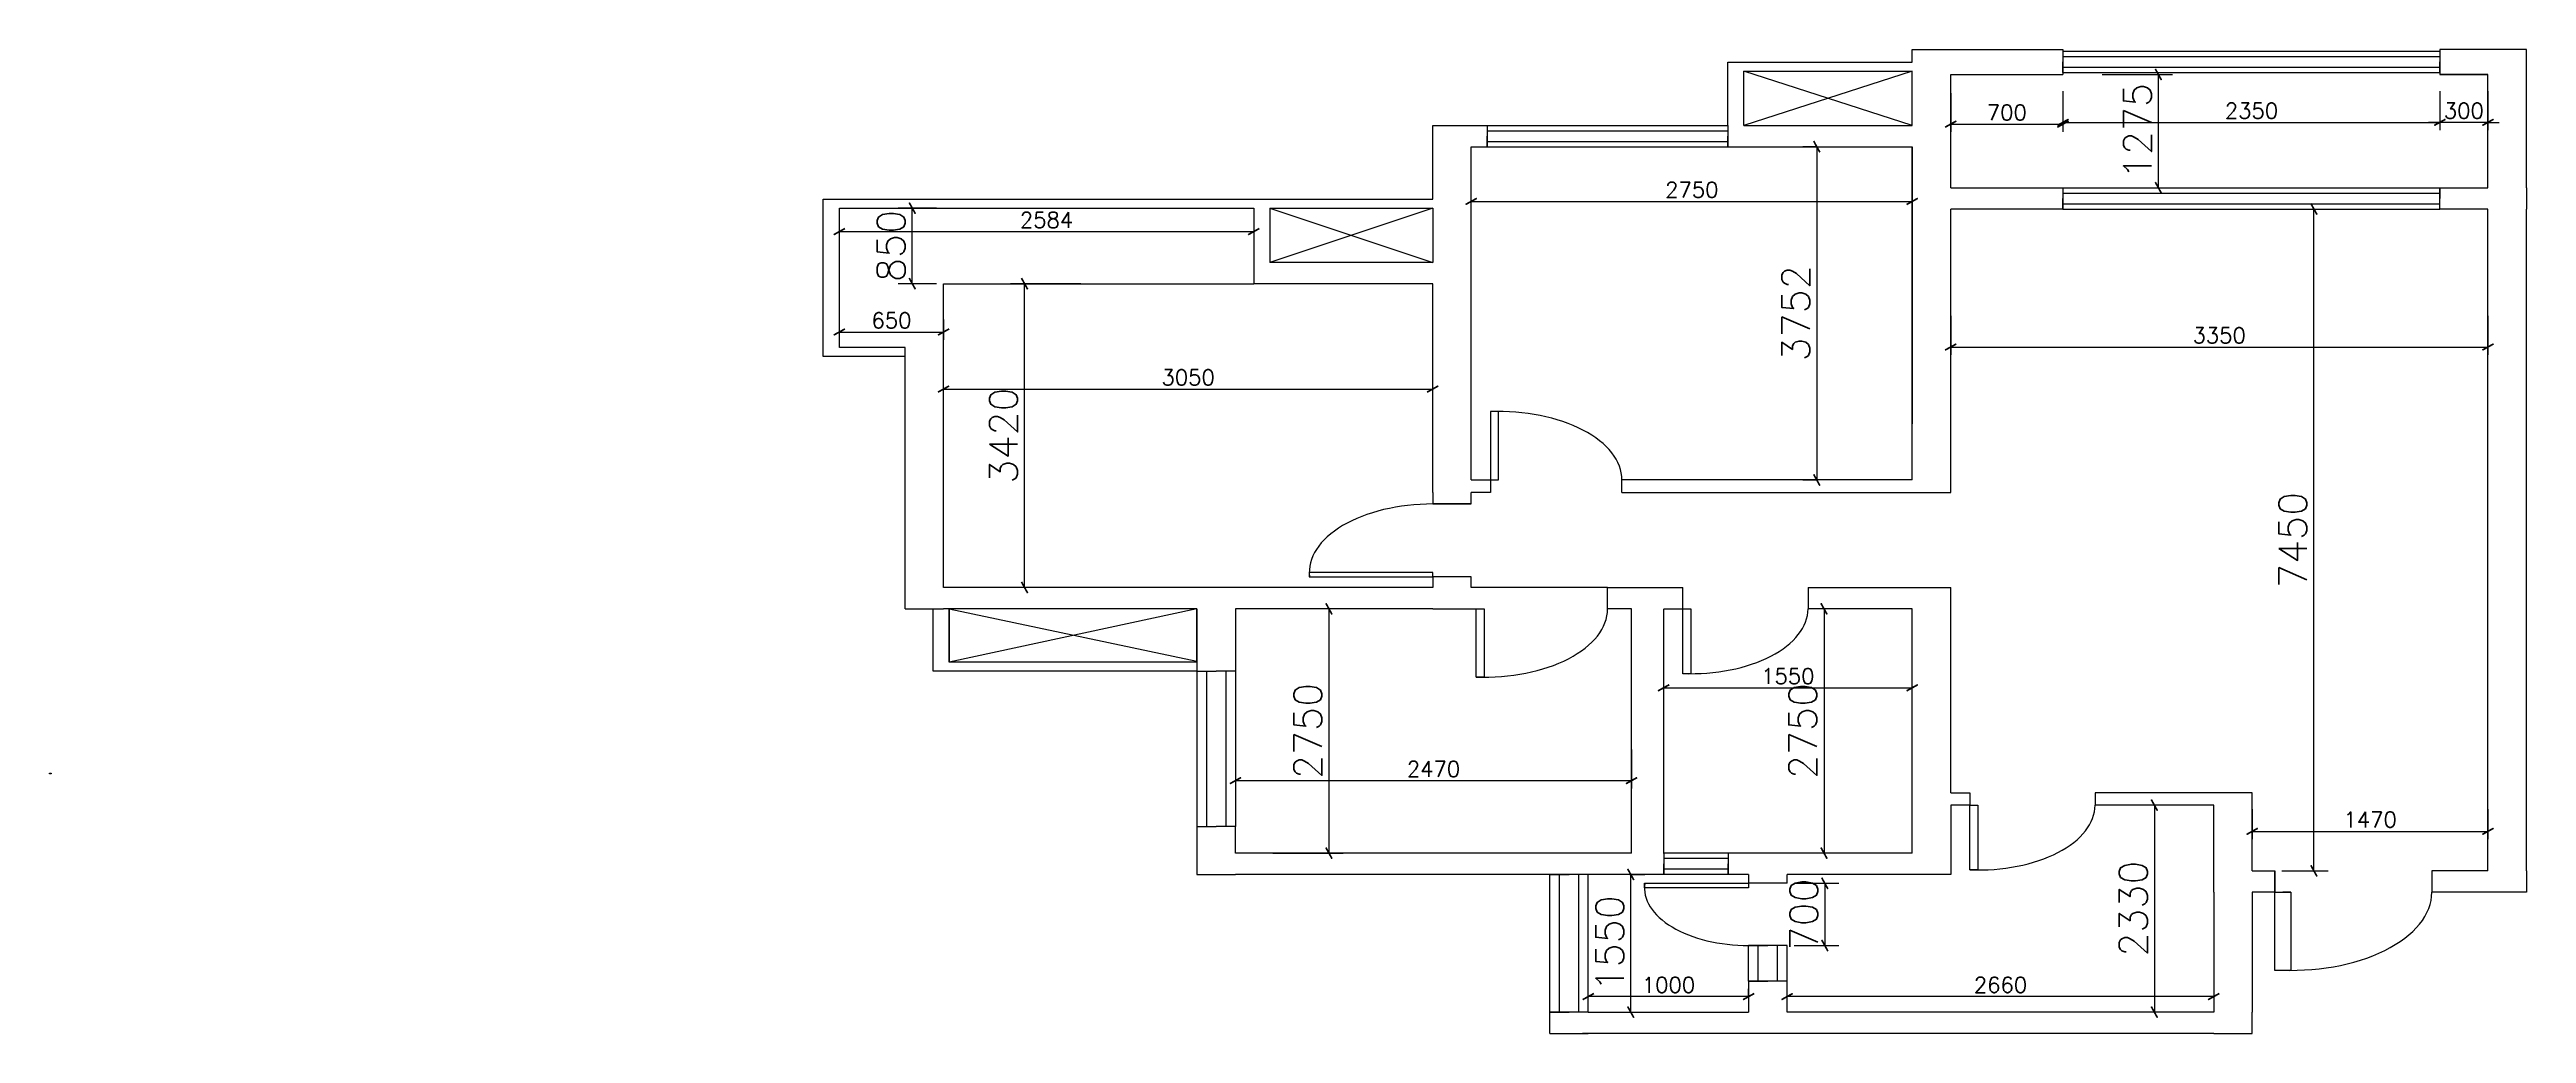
# Model space of a CAD drawing. Header units: millimetres. Extents: x 20837 to 97633253, y -10239614 to 28523936.
import ezdxf

# ---------------------------------------------------------------- set-up
doc = ezdxf.new("R2010")
doc.units = ezdxf.units.MM
doc.linetypes.add('HIDDEN', pattern=[0.375, 0.25, -0.125])
for name, color, linetype in [('1', 1, 'Continuous'), ('2', 2, 'Continuous'), ('3', 3, 'Continuous'), ('4', 4, 'Continuous'), ('6', 6, 'Continuous'), ('8', 8, 'Continuous'), ('FUR', 4, 'Continuous'), ('HUANG', 2, 'Continuous')]:
    doc.layers.add(name, color=color, linetype=linetype)
for name, color, linetype, lineweight in [('家具', 130, 'Continuous', 20), ('细线', 8, 'Continuous', 5), ('饰线', 134, 'Continuous', 13)]:
    doc.layers.add(name, color=color, linetype=linetype, lineweight=lineweight)
doc.styles.get("Standard").update_dxf_attribs({"font": 'txt', "bigfont": 'gbcbig.shx'})
doc.dimstyles.new('平面标注', dxfattribs={"dimscale": 70, "dimtxt": 2.5, "dimasz": 1, "dimexe": 1.25, "dimexo": 0.625, "dimtad": 1, "dimtxsty": 'Standard', "dimblk": 'ARCHTICK', "dimcen": 2.5, "dimadec": 0, "dimazin": 0, "dimtfac": 1, "dimtix": 1, "dimtmove": 0, "dimatfit": 3, "dimldrblk": 'DOT', "dimfxl": 0, "dimlwd": -1, "dimlwe": -1, "dimarcsym": 0})
pattern_1 = [(37.5, (18684.38, 0), (-3.20006, 97.88265), [0, -77.216, 0, -86.36, 0, -82.55]), (7.5, (18684.38, 0), (89.9047, 143.365), [0, -41.656, 0, -69.596, 0, -26.67]), (327.5, (18621.9, 0), (158.19847, 0.28744), [0, -25.4, 0, -91.44, 0, -119.38]), (317.5, (18621.9, 0), (152.7113, 44.5859), [0, -12.7, 0, -59.944, 0, -68.58])]
pattern_2 = [(37.5, (39428.4, 0.02), (-3.20006, 97.88265), [0, -77.216, 0, -86.36, 0, -82.55]), (7.5, (39428.4, 0.02), (89.9047, 143.365), [0, -41.656, 0, -69.596, 0, -26.67]), (327.5, (39365.915, 0.02), (158.19847, 0.28744), [0, -25.4, 0, -91.44, 0, -119.38]), (317.5, (39365.92, 0.02), (152.7113, 44.5859), [0, -12.7, 0, -59.944, 0, -68.58])]
pattern_3 = [(37.5, (60724.12, 0.02), (-3.20006, 97.88265), [0, -77.216, 0, -86.36, 0, -82.55]), (7.5, (60724.12, 0.02), (89.9047, 143.365), [0, -41.656, 0, -69.596, 0, -26.67]), (327.5, (60661.64, 0.02), (158.19847, 0.28744), [0, -25.4, 0, -91.44, 0, -119.38]), (317.5, (60661.64, 0.02), (152.7113, 44.5859), [0, -12.7, 0, -59.944, 0, -68.58])]
pattern_4 = [(0, (0, 0), (0, 300), []), (90, (0, 0), (-300, 2e-14), [])]

# ---------------------------------------------------------------- blocks, each defined once
blk = doc.blocks.new('_ArchTick')
at = {"color": 0, "linetype": 'ByBlock', "const_width": 0.15}
blk.add_lwpolyline([(-0.5, -0.5), (0.5, 0.5)], dxfattribs=at)
blk = doc.blocks.new('*D7')
at = {"color": 0}
for p, q in [((13735, -400), (13735, -738)), ((15205, -400), (15205, -738)), ((13735, -651), (15205, -651))]:
    blk.add_line(p, q, dxfattribs=at)
at = {"layer": 'Defpoints', "color": 0}
for p in [(13735, -356), (15205, -356), (15205, -651)]:
    blk.add_point(p, dxfattribs=at)
at = {"color": 0, "xscale": 70, "yscale": 70, "zscale": 70, "rotation": 180}
blk.add_blockref('_ArchTick', (13735, -651), dxfattribs=at)
at = {"color": 0, "xscale": 70, "yscale": 70, "zscale": 70}
blk.add_blockref('_ArchTick', (15205, -651), dxfattribs=at)
at = {"color": 0, "insert": (14470, -519), "char_height": 175, "attachment_point": 5}
blk.add_mtext('1470', dxfattribs=at)
blk = doc.blocks.new('_Dot')
at = {"color": 0, "linetype": 'ByBlock', "lineweight": -2}
blk.add_line((-0.5, 0), (-1, 0), dxfattribs=at)
at = {"color": 0, "linetype": 'ByBlock', "const_width": 0.5}
blk.add_lwpolyline([(-0.25, 0, 1), (0.25, 0, 1)], format="xyb", close=True, dxfattribs=at)
blk = doc.blocks.new('*D8')
at = {"color": 0}
for p, q in [((11855, 5151), (11855, 4713)), ((15205, 5151), (15205, 4713)), ((11855, 4801), (15205, 4801))]:
    blk.add_line(p, q, dxfattribs=at)
at = {"layer": 'Defpoints', "color": 0}
for p in [(11855, 6354), (15205, 6354), (15205, 4801)]:
    blk.add_point(p, dxfattribs=at)
at = {"color": 0, "xscale": 70, "yscale": 70, "zscale": 70, "rotation": 180}
blk.add_blockref('_ArchTick', (11855, 4801), dxfattribs=at)
at = {"color": 0, "xscale": 70, "yscale": 70, "zscale": 70}
blk.add_blockref('_ArchTick', (15205, 4801), dxfattribs=at)
at = {"color": 0, "insert": (13530, 4932), "char_height": 175, "attachment_point": 5}
blk.add_mtext('3350', dxfattribs=at)
blk = doc.blocks.new('*D9')
at = {"color": 0}
for p, q in [((8328, 1854), (7891, 1854)), ((7978, 1854), (7978, -896)), ((7628, -896), (8066, -896))]:
    blk.add_line(p, q, dxfattribs=at)
at = {"layer": 'Defpoints', "color": 0}
for p in [(8625, 1854), (7395, -896), (7978, -896)]:
    blk.add_point(p, dxfattribs=at)
at = {"color": 0, "xscale": 70, "yscale": 70, "zscale": 70}
for p, rotation in [((7978, 1854), 90), ((7978, -896), 270)]:
    blk.add_blockref('_ArchTick', p, dxfattribs=dict(at, rotation=rotation))
at = {"color": 0, "insert": (7847, 479), "char_height": 175, "attachment_point": 5, "rotation": 90}
blk.add_mtext('2750', dxfattribs=at)
blk = doc.blocks.new('*D10')
at = {"color": 0}
for p, q in [((10065, 1315), (10065, 877)), ((10065, 965), (11615, 965)), ((11615, 615), (11615, 1052))]:
    blk.add_line(p, q, dxfattribs=at)
at = {"layer": 'Defpoints', "color": 0}
for p in [(10065, 1851), (11615, 965), (11615, -896)]:
    blk.add_point(p, dxfattribs=at)
at = {"color": 0, "xscale": 70, "yscale": 70, "zscale": 70, "rotation": 180}
blk.add_blockref('_ArchTick', (10065, 965), dxfattribs=at)
at = {"color": 0, "xscale": 70, "yscale": 70, "zscale": 70}
blk.add_blockref('_ArchTick', (11615, 965), dxfattribs=at)
at = {"color": 0, "insert": (10840, 1096), "char_height": 175, "attachment_point": 5}
blk.add_mtext('1550', dxfattribs=at)
blk = doc.blocks.new('*D11')
at = {"color": 0}
for p, q in [((11855, 7660), (11855, 7222)), ((12555, 7660), (12555, 7222)), ((11855, 7310), (12555, 7310))]:
    blk.add_line(p, q, dxfattribs=at)
at = {"layer": 'Defpoints', "color": 0}
for p in [(11855, 7869), (12555, 7869), (12555, 7310)]:
    blk.add_point(p, dxfattribs=at)
at = {"color": 0, "xscale": 70, "yscale": 70, "zscale": 70, "rotation": 180}
blk.add_blockref('_ArchTick', (11855, 7310), dxfattribs=at)
at = {"color": 0, "xscale": 70, "yscale": 70, "zscale": 70}
blk.add_blockref('_ArchTick', (12555, 7310), dxfattribs=at)
at = {"color": 0, "insert": (12205, 7441), "char_height": 175, "attachment_point": 5}
blk.add_mtext('700', dxfattribs=at)
blk = doc.blocks.new('*D12')
at = {"color": 0}
for p, q in [((14905, 7680), (14905, 7242)), ((15205, 7680), (15205, 7242)), ((14905, 7330), (14835, 7330)), ((15205, 7330), (14905, 7330)), ((15205, 7330), (15275, 7330))]:
    blk.add_line(p, q, dxfattribs=at)
at = {"layer": 'Defpoints', "color": 0}
for p in [(14905, 7869), (15205, 7869), (14905, 7330)]:
    blk.add_point(p, dxfattribs=at)
at = {"color": 0, "xscale": 70, "yscale": 70, "zscale": 70}
blk.add_blockref('_ArchTick', (14905, 7330), dxfattribs=at)
at = {"color": 0, "xscale": 70, "yscale": 70, "zscale": 70, "rotation": 180}
blk.add_blockref('_ArchTick', (15205, 7330), dxfattribs=at)
at = {"color": 0, "insert": (15055, 7461), "char_height": 175, "attachment_point": 5}
blk.add_mtext('300', dxfattribs=at)
blk = doc.blocks.new('*D13')
at = {"color": 0}
for p, q in [((12555, 7680), (12555, 7242)), ((14905, 7636), (14905, 7242)), ((12555, 7330), (14905, 7330))]:
    blk.add_line(p, q, dxfattribs=at)
at = {"layer": 'Defpoints', "color": 0}
for p in [(12555, 7869), (14905, 7680), (14905, 7330)]:
    blk.add_point(p, dxfattribs=at)
at = {"color": 0, "xscale": 70, "yscale": 70, "zscale": 70, "rotation": 180}
blk.add_blockref('_ArchTick', (12555, 7330), dxfattribs=at)
at = {"color": 0, "xscale": 70, "yscale": 70, "zscale": 70}
blk.add_blockref('_ArchTick', (14905, 7330), dxfattribs=at)
at = {"color": 0, "insert": (13730, 7461), "char_height": 175, "attachment_point": 5}
blk.add_mtext('2350', dxfattribs=at)
blk = doc.blocks.new('*D14')
at = {"color": 0}
for p, q in [((11065, 1854), (10977, 1854)), ((11065, 1854), (11065, -896)), ((11065, -896), (10977, -896))]:
    blk.add_line(p, q, dxfattribs=at)
at = {"layer": 'Defpoints', "color": 0}
for p in [(11065, 1854), (11065, -896), (11065, -896)]:
    blk.add_point(p, dxfattribs=at)
at = {"color": 0, "xscale": 70, "yscale": 70, "zscale": 70}
for p, rotation in [((11065, 1854), 90), ((11065, -896), 270)]:
    blk.add_blockref('_ArchTick', p, dxfattribs=dict(at, rotation=rotation))
at = {"color": 0, "insert": (10933, 479), "char_height": 175, "attachment_point": 5, "rotation": 90}
blk.add_mtext('2750', dxfattribs=at)
blk = doc.blocks.new('*D15')
at = {"color": 0}
for p, q in [((7395, 270), (7395, -168)), ((9865, 270), (9865, -168)), ((7395, -80), (9865, -80))]:
    blk.add_line(p, q, dxfattribs=at)
at = {"layer": 'Defpoints', "color": 0}
for p in [(7395, 510), (9865, 479), (9865, -80)]:
    blk.add_point(p, dxfattribs=at)
at = {"color": 0, "xscale": 70, "yscale": 70, "zscale": 70, "rotation": 180}
blk.add_blockref('_ArchTick', (7395, -80), dxfattribs=at)
at = {"color": 0, "xscale": 70, "yscale": 70, "zscale": 70}
blk.add_blockref('_ArchTick', (9865, -80), dxfattribs=at)
at = {"color": 0, "insert": (8630, 51), "char_height": 175, "attachment_point": 5}
blk.add_mtext('2470', dxfattribs=at)
blk = doc.blocks.new('*D16')
at = {"color": 0}
for p, q in [((4925, 6100), (4925, 6012)), ((4925, 6100), (7509, 6100)), ((7509, 6100), (7509, 6012))]:
    blk.add_line(p, q, dxfattribs=at)
at = {"layer": 'Defpoints', "color": 0}
for p in [(4925, 6140), (7509, 6140), (7509, 6100)]:
    blk.add_point(p, dxfattribs=at)
at = {"color": 0, "xscale": 70, "yscale": 70, "zscale": 70, "rotation": 180}
blk.add_blockref('_ArchTick', (4925, 6100), dxfattribs=at)
at = {"color": 0, "xscale": 70, "yscale": 70, "zscale": 70}
blk.add_blockref('_ArchTick', (7509, 6100), dxfattribs=at)
at = {"color": 0, "insert": (6217, 6231), "char_height": 175, "attachment_point": 5}
blk.add_mtext('2584', dxfattribs=at)
blk = doc.blocks.new('*D17')
at = {"color": 0}
for p, q in [((8865, 6244), (8865, 6528)), ((11615, 6244), (11615, 6528)), ((8865, 6440), (11615, 6440))]:
    blk.add_line(p, q, dxfattribs=at)
at = {"layer": 'Defpoints', "color": 0}
for p in [(11615, 6440), (8865, 6200), (11615, 6200)]:
    blk.add_point(p, dxfattribs=at)
at = {"color": 0, "xscale": 70, "yscale": 70, "zscale": 70, "rotation": 180}
blk.add_blockref('_ArchTick', (8865, 6440), dxfattribs=at)
at = {"color": 0, "xscale": 70, "yscale": 70, "zscale": 70}
blk.add_blockref('_ArchTick', (11615, 6440), dxfattribs=at)
at = {"color": 0, "insert": (10240, 6571), "char_height": 175, "attachment_point": 5}
blk.add_mtext('2750', dxfattribs=at)
blk = doc.blocks.new('*D18')
at = {"color": 0}
for p, q in [((11020, 7056), (10932, 7056)), ((11020, 7056), (11020, 3304)), ((11020, 3304), (10932, 3304))]:
    blk.add_line(p, q, dxfattribs=at)
at = {"layer": 'Defpoints', "color": 0}
for p in [(11040, 7056), (11020, 3304), (11040, 3304)]:
    blk.add_point(p, dxfattribs=at)
at = {"color": 0, "xscale": 70, "yscale": 70, "zscale": 70}
for p, rotation in [((11020, 7056), 90), ((11020, 3304), 270)]:
    blk.add_blockref('_ArchTick', p, dxfattribs=dict(at, rotation=rotation))
at = {"color": 0, "insert": (10889, 5180), "char_height": 175, "attachment_point": 5, "rotation": 90}
blk.add_mtext('3752', dxfattribs=at)
blk = doc.blocks.new('*D19')
at = {"color": 0}
for p, q in [((10879, -1236), (11158, -1236)), ((11070, -1236), (11070, -1936)), ((10879, -1936), (11158, -1936))]:
    blk.add_line(p, q, dxfattribs=at)
at = {"layer": 'Defpoints', "color": 0}
for p in [(10835, -1236), (10835, -1936), (11070, -1936)]:
    blk.add_point(p, dxfattribs=at)
at = {"color": 0, "xscale": 70, "yscale": 70, "zscale": 70}
for p, rotation in [((11070, -1236), 90), ((11070, -1936), 270)]:
    blk.add_blockref('_ArchTick', p, dxfattribs=dict(at, rotation=rotation))
at = {"color": 0, "insert": (10939, -1586), "char_height": 175, "attachment_point": 5, "rotation": 90}
blk.add_mtext('700', dxfattribs=at)
blk = doc.blocks.new('*D20')
at = {"color": 0}
for p, q in [((9595, -2511), (9595, -2423)), ((10595, -2511), (10595, -2423)), ((10595, -2511), (9595, -2511))]:
    blk.add_line(p, q, dxfattribs=at)
at = {"layer": 'Defpoints', "color": 0}
for p in [(9595, -2511), (9595, -2511), (10595, -2511)]:
    blk.add_point(p, dxfattribs=at)
at = {"color": 0, "xscale": 70, "yscale": 70, "zscale": 70, "rotation": 180}
blk.add_blockref('_ArchTick', (9595, -2511), dxfattribs=at)
at = {"color": 0, "xscale": 70, "yscale": 70, "zscale": 70}
blk.add_blockref('_ArchTick', (10595, -2511), dxfattribs=at)
at = {"color": 0, "insert": (10095, -2380), "char_height": 175, "attachment_point": 5}
blk.add_mtext('1000', dxfattribs=at)
blk = doc.blocks.new('*D21')
at = {"color": 0}
for p, q in [((9854, -1136), (9948, -1136)), ((9860, -2686), (9860, -1136)), ((9854, -2686), (9948, -2686))]:
    blk.add_line(p, q, dxfattribs=at)
at = {"layer": 'Defpoints', "color": 0}
for p in [(9810, -1136), (9860, -1136), (9810, -2686)]:
    blk.add_point(p, dxfattribs=at)
at = {"color": 0, "xscale": 70, "yscale": 70, "zscale": 70}
for p, rotation in [((9860, -1136), 90), ((9860, -2686), 270)]:
    blk.add_blockref('_ArchTick', p, dxfattribs=dict(at, rotation=rotation))
at = {"color": 0, "insert": (9729, -1911), "char_height": 175, "attachment_point": 5, "rotation": 90}
blk.add_mtext('1550', dxfattribs=at)
blk = doc.blocks.new('*D22')
at = {"color": 0}
for p, q in [((10835, -2511), (10835, -2423)), ((13495, -2404), (13495, -2598)), ((13495, -2511), (10835, -2511))]:
    blk.add_line(p, q, dxfattribs=at)
at = {"layer": 'Defpoints', "color": 0}
for p in [(13495, -2360), (10835, -2511), (10835, -2511)]:
    blk.add_point(p, dxfattribs=at)
at = {"color": 0, "xscale": 70, "yscale": 70, "zscale": 70, "rotation": 180}
blk.add_blockref('_ArchTick', (10835, -2511), dxfattribs=at)
at = {"color": 0, "xscale": 70, "yscale": 70, "zscale": 70}
blk.add_blockref('_ArchTick', (13495, -2511), dxfattribs=at)
at = {"color": 0, "insert": (12165, -2380), "char_height": 175, "attachment_point": 5}
blk.add_mtext('2660', dxfattribs=at)
blk = doc.blocks.new('*D23')
at = {"color": 0}
for p, q in [((13125, -356), (13038, -356)), ((13125, -356), (13125, -2686)), ((13125, -2686), (13038, -2686))]:
    blk.add_line(p, q, dxfattribs=at)
at = {"layer": 'Defpoints', "color": 0}
for p in [(13125, -356), (13125, -2686), (13125, -2686)]:
    blk.add_point(p, dxfattribs=at)
at = {"color": 0, "xscale": 70, "yscale": 70, "zscale": 70}
for p, rotation in [((13125, -356), 90), ((13125, -2686), 270)]:
    blk.add_blockref('_ArchTick', p, dxfattribs=dict(at, rotation=rotation))
at = {"color": 0, "insert": (12994, -1521), "char_height": 175, "attachment_point": 5, "rotation": 90}
blk.add_mtext('2330', dxfattribs=at)
blk = doc.blocks.new('*D24')
at = {"color": 0}
for p, q in [((12800, 7869), (13238, 7869)), ((13150, 6594), (13150, 7869)), ((12800, 6594), (13238, 6594))]:
    blk.add_line(p, q, dxfattribs=at)
at = {"layer": 'Defpoints', "color": 0}
for p in [(12205, 7869), (13150, 7869), (12205, 6594)]:
    blk.add_point(p, dxfattribs=at)
at = {"color": 0, "xscale": 70, "yscale": 70, "zscale": 70}
for p, rotation in [((13150, 7869), 90), ((13150, 6594), 270)]:
    blk.add_blockref('_ArchTick', p, dxfattribs=dict(at, rotation=rotation))
at = {"color": 0, "insert": (13019, 7232), "char_height": 175, "attachment_point": 5, "rotation": 90}
blk.add_mtext('1275', dxfattribs=at)
blk = doc.blocks.new('*D25')
at = {"color": 0}
for p, q in [((4925, 5116), (4925, 4882)), ((5575, 5110), (5575, 4882)), ((4925, 4970), (5575, 4970))]:
    blk.add_line(p, q, dxfattribs=at)
at = {"layer": 'Defpoints', "color": 0}
for p in [(4925, 5160), (5575, 5154), (5575, 4970)]:
    blk.add_point(p, dxfattribs=at)
at = {"color": 0, "xscale": 70, "yscale": 70, "zscale": 70, "rotation": 180}
blk.add_blockref('_ArchTick', (4925, 4970), dxfattribs=at)
at = {"color": 0, "xscale": 70, "yscale": 70, "zscale": 70}
blk.add_blockref('_ArchTick', (5575, 4970), dxfattribs=at)
at = {"color": 0, "insert": (5250, 5101), "char_height": 175, "attachment_point": 5}
blk.add_mtext('650', dxfattribs=at)
blk = doc.blocks.new('*D26')
at = {"color": 0}
for p, q in [((5531, 6364), (5292, 6364)), ((5380, 5514), (5380, 6364)), ((5531, 5514), (5292, 5514))]:
    blk.add_line(p, q, dxfattribs=at)
at = {"layer": 'Defpoints', "color": 0}
for p in [(5380, 6364), (5575, 6364), (5575, 5514)]:
    blk.add_point(p, dxfattribs=at)
at = {"color": 0, "xscale": 70, "yscale": 70, "zscale": 70}
for p, rotation in [((5380, 6364), 90), ((5380, 5514), 270)]:
    blk.add_blockref('_ArchTick', p, dxfattribs=dict(at, rotation=rotation))
at = {"color": 0, "insert": (5249, 5939), "char_height": 175, "attachment_point": 5, "rotation": 90}
blk.add_mtext('850', dxfattribs=at)
blk = doc.blocks.new('*D27')
at = {"color": 0}
for p, q in [((6430, 5514), (5992, 5514)), ((6080, 2094), (6080, 5514)), ((6430, 2094), (5992, 2094))]:
    blk.add_line(p, q, dxfattribs=at)
at = {"layer": 'Defpoints', "color": 0}
for p in [(6080, 5514), (6542, 5514), (6550, 2094)]:
    blk.add_point(p, dxfattribs=at)
at = {"color": 0, "xscale": 70, "yscale": 70, "zscale": 70}
for p, rotation in [((6080, 5514), 90), ((6080, 2094), 270)]:
    blk.add_blockref('_ArchTick', p, dxfattribs=dict(at, rotation=rotation))
at = {"color": 0, "insert": (5949, 3804), "char_height": 175, "attachment_point": 5, "rotation": 90}
blk.add_mtext('3420', dxfattribs=at)
blk = doc.blocks.new('*D28')
at = {"color": 0}
for p, q in [((5575, 4214), (5575, 4415)), ((5575, 4328), (8625, 4328)), ((8625, 4328), (8625, 4415))]:
    blk.add_line(p, q, dxfattribs=at)
at = {"layer": 'Defpoints', "color": 0}
for p in [(8625, 4328), (8625, 4328), (5575, 4170)]:
    blk.add_point(p, dxfattribs=at)
at = {"color": 0, "xscale": 70, "yscale": 70, "zscale": 70, "rotation": 180}
blk.add_blockref('_ArchTick', (5575, 4328), dxfattribs=at)
at = {"color": 0, "xscale": 70, "yscale": 70, "zscale": 70}
blk.add_blockref('_ArchTick', (8625, 4328), dxfattribs=at)
at = {"color": 0, "insert": (7100, 4459), "char_height": 175, "attachment_point": 5}
blk.add_mtext('3050', dxfattribs=at)
blk = doc.blocks.new('*D29')
at = {"color": 0}
for p, q in [((13919, 6354), (14208, 6354)), ((14120, -1096), (14120, 6354)), ((13919, -1096), (14208, -1096))]:
    blk.add_line(p, q, dxfattribs=at)
at = {"layer": 'Defpoints', "color": 0}
for p in [(13875, 6354), (14120, 6354), (13875, -1096)]:
    blk.add_point(p, dxfattribs=at)
at = {"color": 0, "xscale": 70, "yscale": 70, "zscale": 70}
for p, rotation in [((14120, 6354), 90), ((14120, -1096), 270)]:
    blk.add_blockref('_ArchTick', p, dxfattribs=dict(at, rotation=rotation))
at = {"color": 0, "insert": (13989, 2629), "char_height": 175, "attachment_point": 5, "rotation": 90}
blk.add_mtext('7450', dxfattribs=at)
blk = doc.blocks.new('778')
at = {"layer": '2'}
for p, q in [((-161, 343), (-42, 343)), ((-42, 343), (-161, 343)), ((-161, 275), (-42, 275)), ((-42, 274), (-161, 274)), ((-42, 371), (-155, 371)), ((-155, 370), (-42, 370)), ((-155, 248), (-42, 248)), ((-42, 247), (-155, 247)), ((-117, 519), (-43, 508)), ((-41, 504), (-117, 516)), ((-41, 114), (-117, 101)), ((-117, 99), (-43, 110)), ((-114, 492), (-47, 481)), ((-47, 477), (-114, 489)), ((-47, 141), (-114, 129)), ((-114, 126), (-47, 137)), ((-74, 370), (-74, 485)), ((-74, 481), (-74, 371)), ((-74, 248), (-74, 133)), ((-74, 136), (-74, 247)), ((-50, 274), (-50, 343)), ((-50, 343), (-50, 275)), ((-43, 508), (-3, 510)), ((-43, 110), (-3, 108)), ((-3, 505), (-41, 504)), ((-3, 112), (-41, 114)), ((150, 1069), (137, 1146)), ((137, 793), (150, 1069)), ((177, 1076), (164, 1142)), ((172, 1102), (283, 1102)), ((495, 733), (197, 733)), ((283, 1071), (283, 1183)), ((310, 1071), (310, 1189)), ((310, 1078), (378, 1078)), ((378, 1189), (378, 1071)), ((406, 1183), (406, 1071)), ((406, 1102), (521, 1102)), ((528, 1142), (517, 1076)), ((555, 1146), (544, 1071)), ((544, 1071), (555, 793)), ((733, 1062), (720, 1139)), ((720, 786), (733, 1062)), ((760, 1069), (747, 1135)), ((755, 1095), (866, 1095)), ((1078, 726), (780, 726)), ((866, 1064), (866, 1176)), ((893, 1064), (893, 1182)), ((893, 1071), (961, 1071)), ((961, 1182), (961, 1064)), ((989, 1176), (989, 1064)), ((989, 1095), (1104, 1095)), ((1111, 1135), (1100, 1069)), ((1138, 1139), (1127, 1064)), ((1127, 1064), (1138, 786)), ((1345, 506), (1306, 508)), ((1306, 504), (1343, 502)), ((1306, 110), (1343, 112)), ((1345, 108), (1306, 106)), ((1343, 502), (1420, 514)), ((1343, 112), (1420, 100)), ((1344, 369), (1457, 369)), ((1344, 342), (1463, 342)), ((1463, 341), (1344, 341)), ((1463, 273), (1344, 273)), ((1344, 272), (1463, 272)), ((1344, 245), (1457, 245)), ((1420, 517), (1345, 506)), ((1457, 368), (1345, 368)), ((1457, 246), (1345, 246)), ((1420, 97), (1345, 108)), ((1416, 490), (1349, 479)), ((1349, 475), (1416, 487)), ((1349, 139), (1416, 127)), ((1416, 124), (1349, 135)), ((1352, 342), (1352, 273)), ((1352, 272), (1352, 341)), ((1376, 368), (1376, 483)), ((1376, 480), (1376, 369)), ((1376, 246), (1376, 131)), ((1376, 134), (1376, 245)), ((137, -128), (150, -404)), ((150, -404), (137, -481)), ((177, -411), (164, -477)), ((172, -437), (283, -437)), ((495, -68), (197, -68)), ((283, -406), (283, -518)), ((310, -406), (310, -524)), ((310, -413), (378, -413)), ((378, -524), (378, -406)), ((406, -518), (406, -406)), ((406, -437), (521, -437)), ((528, -477), (517, -411)), ((544, -406), (555, -128)), ((555, -481), (544, -406)), ((720, -121), (733, -397)), ((733, -397), (720, -474)), ((760, -404), (747, -470)), ((755, -430), (866, -430)), ((1078, -61), (780, -61)), ((866, -399), (866, -511)), ((893, -399), (893, -517)), ((893, -406), (961, -406)), ((961, -517), (961, -399)), ((989, -511), (989, -399)), ((989, -430), (1104, -430)), ((1111, -470), (1100, -404)), ((1127, -399), (1138, -121)), ((1138, -474), (1127, -399))]:
    blk.add_line(p, q, dxfattribs=at)
at = {"layer": '2', "color": 8}
for p, q in [((-26, 469), (-3, 470)), ((-26, 153), (-26, 469)), ((-3, 466), (-26, 465)), ((-26, 465), (-26, 149)), ((-3, 152), (-26, 153)), ((-26, 149), (-3, 148)), ((-17, 461), (-3, 461)), ((-17, 161), (-17, 461)), ((-3, 457), (-17, 456)), ((-17, 456), (-17, 157)), ((-3, 161), (-17, 161)), ((-17, 157), (-3, 156)), ((51, 506), (1236, 17)), ((51, 473), (1198, 0)), ((51, 332), (776, 0)), ((51, 192), (521, 0)), ((176, 793), (189, 1054)), ((185, 793), (197, 1046)), ((189, 1054), (505, 1054)), ((197, 1046), (497, 1046)), ((495, 781), (197, 781)), ((495, 772), (197, 772)), ((497, 1046), (507, 793)), ((505, 1054), (516, 793)), ((650, 665), (1249, 192)), ((759, 786), (772, 1047)), ((768, 786), (780, 1039)), ((772, 1047), (1088, 1047)), ((780, 1039), (1079, 1039)), ((1078, 774), (780, 774)), ((1078, 765), (780, 765)), ((924, 665), (1249, 473)), ((1079, 1039), (1090, 786)), ((1088, 1047), (1099, 786)), ((1328, 467), (1306, 468)), ((1306, 464), (1328, 463)), ((1319, 459), (1306, 459)), ((1306, 455), (1319, 455)), ((1306, 159), (1319, 159)), ((1319, 155), (1306, 155)), ((1306, 150), (1328, 151)), ((1328, 147), (1306, 146)), ((1319, 159), (1319, 459)), ((1319, 455), (1319, 155)), ((1328, 151), (1328, 467)), ((1328, 463), (1328, 147)), ((176, -128), (189, -389)), ((185, -128), (197, -381)), ((189, -389), (505, -389)), ((495, -107), (197, -107)), ((495, -116), (197, -116)), ((197, -381), (497, -381)), ((497, -381), (507, -128)), ((505, -389), (516, -128)), ((759, -121), (772, -382)), ((768, -121), (780, -374)), ((772, -382), (1088, -382)), ((1078, -101), (780, -101)), ((1078, -109), (780, -109)), ((780, -374), (1079, -374)), ((1079, -374), (1090, -121)), ((1088, -382), (1099, -121))]:
    blk.add_line(p, q, dxfattribs=at)
at = {"layer": '2'}
for points in [[(0, 332), (0, 665, -0.414213562), (51, 716), (650, 716, -0.414213562)], [(0, 332), (0, 0, 0.414213562), (51, -51), (650, -51, 0.414213562)], [(650, 716), (1249, 716, -0.414213562), (1301, 665), (1301, 332, -0.414213562)], [(650, -51), (1249, -51, 0.414213562), (1301, 0), (1301, 332, 0.414213562)]]:
    blk.add_lwpolyline(points, format="xyb", dxfattribs=at)
at = {"layer": '2', "color": 8}
for points in [[(650, 682), (85, 682, 0.414213562), (34, 631), (34, 332, 0.414213562)], [(650, -17), (85, -17, -0.414213562), (34, 34), (34, 332, -0.414213562)], [(650, 665), (102, 665, 0.414213562), (51, 614), (51, 332, 0.414213562)], [(650, 0), (102, 0, -0.414213562), (51, 51), (51, 332, -0.414213562)], [(650, 682), (1215, 682, -0.414213562), (1266, 631), (1266, 332, -0.414213562)], [(650, 665), (1198, 665, -0.414213562), (1249, 614), (1249, 332, -0.414213562)], [(650, -17), (1215, -17, 0.414213562), (1266, 34), (1266, 332, 0.414213562)], [(650, 0), (1198, 0, 0.414213562), (1249, 51), (1249, 332, 0.414213562)]]:
    blk.add_lwpolyline(points, format="xyb", dxfattribs=at)
at = {"layer": '2'}
for centre, radius, start, end in [((15, 310), 210, 140.34589842, 219.65410158), ((15, 307), 210, 140.34589842, 219.65410158), ((65, 309), 228, 147.31861936, 212.68138064), ((65, 309), 228, 147.31861936, 212.68138064), ((-138, 542), 10.7, 32.27851286, 213.4273646), ((-138, 539), 10.7, 32.27851286, 213.4273646), ((-234, 487), 98.5, 332.4858569, 29.0788868), ((-234, 131), 98.5, 330.9211132, 27.5141431), ((-138, 79), 10.7, 146.5726354, 327.72148714), ((-138, 76), 10.7, 146.5726354, 327.72148714), ((-234, 490), 98.5, 332.4858569, 28.02197068), ((-234, 128), 98.5, 331.97802932, 27.5141431), ((-234, 490), 120, 332.4858569, 28.88271433), ((-234, 487), 120, 332.4858569, 28.88271433), ((-234, 131), 120, 331.11728567, 27.5141431), ((-234, 128), 120, 331.11728567, 27.5141431), ((-45, 494), 13.8, 260.86136972, 99.13863028), ((-44, 490), 14, 256.27478505, 103.72521495), ((-44, 128), 14, 256.27478505, 103.72521495), ((-45, 123), 13.8, 260.86136972, 99.13863028), ((-39, 357), 13.9, 258.67477147, 101.32522853), ((-39, 356), 13.9, 258.80135935, 102.20854452), ((-39, 261), 13.9, 258.67477147, 101.32522853), ((-39, 261), 13.9, 257.79145548, 101.19864065), ((167, 1262), 120, 241.11728567, 297.5141431), ((167, 1262), 98.5, 240.9211132, 297.5141431), ((197, 793), 59.7, 180, 270), ((163, 1072), 14, 166.27478505, 13.72521495), ((346, 1013), 210, 50.34589842, 129.65410158), ((345, 964), 228, 57.31861172, 122.68138064), ((296, 1068), 13.9, 168.67477147, 11.32522853), ((392, 1068), 13.9, 168.80135935, 12.20854452), ((526, 1262), 120, 242.4858569, 298.88271433), ((526, 1262), 98.5, 242.4858569, 298.02197068), ((495, 793), 59.7, 270, 0), ((530, 1073), 13.8, 170.86136972, 9.13863028), ((578, 1166), 10.7, 302.27851286, 123.4273646), ((697, 1159), 10.7, 56.5726354, 237.72148714), ((749, 1255), 120, 241.11728567, 297.5141431), ((749, 1255), 98.5, 240.9211132, 297.5141431), ((780, 786), 59.7, 180, 270), ((746, 1065), 14, 166.27478505, 13.72521495), ((929, 1006), 210, 50.34589842, 129.65410158), ((929, 952), 233, 57.79823877, 122.33108702), ((879, 1061), 13.9, 168.67477147, 11.32522853), ((975, 1061), 13.9, 168.80135935, 12.20854452), ((1109, 1255), 120, 242.4858569, 298.88271433), ((1109, 1255), 98.5, 242.4858569, 298.02197068), ((1078, 786), 59.7, 270, 0), ((1113, 1067), 13.8, 170.86136972, 9.13863028), ((1161, 1159), 10.7, 302.27851286, 123.4273646), ((1342, 355), 13.9, 78.67477147, 281.32522853), ((1342, 354), 13.9, 77.79145548, 281.19864065), ((1342, 259), 13.9, 78.67477147, 281.32522853), ((1342, 260), 13.9, 78.80135935, 282.20854452), ((1346, 488), 14, 76.27478505, 283.72521495), ((1346, 126), 14, 76.27478505, 283.72521495), ((1347, 493), 13.8, 80.86136972, 279.13863028), ((1347, 121), 13.8, 80.86136972, 279.13863028), ((1536, 488), 120, 151.11728567, 207.5141431), ((1536, 485), 120, 151.11728567, 207.5141431), ((1536, 129), 120, 152.4858569, 208.88271433), ((1536, 126), 120, 152.4858569, 208.88271433), ((1237, 307), 228, 327.31861936, 32.68138064), ((1237, 307), 228, 327.31861936, 32.68138064), ((1440, 540), 10.7, 326.5726354, 147.72148714), ((1440, 537), 10.7, 326.5726354, 147.72148714), ((1440, 77), 10.7, 212.27851286, 33.4273646), ((1440, 74), 10.7, 212.27851286, 33.4273646), ((1536, 488), 98.5, 151.97802932, 207.5141431), ((1536, 485), 98.5, 150.9211132, 207.5141431), ((1536, 129), 98.5, 152.4858569, 209.0788868), ((1536, 126), 98.5, 152.4858569, 208.02197068), ((1287, 308), 210, 320.34589842, 39.65410158), ((1287, 306), 210, 320.34589842, 39.65410158), ((167, -597), 120, 62.4858569, 118.88271433), ((167, -597), 98.5, 62.4858569, 119.0788868), ((197, -128), 59.7, 90, 180), ((163, -407), 14, 346.27478505, 193.72521495), ((346, -348), 210, 230.34589842, 309.65410158), ((345, -299), 228, 237.31861936, 302.68138064), ((296, -403), 13.9, 348.67477147, 191.32522853), ((392, -403), 13.9, 347.79145548, 191.19864065), ((524, -603), 126, 61.77715512, 116.60459833), ((526, -597), 98.5, 61.97802932, 117.5141431), ((495, -128), 59.7, 0, 90), ((530, -409), 13.8, 350.86136972, 189.13863028), ((578, -501), 10.7, 236.5726354, 57.72148714), ((697, -494), 10.7, 122.27851286, 303.4273646), ((749, -590), 120, 62.4858569, 118.88271433), ((749, -590), 98.5, 62.4858569, 119.0788868), ((780, -121), 59.7, 90, 180), ((746, -401), 14, 346.27478505, 193.72521495), ((929, -341), 210, 230.34589842, 309.65410158), ((928, -292), 228, 237.31861936, 302.68138064), ((879, -396), 13.9, 348.67477147, 191.32522853), ((975, -396), 13.9, 347.79145548, 191.19864065), ((1107, -596), 126, 61.77715512, 116.60459833), ((1109, -590), 98.5, 61.97802932, 117.5141431), ((1078, -121), 59.7, 0, 90), ((1113, -402), 13.8, 350.86136972, 189.13863028), ((1161, -494), 10.7, 236.5726354, 57.72148714)]:
    blk.add_arc(centre, radius, start, end, dxfattribs=at)
at = {"layer": '2', "color": 8}
for centre, radius, start, end in [((197, 793), 20.5, 180, 270), ((197, 793), 11.9, 180, 270), ((495, 793), 20.5, 270, 0), ((495, 793), 11.9, 270, 0), ((780, 786), 20.5, 180, 270), ((780, 786), 11.9, 180, 270), ((1078, 786), 20.5, 270, 0), ((1079, 785), 11.1, 265.74294619, 4.25705381), ((197, -128), 20.5, 90, 180), ((197, -128), 11.9, 90, 180), ((495, -128), 20.5, 0, 90), ((495, -128), 11.9, 0, 90), ((780, -121), 20.5, 90, 180), ((780, -121), 11.9, 90, 180), ((1078, -121), 20.5, 0, 90), ((1079, -120), 11.1, 355.74294619, 94.25705381)]:
    blk.add_arc(centre, radius, start, end, dxfattribs=at)
blk = doc.blocks.new('A$C7F2640A1')
at = {"layer": '6'}
for p, q in [((219, 273), (156, 232)), ((219, 273), (158, 190)), ((220, 323), (162, 365)), ((220, 323), (163, 388)), ((182, 350), (180, 248)), ((200, 337), (199, 260)), ((406, 273), (343, 232)), ((406, 273), (344, 190)), ((406, 323), (348, 365)), ((406, 323), (350, 388)), ((368, 350), (367, 248)), ((387, 337), (386, 260)), ((586, 279), (523, 238)), ((586, 279), (524, 196)), ((586, 329), (528, 371)), ((586, 329), (530, 394)), ((548, 356), (547, 254)), ((567, 343), (566, 266)), ((678, 273), (615, 232)), ((678, 273), (616, 190)), ((678, 323), (621, 365)), ((678, 323), (622, 388)), ((641, 350), (639, 248)), ((659, 337), (658, 260)), ((800, 273), (737, 232)), ((800, 273), (738, 190)), ((800, 323), (742, 365)), ((800, 323), (744, 388)), ((762, 350), (761, 248)), ((781, 337), (780, 260)), ((979, 273), (916, 232)), ((979, 273), (918, 190)), ((979, 323), (922, 365)), ((979, 323), (923, 388)), ((942, 350), (940, 248)), ((960, 337), (959, 260)), ((1159, 279), (1096, 238)), ((1159, 279), (1098, 196)), ((1159, 329), (1102, 371)), ((1159, 329), (1103, 394)), ((1122, 356), (1120, 254)), ((1140, 343), (1139, 266)), ((1251, 273), (1189, 232)), ((1251, 273), (1190, 190)), ((1252, 323), (1194, 365)), ((1252, 323), (1196, 388)), ((1214, 350), (1212, 248)), ((1233, 337), (1231, 260)), ((1373, 273), (1311, 232)), ((1373, 273), (1312, 190)), ((1374, 323), (1316, 365)), ((1374, 323), (1318, 388)), ((1336, 350), (1334, 248)), ((1355, 337), (1353, 260)), ((1553, 279), (1491, 238)), ((1553, 279), (1492, 196)), ((1554, 329), (1496, 371)), ((1554, 329), (1498, 394)), ((1516, 356), (1514, 254)), ((1535, 343), (1533, 266)), ((1646, 273), (1583, 232)), ((1646, 273), (1584, 190)), ((1646, 323), (1588, 365)), ((1646, 323), (1590, 388)), ((1608, 350), (1607, 248)), ((1627, 337), (1626, 260)), ((1757, 279), (1694, 238)), ((1757, 279), (1695, 196)), ((1757, 329), (1700, 371)), ((1757, 329), (1701, 394)), ((1719, 356), (1718, 254)), ((1738, 343), (1737, 266)), ((1849, 273), (1786, 232)), ((1849, 273), (1788, 190)), ((1849, 323), (1792, 365)), ((1849, 323), (1793, 388)), ((1812, 350), (1810, 248)), ((1830, 337), (1829, 260))]:
    blk.add_line(p, q, dxfattribs=at)
for centre, radius, start, end in [((1491, 245), 1334, 177.4000624, 183.61196036), ((1491, 245), 1334, 171.18816444, 177.4000624), ((540, 173), 381, 181.92466798, 195.36840439), ((387, 433), 216, 152.66358608, 175.81470387), ((228, 101), 62.4, 207.22133437, 220.43396375), ((204, 5), 60.8, 100.8497729, 113.20616931), ((839, -111), 669, 156.28410427, 164.83680091), ((210, 528), 14.5, 96.60320095, 163.50404395), ((180, 509), 43.4, 34.84776555, 50.2371401), ((-451, 514), 697, 342.26825251, 354.52548392), ((-233, 188), 460, 356.34486842, 14.28038332), ((478, 568), 265, 187.31561205, 207.1750768), ((1677, 245), 1334, 177.4000624, 183.61196036), ((1677, 245), 1334, 171.18816444, 177.4000624), ((727, 173), 381, 181.92466798, 195.36840439), ((574, 433), 216, 152.66358608, 175.81470387), ((414, 101), 62.4, 207.22133437, 220.43396375), ((391, 5), 60.8, 100.8497729, 113.20616931), ((1026, -111), 669, 156.28410427, 164.83680091), ((396, 528), 14.5, 96.60320095, 163.50404395), ((367, 509), 43.4, 34.84776555, 50.2371401), ((-265, 514), 697, 342.26825251, 354.52548392), ((-47, 188), 460, 356.34486842, 14.28038332), ((665, 568), 265, 187.31561205, 207.1750768), ((1857, 251), 1334, 177.4000624, 183.61196036), ((1857, 251), 1334, 171.18816444, 177.4000624), ((907, 180), 381, 181.92466798, 195.36840439), ((754, 440), 216, 152.66358608, 175.81470387), ((594, 107), 62.4, 207.22133437, 220.43396375), ((571, 11), 60.8, 100.8497729, 113.20616931), ((1206, -105), 669, 156.28410427, 164.83680091), ((576, 535), 14.5, 96.60320095, 163.50404395), ((547, 516), 43.4, 34.84776555, 50.2371401), ((-84, 520), 697, 342.26825251, 354.52548392), ((133, 194), 460, 356.34486842, 14.28038332), ((845, 574), 265, 187.31561205, 207.1750768), ((1950, 245), 1334, 177.4000624, 183.61196036), ((1950, 245), 1334, 171.18816444, 177.4000624), ((999, 173), 381, 181.92466798, 195.36840439), ((846, 433), 216, 152.66358608, 175.81470387), ((687, 101), 62.4, 207.22133437, 220.43396375), ((663, 5), 60.8, 100.8497729, 113.20616931), ((1298, -111), 669, 156.28410427, 164.83680091), ((668, 528), 14.5, 96.60320095, 163.50404395), ((639, 509), 43.4, 34.84776555, 50.2371401), ((8, 514), 697, 342.26825251, 354.52548392), ((226, 188), 460, 356.34486842, 14.28038332), ((937, 568), 265, 187.31561205, 207.1750768), ((2072, 245), 1334, 177.4000624, 183.61196036), ((2072, 245), 1334, 171.18816444, 177.4000624), ((1121, 173), 381, 181.92466798, 195.36840439), ((968, 433), 216, 152.66358608, 175.81470387), ((809, 101), 62.4, 207.22133437, 220.43396375), ((785, 5), 60.8, 100.8497729, 113.20616931), ((1420, -111), 669, 156.28410427, 164.83680091), ((790, 528), 14.5, 96.60320095, 163.50404395), ((761, 509), 43.4, 34.84776555, 50.2371401), ((130, 514), 697, 342.26825251, 354.52548392), ((348, 188), 460, 356.34486842, 14.28038332), ((1059, 568), 265, 187.31561205, 207.1750768), ((2251, 245), 1334, 177.4000624, 183.61196036), ((2251, 245), 1334, 171.18816444, 177.4000624), ((1300, 173), 381, 181.92466798, 195.36840439), ((1147, 433), 216, 152.66358608, 175.81470387), ((988, 101), 62.4, 207.22133437, 220.43396375), ((964, 5), 60.8, 100.8497729, 113.20616931), ((1599, -111), 669, 156.28410427, 164.83680091), ((970, 528), 14.5, 96.60320095, 163.50404395), ((940, 509), 43.4, 34.84776555, 50.2371401), ((309, 514), 697, 342.26825251, 354.52548392), ((527, 188), 460, 356.34486842, 14.28038332), ((1238, 568), 265, 187.31561205, 207.1750768), ((2431, 251), 1334, 177.4000624, 183.61196036), ((2431, 251), 1334, 171.18816444, 177.4000624), ((1480, 180), 381, 181.92466798, 195.36840439), ((1327, 440), 216, 152.66358608, 175.81470387), ((1168, 107), 62.4, 207.22133437, 220.43396375), ((1144, 11), 60.8, 100.8497729, 113.20616931), ((1779, -105), 669, 156.28410427, 164.83680091), ((1150, 535), 14.5, 96.60320095, 163.50404395), ((1120, 516), 43.4, 34.84776555, 50.2371401), ((489, 520), 697, 342.26825251, 354.52548392), ((707, 194), 460, 356.34486842, 14.28038332), ((1418, 574), 265, 187.31561205, 207.1750768), ((2523, 245), 1334, 177.4000624, 183.61196036), ((2523, 245), 1334, 171.18816444, 177.4000624), ((1572, 173), 381, 181.92466798, 195.36840439), ((1420, 433), 216, 152.66358608, 175.81470387), ((1260, 101), 62.4, 207.22133437, 220.43396375), ((1237, 5), 60.8, 100.8497729, 113.20616931), ((1871, -111), 669, 156.28410427, 164.83680091), ((1242, 528), 14.5, 96.60320095, 163.50404395), ((1212, 509), 43.4, 34.84776555, 50.2371401), ((581, 514), 697, 342.26825251, 354.52548392), ((799, 188), 460, 356.34486842, 14.28038332), ((1511, 568), 265, 187.31561205, 207.1750768), ((2645, 245), 1334, 177.4000624, 183.61196036), ((2645, 245), 1334, 171.18816444, 177.4000624), ((1694, 173), 381, 181.92466798, 195.36840439), ((1541, 433), 216, 152.66358608, 175.81470387), ((1382, 101), 62.4, 207.22133437, 220.43396375), ((1359, 5), 60.8, 100.8497729, 113.20616931), ((1993, -111), 669, 156.28410427, 164.83680091), ((1364, 528), 14.5, 96.60320095, 163.50404395), ((1334, 509), 43.4, 34.84776555, 50.2371401), ((703, 514), 697, 342.26825251, 354.52548392), ((921, 188), 460, 356.34486842, 14.28038332), ((1632, 568), 265, 187.31561205, 207.1750768), ((2825, 251), 1334, 177.4000624, 183.61196036), ((2825, 251), 1334, 171.18816444, 177.4000624), ((1874, 180), 381, 181.92466798, 195.36840439), ((1722, 440), 216, 152.66358608, 175.81470387), ((1562, 107), 62.4, 207.22133437, 220.43396375), ((1539, 11), 60.8, 100.8497729, 113.20616931), ((2173, -105), 669, 156.28410427, 164.83680091), ((1544, 535), 14.5, 96.60320095, 163.50404395), ((1514, 516), 43.4, 34.84776555, 50.2371401), ((883, 520), 697, 342.26825251, 354.52548392), ((1101, 194), 460, 356.34486842, 14.28038332), ((1813, 574), 265, 187.31561205, 207.1750768), ((2917, 245), 1334, 177.4000624, 183.61196036), ((2917, 245), 1334, 171.18816444, 177.4000624), ((1967, 173), 381, 181.92466798, 195.36840439), ((1814, 433), 216, 152.66358608, 175.81470387), ((1655, 101), 62.4, 207.22133437, 220.43396375), ((1631, 5), 60.8, 100.8497729, 113.20616931), ((2266, -111), 669, 156.28410427, 164.83680091), ((1636, 528), 14.5, 96.60320095, 163.50404395), ((1607, 509), 43.4, 34.84776555, 50.2371401), ((976, 514), 697, 342.26825251, 354.52548392), ((1194, 188), 460, 356.34486842, 14.28038332), ((1905, 568), 265, 187.31561205, 207.1750768), ((3029, 251), 1334, 177.4000624, 183.61196036), ((3029, 251), 1334, 171.18816444, 177.4000624), ((2078, 180), 381, 181.92466798, 195.36840439), ((1925, 440), 216, 152.66358608, 175.81470387), ((1766, 107), 62.4, 207.22133437, 220.43396375), ((1742, 11), 60.8, 100.8497729, 113.20616931), ((2377, -105), 669, 156.28410427, 164.83680091), ((1747, 535), 14.5, 96.60320095, 163.50404395), ((1718, 516), 43.4, 34.84776555, 50.2371401), ((1087, 520), 697, 342.26825251, 354.52548392), ((1305, 194), 460, 356.34486842, 14.28038332), ((2016, 574), 265, 187.31561205, 207.1750768), ((3121, 245), 1334, 177.4000624, 183.61196036), ((3121, 245), 1334, 171.18816444, 177.4000624), ((2170, 173), 381, 181.92466798, 195.36840439), ((2017, 433), 216, 152.66358608, 175.81470387), ((1858, 101), 62.4, 207.22133437, 220.43396375), ((1834, 5), 60.8, 100.8497729, 113.20616931), ((2469, -111), 669, 156.28410427, 164.83680091), ((1840, 528), 14.5, 96.60320095, 163.50404395), ((1810, 509), 43.4, 34.84776555, 50.2371401), ((1179, 514), 697, 342.26825251, 354.52548392), ((1397, 188), 460, 356.34486842, 14.28038332), ((2108, 568), 265, 187.31561205, 207.1750768)]:
    blk.add_arc(centre, radius, start, end, dxfattribs=at)
at = {"layer": 'HUANG', "color": 2}
for p, q in [((0, 600), (2020, 600)), ((0, 0), (0, 600)), ((0, 0), (2020, 0)), ((50, 550), (1970, 550)), ((50, 50), (50, 550)), ((50, 306), (1970, 306)), ((50, 296), (1970, 296)), ((50, 50), (1970, 50)), ((1970, 550), (1970, 50)), ((2020, 600), (2020, 0))]:
    blk.add_line(p, q, dxfattribs=at)
blk = doc.blocks.new('bad5')
at = {"layer": '家具', "color": 130}
for p, q in [((-500, 1550), (-500, 2000)), ((-500, 2000), (0, 2000)), ((0, 1550), (-500, 1550)), ((1800, 2000), (0, 2000)), ((0, 0), (0, 2000)), ((0, 0), (1800, 0)), ((1800, 0), (1800, 2000)), ((2300, 2000), (1800, 2000)), ((1800, 1550), (2300, 1550)), ((2300, 1550), (2300, 2000))]:
    blk.add_line(p, q, dxfattribs=at)
at = {"layer": '细线', "color": 8}
for p, q in [((-490, 1560), (-490, 1990)), ((-490, 1990), (-10, 1990)), ((-10, 1560), (-490, 1560)), ((-73, 1818), (-436, 1818)), ((-239, 2001), (-239, 1574)), ((-10, 1990), (-10, 1560)), ((0, 2000), (0, 1550)), ((35, 86), (35, 1972)), ((35, 1972), (900, 1972)), ((35, 1364), (69, 1399)), ((35, 1081), (69, 1116)), ((35, 799), (69, 833)), ((35, 516), (69, 550)), ((1769, 377), (35, 377)), ((1769, 297), (35, 297)), ((1769, 266), (35, 266)), ((69, 1469), (79, 1479)), ((69, 1328), (69, 1328)), ((69, 1257), (69, 1257)), ((69, 1186), (105, 1222)), ((69, 1045), (69, 1045)), ((69, 974), (69, 974)), ((69, 904), (105, 939)), ((69, 762), (69, 762)), ((69, 692), (69, 692)), ((69, 621), (105, 656)), ((69, 479), (69, 479)), ((69, 409), (69, 409)), ((1719, 34), (85, 34)), ((105, 1434), (105, 1434)), ((105, 1363), (105, 1363)), ((105, 1293), (140, 1328)), ((105, 1151), (105, 1151)), ((105, 1080), (105, 1080)), ((105, 1010), (140, 1045)), ((105, 868), (105, 868)), ((105, 798), (105, 798)), ((105, 727), (140, 762)), ((105, 585), (105, 585)), ((105, 515), (105, 515)), ((105, 444), (140, 479)), ((140, 1469), (140, 1469)), ((140, 1399), (175, 1434)), ((140, 1257), (140, 1257)), ((140, 1186), (140, 1186)), ((140, 1116), (175, 1151)), ((140, 974), (140, 974)), ((140, 904), (140, 904)), ((140, 833), (175, 868)), ((140, 692), (140, 692)), ((140, 621), (140, 621)), ((140, 550), (175, 585)), ((140, 409), (140, 409)), ((175, 1363), (175, 1363)), ((175, 1293), (175, 1293)), ((175, 1222), (211, 1257)), ((175, 1080), (175, 1080)), ((175, 1010), (175, 1010)), ((175, 939), (211, 974)), ((175, 798), (175, 798)), ((175, 727), (175, 727)), ((175, 656), (211, 692)), ((175, 515), (175, 515)), ((175, 444), (175, 444)), ((180, 377), (211, 409)), ((211, 1469), (211, 1469)), ((211, 1399), (211, 1399)), ((211, 1328), (246, 1363)), ((211, 1186), (211, 1186)), ((211, 1116), (211, 1116)), ((211, 1045), (246, 1080)), ((211, 904), (211, 904)), ((211, 833), (211, 833)), ((211, 762), (246, 798)), ((211, 621), (211, 621)), ((211, 550), (211, 550)), ((211, 479), (246, 515)), ((246, 1434), (281, 1469)), ((246, 1293), (246, 1293)), ((246, 1222), (246, 1222)), ((246, 1151), (281, 1186)), ((246, 1010), (246, 1010)), ((246, 939), (246, 939)), ((246, 868), (281, 904)), ((246, 727), (246, 727)), ((246, 656), (246, 656)), ((246, 585), (281, 621)), ((246, 444), (246, 444)), ((281, 1399), (281, 1399)), ((281, 1328), (281, 1328)), ((281, 1257), (317, 1293)), ((281, 1116), (281, 1116)), ((281, 1045), (281, 1045)), ((281, 974), (317, 1010)), ((281, 833), (281, 833)), ((281, 762), (281, 762)), ((281, 692), (317, 727)), ((281, 550), (281, 550)), ((281, 479), (281, 479)), ((281, 409), (317, 444)), ((317, 1434), (317, 1434)), ((317, 1363), (352, 1399)), ((317, 1222), (317, 1222)), ((317, 1151), (317, 1151)), ((317, 1080), (352, 1116)), ((317, 939), (317, 939)), ((317, 868), (317, 868)), ((317, 798), (352, 833)), ((317, 656), (317, 656)), ((317, 585), (317, 585)), ((317, 515), (352, 550)), ((352, 1469), (363, 1480)), ((352, 1328), (352, 1328)), ((352, 1257), (352, 1257)), ((352, 1186), (388, 1222)), ((352, 1045), (352, 1045)), ((352, 974), (352, 974)), ((352, 904), (388, 939)), ((352, 762), (352, 762)), ((352, 692), (352, 692)), ((352, 621), (388, 656)), ((352, 479), (352, 479)), ((352, 409), (352, 409)), ((388, 1434), (388, 1434)), ((388, 1363), (388, 1363)), ((388, 1293), (399, 1304)), ((388, 1151), (388, 1151)), ((388, 1080), (388, 1080)), ((388, 1010), (399, 1022)), ((388, 868), (388, 868)), ((388, 798), (388, 798)), ((388, 727), (399, 739)), ((388, 585), (388, 585)), ((388, 515), (388, 515)), ((388, 444), (399, 456)), ((480, 1485), (480, 34)), ((511, 1487), (511, 34)), ((581, 1492), (581, 34)), ((581, 143), (600, 161)), ((600, 90), (600, 90)), ((635, 126), (635, 126)), ((635, 55), (670, 90)), ((670, 161), (705, 196)), ((706, 126), (706, 126)), ((706, 55), (706, 55)), ((741, 161), (741, 161)), ((741, 90), (776, 126)), ((776, 55), (776, 55)), ((812, 161), (812, 161)), ((812, 90), (812, 90)), ((826, 34), (847, 55)), ((847, 126), (882, 161)), ((882, 90), (882, 90)), ((900, 1972), (1769, 1972)), ((918, 126), (918, 126)), ((918, 55), (953, 90)), ((953, 161), (988, 196)), ((989, 126), (989, 126)), ((989, 55), (989, 55)), ((1024, 161), (1024, 161)), ((1024, 90), (1059, 126)), ((1059, 55), (1059, 55)), ((1095, 161), (1095, 161)), ((1095, 90), (1095, 90)), ((1108, 34), (1130, 55)), ((1130, 126), (1165, 161)), ((1165, 90), (1165, 90)), ((1201, 126), (1201, 126)), ((1201, 55), (1236, 90)), ((1236, 161), (1270, 196)), ((1271, 126), (1271, 126)), ((1271, 55), (1271, 55)), ((1307, 161), (1307, 161)), ((1307, 90), (1342, 126)), ((1342, 55), (1342, 55)), ((1377, 161), (1377, 161)), ((1377, 90), (1377, 90)), ((1391, 34), (1413, 55)), ((1413, 126), (1448, 161)), ((1448, 90), (1448, 90)), ((1484, 126), (1484, 126)), ((1484, 55), (1519, 90)), ((1519, 161), (1553, 196)), ((1554, 126), (1554, 126)), ((1554, 55), (1554, 55)), ((1590, 161), (1590, 161)), ((1590, 90), (1625, 126)), ((1625, 55), (1625, 55)), ((1660, 161), (1660, 161)), ((1660, 90), (1660, 90)), ((1674, 34), (1696, 55)), ((1696, 126), (1731, 161)), ((1731, 90), (1731, 90)), ((1766, 126), (1766, 126)), ((1769, 1972), (1769, 90)), ((1800, 2000), (1800, 1550)), ((1810, 1990), (1810, 1560)), ((2290, 1990), (1810, 1990)), ((1810, 1560), (2290, 1560)), ((1873, 1818), (2236, 1818)), ((2039, 2001), (2039, 1574)), ((2290, 1560), (2290, 1990))]:
    blk.add_line(p, q, dxfattribs=at)
for centre in [(-239, 1818), (2039, 1818)]:
    blk.add_circle(centre, 29.9, dxfattribs=at)
for centre, radius, start, end in [((35, 2002), 30.1, 183.42993874, 269.9274594), ((89, 88), 54.2, 181.84274958, 265.54749583), ((564, 1850), 308, 175.30484031, 198.69418599), ((450, 1497), 194, 126.57109776, 185.88997647), ((239, 1630), 245, 40.41890207, 85.98709624), ((369, 2147), 295, 247.51785016, 264.26696206), ((-1359, 1613), 1636, 4.80984619, 9.18918012), ((-220, 1614), 496, 344.02430312, 8.70709119), ((520, -290), 1787, 97.85852458, 98.47626227), ((239, 1722), 245, 274.01290376, 278.34165788), ((238, 1721), 44.6, 314.47359589, 42.17134075), ((-2090, 1796), 2362, 357.3905417, 358.88764499), ((255, 1778), 238, 274.48363537, 291.93500138), ((527, 5229), 3380, 266.81336571, 276.16021134), ((835, 1643), 204, 94.01290376, 139.58109793), ((764, 1657), 145, 79.8260362, 125.26664644), ((907, 1624), 245, 94.01290376, 139.58109793), ((669, 1623), 96.2, 331.37164242, 24.12670056), ((595, 1506), 225, 5.35765548, 44.16478221), ((697, 1848), 194, 306.57109776, 5.88997647), ((697, 1491), 194, 4.31812707, 53.42890224), ((924, 1778), 273, 251.82836195, 283.18384527), ((1046, 1785), 177, 151.7736401, 201.69826531), ((1052, 1616), 183, 175.22328466, 196.23004434), ((715, 1697), 168, 337.01696498, 7.53675579), ((1210, 1855), 194, 174.11002353, 233.42890224), ((659, 1750), 378, 353.49469311, 19.18669351), ((999, 1630), 245, 40.41890207, 85.98709624), ((1198, 2711), 856, 257.743827, 273.62843398), ((1210, 1497), 194, 126.57109776, 172.36405993), ((1078, 1674), 54.7, 142.08328982, 220.90200479), ((707, 1618), 330, 343.79543468, 3.55541172), ((1034, 1778), 238, 274.48363537, 291.93500138), ((1378, 1490), 388, 68.20259092, 108.9817016), ((1638, 1624), 245, 94.01290376, 139.58109793), ((1638, 1715), 245, 220.41890207, 265.98709624), ((1614, 1643), 204, 94.01290376, 139.58109793), ((1542, 1657), 145, 79.8260362, 125.26664644), ((1545, 2005), 156, 261.59581631, 298.9091771), ((1374, 1506), 225, 5.35765548, 44.16478221), ((1428, 1848), 194, 320.94042262, 333.73714549), ((1646, 1751), 45.9, 165.35060776, 223.26844278), ((1446, 1697), 168, 337.01696498, 7.53675579), ((2055, 1608), 455, 176.98014612, 197.47897203), ((1428, 1848), 194, 333.73714549, 5.88997647), ((2117, 1722), 517, 163.60456623, 172.32729858), ((1705, 96), 64.4, 282.65390879, 354.79392392)]:
    blk.add_arc(centre, radius, start, end, dxfattribs=at)
at = {"layer": '饰线', "color": 134}
for centre in [(-239, 1818), (2039, 1818)]:
    blk.add_circle(centre, 120, dxfattribs=at)
for centre, radius, start, end in [((210, 6242), 4765, 267.89272154, 277.58576771), ((1213, 310), 1223, 62.99117643, 100.68920351)]:
    blk.add_arc(centre, radius, start, end, dxfattribs=at)
for points in [[(438, 1483), (1082, 1427), (1241, 1335), (1284, 1207)], [(1284, 1207), (1375, 1311), (1547, 1366), (1769, 1400)]]:
    blk.add_spline(points, degree=3, dxfattribs=at)
blk = doc.blocks.new('*X44')
at = {"color": 0}
for p, q in [((145178, 4031), (145625, 4031)), ((145178, 4000), (145500, 4000)), ((145178, 3969), (145375, 3969)), ((145178, 3938), (145250, 3938)), ((145178, 3844), (145625, 3844)), ((145178, 3812), (145500, 3812)), ((145178, 3781), (145375, 3781)), ((145178, 3750), (145250, 3750)), ((145178, 3656), (145553, 3656)), ((145178, 3625), (145500, 3625)), ((145178, 3594), (145375, 3594)), ((145178, 3562), (145250, 3562)), ((145178, 3469), (145625, 3469)), ((145178, 3438), (145500, 3438)), ((145178, 3406), (145375, 3406)), ((145178, 3375), (145250, 3375)), ((145178, 3281), (145625, 3281)), ((145178, 3250), (145500, 3250)), ((145188, 4000), (145188, 4076)), ((145188, 3250), (145188, 3750)), ((145219, 3375), (145219, 3875)), ((145250, 4062), (145750, 4062)), ((145250, 3500), (145250, 4000)), ((145250, 3875), (145718, 3875)), ((145250, 3688), (145552, 3688)), ((145250, 3500), (145665, 3500)), ((145250, 3312), (145750, 3312)), ((145250, 3249), (145250, 3250)), ((145281, 3625), (145281, 4076)), ((145281, 3249), (145281, 3375)), ((145312, 3750), (145312, 4076)), ((145312, 3249), (145312, 3500)), ((145344, 3875), (145344, 4076)), ((145344, 3249), (145344, 3625)), ((145375, 4000), (145375, 4076)), ((145375, 3906), (145795, 3906)), ((145375, 3250), (145375, 3750)), ((145375, 3719), (145559, 3719)), ((145375, 3531), (145626, 3531)), ((145375, 3344), (145875, 3344)), ((145406, 3375), (145406, 3875)), ((145438, 3500), (145438, 4000)), ((145438, 3249), (145438, 3250)), ((145469, 3625), (145469, 4076)), ((145469, 3249), (145469, 3375)), ((145500, 3750), (145500, 4076)), ((145500, 3938), (145953, 3938)), ((145500, 3750), (145572, 3750)), ((145500, 3562), (145596, 3562)), ((145500, 3249), (145500, 3500)), ((145500, 3375), (146000, 3375)), ((145531, 3875), (145531, 4076)), ((145531, 3249), (145531, 3625)), ((145562, 4000), (145562, 4076)), ((145562, 3729), (145562, 3750)), ((145562, 3250), (145562, 3616)), ((145594, 3780), (145594, 3875)), ((145594, 3375), (145594, 3565)), ((145625, 3813), (145625, 4000)), ((145625, 3969), (146125, 3969)), ((145625, 3500), (145625, 3532)), ((145625, 3406), (145966, 3406)), ((145625, 3249), (145625, 3250)), ((145656, 3838), (145656, 4076)), ((145656, 3249), (145656, 3375)), ((145688, 3859), (145688, 4076)), ((145688, 3249), (145688, 3486)), ((145719, 3876), (145719, 4076)), ((145719, 3249), (145719, 3469)), ((145750, 4000), (145750, 4076)), ((145750, 4000), (146250, 4000)), ((145750, 3250), (145750, 3455)), ((145750, 3438), (145798, 3438)), ((145750, 3250), (146250, 3250)), ((145781, 3375), (145781, 3443)), ((145812, 3912), (145812, 4000)), ((145812, 3249), (145812, 3250)), ((145844, 3920), (145844, 4076)), ((145844, 3249), (145844, 3375)), ((145875, 3926), (145875, 4076)), ((145875, 4031), (146375, 4031)), ((145875, 3249), (145875, 3419)), ((145875, 3281), (146375, 3281)), ((145906, 3932), (145906, 4076)), ((145906, 3249), (145906, 3413)), ((145938, 4000), (145938, 4076)), ((145938, 3250), (145938, 3409)), ((145969, 3375), (145969, 3406)), ((146000, 4062), (146500, 4062)), ((146000, 3941), (146000, 4000)), ((146000, 3312), (146500, 3312)), ((146000, 3249), (146000, 3250)), ((146031, 3942), (146031, 4076)), ((146031, 3249), (146031, 3375)), ((146062, 3942), (146062, 4076)), ((146062, 3249), (146062, 3403)), ((146094, 3940), (146094, 4076)), ((146094, 3249), (146094, 3405)), ((146113, 3406), (146125, 3406)), ((146125, 4000), (146125, 4076)), ((146125, 3250), (146125, 3407)), ((146125, 3344), (146625, 3344)), ((146156, 3375), (146156, 3411)), ((146188, 3929), (146188, 4000)), ((146188, 3249), (146188, 3250)), ((146219, 3923), (146219, 4076)), ((146219, 3249), (146219, 3375)), ((146250, 3916), (146250, 4076)), ((146250, 3938), (146750, 3938)), ((146250, 3249), (146250, 3429)), ((146250, 3375), (146750, 3375)), ((146281, 3907), (146281, 4076)), ((146281, 3249), (146281, 3438)), ((146284, 3906), (146625, 3906)), ((146312, 4000), (146312, 4076)), ((146312, 3250), (146312, 3449)), ((146344, 3375), (146344, 3462)), ((146359, 3469), (146375, 3469)), ((146361, 3875), (146500, 3875)), ((146375, 3868), (146375, 4000)), ((146375, 3969), (146835, 3969)), ((146375, 3406), (146835, 3406)), ((146375, 3249), (146375, 3250)), ((146406, 3850), (146406, 4076)), ((146406, 3249), (146406, 3375)), ((146414, 3500), (146500, 3500)), ((146438, 3827), (146438, 4076)), ((146438, 3249), (146438, 3500)), ((146453, 3531), (146625, 3531)), ((146469, 3875), (146469, 4076)), ((146469, 3249), (146469, 3547)), ((146483, 3562), (146750, 3562)), ((146484, 3781), (146835, 3781)), ((146500, 4000), (146500, 4076)), ((146500, 4000), (146835, 4000)), ((146500, 3812), (146835, 3812)), ((146500, 3250), (146500, 3584)), ((146500, 3438), (146835, 3438)), ((146500, 3250), (146835, 3250)), ((146506, 3594), (146835, 3594)), ((146507, 3750), (146750, 3750)), ((146520, 3719), (146625, 3719)), ((146520, 3625), (146835, 3625)), ((146531, 3375), (146531, 3875)), ((146562, 3500), (146562, 4000)), ((146562, 3249), (146562, 3250)), ((146594, 3625), (146594, 4076)), ((146594, 3249), (146594, 3375)), ((146625, 3750), (146625, 4076)), ((146625, 4031), (146835, 4031)), ((146625, 3844), (146835, 3844)), ((146625, 3656), (146835, 3656)), ((146625, 3249), (146625, 3500)), ((146625, 3469), (146835, 3469)), ((146625, 3281), (146835, 3281)), ((146656, 3875), (146656, 4076)), ((146656, 3249), (146656, 3625)), ((146688, 4000), (146688, 4076)), ((146688, 3250), (146688, 3750)), ((146719, 3375), (146719, 3875)), ((146750, 4062), (146835, 4062)), ((146750, 3500), (146750, 4000)), ((146750, 3875), (146835, 3875)), ((146750, 3688), (146835, 3688)), ((146750, 3500), (146835, 3500)), ((146750, 3312), (146835, 3312)), ((146750, 3249), (146750, 3250)), ((146781, 3625), (146781, 4076)), ((146781, 3249), (146781, 3375)), ((146812, 3750), (146812, 4076)), ((146812, 3249), (146812, 3500))]:
    blk.add_line(p, q, dxfattribs=at)
blk = doc.blocks.new('A$C57873ECD')
at = {"layer": '1', "color": 15}
for p, q in [((528, 380), (168, 380)), ((192, 470), (270, 425)), ((270, 335), (192, 290)), ((438, 536), (258, 224)), ((258, 536), (438, 224)), ((348, 560), (348, 470)), ((348, 290), (348, 200)), ((504, 470), (426, 425)), ((426, 335), (504, 290)), ((3020, 437), (3380, 437)), ((3044, 527), (3122, 482)), ((3122, 392), (3044, 347)), ((3110, 593), (3290, 281)), ((3290, 593), (3110, 281)), ((3200, 617), (3200, 527)), ((3200, 347), (3200, 257)), ((3356, 527), (3278, 482)), ((3278, 392), (3356, 347))]:
    blk.add_line(p, q, dxfattribs=at)
for centre in [(317, 472), (3232, 529)]:
    blk.add_circle(centre, 292, dxfattribs=at)
at = {"layer": '1'}
for centre in [(348, 380), (3200, 437)]:
    blk.add_circle(centre, 81, dxfattribs=at)
at = {"layer": '1', "color": 15}
blk.add_arc((941, 135), 108, 180, 270, dxfattribs=at)
at = {"layer": '2'}
for p, q in [((0, 1216), (1, 1793)), ((270, 1299), (102, 1085)), ((274, 1706), (103, 1924)), ((679, 1081), (135, 1081)), ((680, 1928), (136, 1928)), ((288, 1707), (270, 1706)), ((270, 1299), (270, 1706)), ((344, 1293), (270, 1299)), ((380, 1713), (292, 1725)), ((360, 1081), (360, 1266)), ((361, 1928), (361, 1716)), ((693, 1749), (364, 1715)), ((388, 1225), (453, 1268)), ((693, 1261), (460, 1284)), ((682, 1181), (679, 1081)), ((683, 1829), (680, 1928)), ((682, 1181), (693, 1261)), ((683, 1829), (693, 1749)), ((747, 1747), (747, 1262)), ((905, 682), (806, 679)), ((806, 679), (806, 135)), ((806, 360), (990, 360)), ((1024, 270), (810, 102)), ((905, 682), (985, 693)), ((941, 0), (1517, 0)), ((950, 388), (992, 453)), ((985, 693), (1009, 460)), ((1472, 747), (987, 747)), ((1018, 344), (1024, 270)), ((1024, 270), (1517, 270)), ((1438, 380), (1449, 292)), ((1517, 0), (1517, 702)), ((1518, 1), (1518, 703)), ((2058, 271), (1518, 271)), ((2058, 1), (1518, 1)), ((1576, 417), (1549, 332)), ((1563, 748), (2013, 748)), ((2058, 337), (2028, 409)), ((2058, 703), (2058, 1)), ((2058, 0), (2058, 702)), ((2551, 270), (2058, 270)), ((2634, 0), (2058, 0)), ((2103, 747), (2588, 747)), ((2137, 380), (2126, 292)), ((2557, 344), (2551, 270)), ((2551, 270), (2765, 102)), ((2590, 693), (2566, 460)), ((2625, 388), (2583, 453)), ((2769, 360), (2584, 360)), ((2670, 682), (2590, 693)), ((2670, 682), (2769, 679)), ((2769, 679), (2769, 135)), ((2805, 1747), (2805, 1262)), ((2868, 1829), (2858, 1749)), ((2858, 1749), (3187, 1715)), ((2859, 1261), (3092, 1284)), ((2869, 1181), (2859, 1261)), ((2868, 1829), (2872, 1928)), ((2869, 1181), (2873, 1081)), ((2872, 1928), (3416, 1928)), ((2873, 1081), (3417, 1081)), ((3164, 1225), (3099, 1268)), ((3172, 1713), (3260, 1725)), ((3191, 1928), (3191, 1716)), ((3192, 1081), (3192, 1266)), ((3208, 1293), (3282, 1299)), ((3264, 1707), (3282, 1706)), ((3277, 1706), (3449, 1924)), ((3282, 1299), (3282, 1706)), ((3282, 1299), (3450, 1085)), ((3552, 1216), (3551, 1793))]:
    blk.add_line(p, q, dxfattribs=at)
at = {"layer": '2', "color": 15}
for p, q in [((168, 380), (528, 380)), ((258, 224), (438, 536)), ((438, 224), (258, 536)), ((3380, 437), (3020, 437)), ((3290, 281), (3110, 593)), ((3110, 281), (3290, 593))]:
    blk.add_line(p, q, dxfattribs=at)
at = {"layer": '2', "color": 4}
for p, q in [((1517, 375), (1518, 375)), ((1517, 195), (1518, 195)), ((2058, 375), (2058, 375)), ((2058, 195), (2058, 195))]:
    blk.add_line(p, q, dxfattribs=at)
at = {"layer": '2'}
for centre, radius in [((317, 472), 315), ((348, 380), 180), ((348, 380), 90), ((3232, 529), 315), ((3200, 437), 180), ((3200, 437), 90)]:
    blk.add_circle(centre, radius, dxfattribs=at)
for centre, radius, start, end in [((135, 1216), 135, 180, 270), ((136, 1793), 135, 90, 180), ((2140, 1649), 1870, 178.08563803, 178.12742094), ((853, 1574), 581, 164.92803264, 216.79294969), ((92, 1437), 398, 334.7865939, 43.80576447), ((674, 1254), 73.4, 276.42507942, 6.58214279), ((675, 1756), 73.4, 353.41785721, 83.57492058), ((941, 135), 135, 180, 270), ((978, 674), 73.4, 83.41785721, 173.57492058), ((1298, 853), 581, 233.20705031, 285.07196736), ((1162, 92), 398, 46.19423553, 115.2134061), ((1507, 1491), 140, 143.11950022, 180), ((1507, 1491), 140, 180, 216.88049978), ((1649, 1385), 318, 118.90185472, 143.11950022), ((1649, 1598), 318, 216.88049978, 241.09814528), ((1472, 702), 45, 0, 90), ((1744, 1213), 514, 102.88067726, 118.90185472), ((1744, 1770), 514, 241.09814528, 257.11932274), ((1563, 703), 45, 90, 180), ((1798, 858), 581, 244.63022042, 296.49513747), ((1796, 85), 398, 54.48878168, 123.50795226), ((1806, 941), 793, 90, 102.88067726), ((1806, 2042), 793, 257.11932274, 270), ((1806, 941), 793, 77.11932274, 90), ((1806, 2042), 793, 270, 282.88067726), ((1868, 1213), 514, 61.09814528, 77.11932274), ((1868, 1770), 514, 282.88067726, 298.90185472), ((2013, 703), 45, 0, 90), ((2103, 702), 45, 90, 180), ((1963, 1385), 318, 36.88049978, 61.09814528), ((1963, 1598), 318, 298.90185472, 323.11950022), ((2277, 853), 581, 254.92803264, 306.79294969), ((2413, 92), 398, 64.7865939, 133.80576447), ((2105, 1491), 140, 0, 36.88049978), ((2105, 1491), 140, 323.11950022, 0), ((2597, 674), 73.4, 6.42507942, 96.58214279), ((2634, 135), 135, 270, 0), ((2877, 1756), 73.4, 96.42507942, 186.58214279), ((2878, 1254), 73.4, 173.41785721, 263.57492058), ((3459, 1437), 398, 136.19423553, 205.2134061), ((2698, 1574), 581, 323.20705031, 15.07196736), ((1412, 1649), 1870, 1.87257906, 1.91436197), ((3416, 1793), 135, 0, 90), ((3417, 1216), 135, 270, 0)]:
    blk.add_arc(centre, radius, start, end, dxfattribs=at)
at = {"layer": '2', "color": 4}
for radius, start, end in [(1510, 272.31932628, 272.37108764), (1600, 272.1887756, 272.23762039), (1870, 271.87257906, 271.91436197), (1892, 271.85030477, 271.89159031), (1870, 288.79721184, 288.81199519), (1892, 288.56547638, 288.58006396)]:
    blk.add_arc((1455, 2139), radius, start, end, dxfattribs=at)
at = {"layer": '3', "color": 4}
for p, q in [((2593, 1944), (958, 1944)), ((958, 1944), (958, 1056)), ((958, 1056), (2593, 1056)), ((2521, 1872), (1030, 1872)), ((1030, 1872), (1030, 1128)), ((1030, 1128), (2521, 1128)), ((2521, 1128), (2521, 1872)), ((2593, 1056), (2593, 1944))]:
    blk.add_line(p, q, dxfattribs=at)
at = {"layer": '6'}
for p, q in [((27, 1216), (28, 1793)), ((135, 1108), (653, 1135)), ((136, 1901), (654, 1874)), ((653, 1135), (693, 1261)), ((654, 1874), (693, 1749)), ((721, 1747), (693, 1749)), ((720, 1262), (693, 1261)), ((720, 1747), (720, 1262)), ((833, 135), (860, 653)), ((860, 653), (985, 693)), ((941, 27), (1491, 27)), ((987, 720), (985, 693)), ((1472, 720), (987, 720)), ((1491, 27), (1491, 703)), ((1545, 28), (1545, 703)), ((2031, 28), (1545, 28)), ((1563, 721), (2013, 721)), ((2031, 703), (2031, 28)), ((2085, 703), (2085, 27)), ((2634, 27), (2085, 27)), ((2103, 720), (2588, 720)), ((2588, 720), (2590, 693)), ((2722, 653), (2590, 693)), ((2742, 135), (2722, 653)), ((2831, 1747), (2858, 1749)), ((2832, 1747), (2832, 1262)), ((2832, 1262), (2859, 1261)), ((2897, 1874), (2858, 1749)), ((2898, 1135), (2859, 1261)), ((3416, 1901), (2897, 1874)), ((3417, 1108), (2898, 1135)), ((3525, 1216), (3524, 1793))]:
    blk.add_line(p, q, dxfattribs=at)
for centre, radius, start, end in [((135, 1216), 108, 180, 270), ((136, 1793), 108, 90, 180), ((1336, 1666), 1046, 176.79350854, 204.92747378), ((1391, 1336), 1046, 245.07252622, 273.20649146), ((1472, 702), 18, 0, 90), ((1563, 703), 18, 90, 180), ((1785, 1071), 776, 252.27419052, 290.56583637), ((2013, 703), 18, 0, 90), ((2103, 702), 18, 90, 180), ((2211, 1198), 910, 264.64055959, 297.08042273), ((2634, 135), 108, 270, 0), ((2216, 1666), 1046, 335.07252622, 3.20649146), ((3416, 1793), 108, 0, 90), ((3417, 1216), 108, 270, 0)]:
    blk.add_arc(centre, radius, start, end, dxfattribs=at)
at = {"layer": '8', "color": 8}
for p, q in [((863, 2039), (820, 2046)), ((863, 961), (820, 955)), ((940, 1832), (824, 1849)), ((940, 1756), (824, 1774)), ((940, 1721), (824, 1738)), ((940, 1645), (824, 1663)), ((940, 1601), (824, 1619)), ((940, 1526), (824, 1543)), ((940, 1490), (824, 1508)), ((940, 1415), (824, 1432)), ((940, 1326), (824, 1344)), ((940, 1282), (824, 1299)), ((940, 1206), (824, 1224)), ((940, 1171), (824, 1188)), ((940, 1095), (824, 1113)), ((889, 2014), (826, 1995)), ((889, 987), (826, 1006)), ((907, 2004), (831, 1960)), ((907, 1848), (831, 1892)), ((907, 1848), (831, 1892)), ((928, 1827), (831, 1798)), ((907, 1773), (831, 1817)), ((907, 1773), (831, 1817)), ((928, 1752), (831, 1723)), ((928, 1716), (831, 1687)), ((907, 1662), (831, 1706)), ((907, 1662), (831, 1706)), ((907, 1617), (831, 1661)), ((907, 1617), (831, 1661)), ((928, 1641), (831, 1612)), ((928, 1597), (831, 1567)), ((907, 1542), (831, 1586)), ((907, 1542), (831, 1586)), ((928, 1521), (831, 1492)), ((928, 1486), (831, 1456)), ((907, 1431), (831, 1475)), ((907, 1431), (831, 1475)), ((928, 1410), (831, 1381)), ((928, 1397), (831, 1368)), ((907, 1342), (831, 1386)), ((907, 1342), (831, 1386)), ((907, 1298), (831, 1342)), ((907, 1298), (831, 1342)), ((928, 1321), (831, 1292)), ((928, 1277), (831, 1248)), ((907, 1223), (831, 1267)), ((907, 1223), (831, 1267)), ((928, 1202), (831, 1173)), ((928, 1166), (831, 1137)), ((907, 1112), (831, 1156)), ((907, 1112), (831, 1156)), ((928, 1091), (831, 1062)), ((907, 997), (831, 1041)), ((870, 2033), (834, 2023)), ((935, 1968), (834, 1941)), ((942, 1931), (834, 1959)), ((942, 1931), (834, 1959)), ((935, 1896), (834, 1869)), ((942, 1859), (834, 1887)), ((942, 1859), (834, 1887)), ((935, 1844), (834, 1817)), ((942, 1807), (834, 1835)), ((942, 1807), (834, 1835)), ((935, 1733), (834, 1706)), ((942, 1696), (834, 1724)), ((942, 1696), (834, 1724)), ((935, 1613), (834, 1586)), ((942, 1576), (834, 1604)), ((942, 1576), (834, 1604)), ((935, 1502), (834, 1476)), ((942, 1465), (834, 1493)), ((942, 1465), (834, 1493)), ((935, 1413), (834, 1387)), ((942, 1376), (834, 1405)), ((942, 1376), (834, 1405)), ((935, 1294), (834, 1267)), ((942, 1257), (834, 1285)), ((942, 1257), (834, 1285)), ((935, 1183), (834, 1156)), ((942, 1146), (834, 1174)), ((942, 1146), (834, 1174)), ((942, 1070), (834, 1041)), ((942, 1070), (834, 1041)), ((935, 1033), (834, 1059)), ((870, 968), (834, 977)), ((850, 2053), (861, 2071)), ((850, 948), (861, 929)), ((863, 961), (857, 917)), ((878, 2025), (866, 2019)), ((878, 976), (866, 982)), ((922, 1981), (869, 1961)), ((938, 1790), (869, 1815)), ((938, 1790), (869, 1815)), ((938, 1679), (869, 1705)), ((938, 1679), (869, 1705)), ((938, 1634), (869, 1660)), ((938, 1634), (869, 1660)), ((938, 1559), (869, 1585)), ((938, 1559), (869, 1585)), ((938, 1448), (869, 1474)), ((938, 1448), (869, 1474)), ((938, 1359), (869, 1385)), ((938, 1359), (869, 1385)), ((938, 1315), (869, 1341)), ((938, 1315), (869, 1341)), ((938, 1240), (869, 1265)), ((938, 1240), (869, 1265)), ((938, 1129), (869, 1155)), ((938, 1129), (869, 1155)), ((938, 1087), (869, 1061)), ((938, 1087), (869, 1061)), ((922, 1020), (869, 1040)), ((870, 2033), (879, 2069)), ((870, 968), (879, 931)), ((945, 1915), (871, 1874)), ((945, 1863), (871, 1822)), ((945, 1788), (871, 1746)), ((945, 1753), (871, 1711)), ((945, 1677), (871, 1636)), ((945, 1633), (871, 1591)), ((945, 1557), (871, 1516)), ((945, 1522), (871, 1480)), ((945, 1447), (871, 1405)), ((945, 1358), (871, 1316)), ((945, 1313), (871, 1272)), ((945, 1238), (871, 1196)), ((945, 1203), (871, 1161)), ((945, 1127), (871, 1086)), ((931, 1984), (874, 1979)), ((931, 1792), (874, 1798)), ((931, 1792), (874, 1798)), ((931, 1757), (874, 1762)), ((931, 1757), (874, 1762)), ((931, 1681), (874, 1687)), ((931, 1681), (874, 1687)), ((931, 1637), (874, 1642)), ((931, 1637), (874, 1642)), ((931, 1562), (874, 1567)), ((931, 1562), (874, 1567)), ((931, 1526), (874, 1531)), ((931, 1526), (874, 1531)), ((931, 1451), (874, 1456)), ((931, 1451), (874, 1456)), ((931, 1362), (874, 1367)), ((931, 1362), (874, 1367)), ((931, 1318), (874, 1323)), ((931, 1318), (874, 1323)), ((931, 1242), (874, 1248)), ((931, 1242), (874, 1248)), ((931, 1207), (874, 1212)), ((931, 1207), (874, 1212)), ((931, 1131), (874, 1137)), ((931, 1131), (874, 1137)), ((931, 1084), (874, 1079)), ((931, 1084), (874, 1079)), ((931, 1016), (874, 1022)), ((878, 2025), (884, 2036)), ((878, 976), (884, 964)), ((957, 1857), (880, 1849)), ((957, 1782), (880, 1774)), ((957, 1746), (880, 1738)), ((957, 1671), (880, 1663)), ((957, 1627), (880, 1619)), ((957, 1551), (880, 1543)), ((957, 1516), (880, 1508)), ((957, 1440), (880, 1432)), ((957, 1352), (880, 1344)), ((957, 1307), (880, 1299)), ((957, 1232), (880, 1224)), ((957, 1196), (880, 1188)), ((957, 1121), (880, 1113)), ((889, 2014), (908, 2076)), ((889, 987), (908, 924)), ((899, 1996), (943, 2071)), ((899, 1005), (943, 929)), ((919, 1972), (924, 2029)), ((919, 1028), (924, 972)), ((922, 1981), (942, 2034)), ((922, 1020), (942, 967)), ((935, 1968), (961, 2069)), ((935, 1033), (961, 931)), ((972, 1961), (943, 2069)), ((972, 1039), (943, 931)), ((1006, 1996), (962, 2071)), ((989, 1965), (963, 2034)), ((989, 1036), (963, 967)), ((986, 1972), (981, 2029)), ((986, 1028), (981, 972)), ((986, 1028), (981, 972)), ((990, 1957), (1032, 2032)), ((990, 1043), (1032, 969)), ((997, 1946), (1004, 2023)), ((997, 1055), (1004, 978)), ((1022, 1963), (1005, 2078)), ((1022, 1037), (1005, 922)), ((1051, 1961), (1023, 2069)), ((1051, 1039), (1023, 931)), ((1027, 1975), (1056, 2072)), ((1027, 1025), (1056, 929)), ((1086, 1996), (1042, 2071)), ((1086, 1005), (1042, 929)), ((1069, 1965), (1043, 2034)), ((1069, 1036), (1043, 967)), ((1066, 1972), (1061, 2029)), ((1066, 1028), (1061, 972)), ((1070, 1957), (1112, 2032)), ((1070, 1043), (1112, 969)), ((1076, 1946), (1084, 2023)), ((1076, 1055), (1084, 978)), ((1102, 1963), (1084, 2078)), ((1102, 1037), (1084, 922)), ((1106, 1975), (1136, 2072)), ((1106, 1025), (1136, 929)), ((1116, 1968), (1143, 2069)), ((1116, 1033), (1143, 931)), ((1153, 1961), (1125, 2069)), ((1153, 1039), (1125, 931)), ((1188, 1996), (1144, 2071)), ((1188, 1005), (1144, 929)), ((1171, 1965), (1145, 2034)), ((1171, 1036), (1145, 967)), ((1168, 1972), (1163, 2029)), ((1168, 1028), (1163, 972)), ((1172, 1957), (1214, 2032)), ((1172, 1043), (1214, 969)), ((1178, 1946), (1186, 2023)), ((1178, 1055), (1186, 978)), ((1204, 1963), (1186, 2078)), ((1204, 1037), (1186, 922)), ((1233, 1961), (1205, 2069)), ((1233, 1039), (1205, 931)), ((1208, 1975), (1237, 2072)), ((1208, 1025), (1237, 929)), ((1267, 1996), (1223, 2071)), ((1267, 1005), (1223, 929)), ((1250, 1965), (1224, 2034)), ((1250, 1036), (1224, 967)), ((1248, 1972), (1242, 2029)), ((1248, 1028), (1242, 972)), ((1252, 1957), (1293, 2032)), ((1252, 1043), (1293, 969)), ((1258, 1946), (1266, 2023)), ((1258, 1055), (1266, 978)), ((1283, 1963), (1266, 2078)), ((1283, 1037), (1266, 922)), ((1287, 1957), (1329, 2032)), ((1287, 1043), (1329, 969)), ((1288, 1975), (1317, 2072)), ((1288, 1025), (1317, 929)), ((1294, 1946), (1301, 2023)), ((1294, 1055), (1301, 978)), ((1319, 1963), (1302, 2078)), ((1319, 1037), (1302, 922)), ((1348, 1961), (1320, 2069)), ((1348, 1039), (1320, 931)), ((1324, 1975), (1353, 2072)), ((1324, 1025), (1353, 929)), ((1383, 1996), (1339, 2071)), ((1383, 1005), (1339, 929)), ((1366, 1965), (1340, 2034)), ((1366, 1036), (1340, 967)), ((1363, 1972), (1358, 2029)), ((1363, 1028), (1358, 972)), ((1367, 1957), (1409, 2032)), ((1367, 1043), (1409, 969)), ((1373, 1946), (1381, 2023)), ((1373, 1055), (1381, 978)), ((1399, 1963), (1381, 2078)), ((1399, 1037), (1381, 922)), ((1403, 1975), (1432, 2072)), ((1403, 1025), (1432, 929)), ((1405, 1588), (1516, 1309)), ((1413, 1968), (1440, 2069)), ((1413, 1033), (1440, 931)), ((1450, 1961), (1422, 2069)), ((1450, 1039), (1422, 931)), ((1485, 1996), (1441, 2071)), ((1485, 1005), (1441, 929)), ((1468, 1965), (1442, 2034)), ((1468, 1036), (1442, 967)), ((1465, 1972), (1459, 2029)), ((1465, 1028), (1459, 972)), ((1469, 1957), (1511, 2032)), ((1469, 1647), (1585, 1281)), ((1469, 1043), (1511, 969)), ((1475, 1946), (1483, 2023)), ((1475, 1055), (1483, 978)), ((1501, 1963), (1483, 2078)), ((1501, 1037), (1483, 922)), ((1530, 1961), (1502, 2069)), ((1530, 1039), (1502, 931)), ((1505, 1975), (1534, 2072)), ((1505, 1025), (1534, 929)), ((1517, 1674), (1770, 1250)), ((1564, 1996), (1520, 2071)), ((1564, 1005), (1520, 929)), ((1547, 1965), (1521, 2034)), ((1547, 1036), (1521, 967)), ((1545, 1972), (1539, 2029)), ((1545, 1028), (1539, 972)), ((1549, 1957), (1590, 2032)), ((1549, 1043), (1590, 969)), ((1555, 1946), (1563, 2023)), ((1555, 1055), (1563, 978)), ((1580, 1963), (1563, 2078)), ((1580, 1037), (1563, 922)), ((1585, 1975), (1614, 2072)), ((1585, 1025), (1614, 929)), ((1614, 1961), (1586, 2069)), ((1614, 1039), (1586, 931)), ((1590, 1975), (1619, 2072)), ((1590, 1025), (1619, 929)), ((1649, 1996), (1605, 2071)), ((1649, 1005), (1605, 929)), ((1632, 1965), (1606, 2034)), ((1632, 1036), (1606, 967)), ((1607, 1708), (2136, 1332)), ((1629, 1972), (1623, 2029)), ((1629, 1028), (1623, 972)), ((1633, 1957), (1675, 2032)), ((1633, 1043), (1675, 969)), ((1639, 1946), (1647, 2023)), ((1639, 1055), (1647, 978)), ((1665, 1963), (1647, 2078)), ((1665, 1037), (1647, 922)), ((1668, 1957), (1710, 2032)), ((1668, 1043), (1710, 969)), ((1669, 1975), (1698, 2072)), ((1669, 1025), (1698, 929)), ((1675, 1946), (1683, 2023)), ((1675, 1055), (1683, 978)), ((1700, 1963), (1683, 2078)), ((1700, 1037), (1683, 922)), ((1730, 1961), (1701, 2069)), ((1730, 1039), (1701, 931)), ((1705, 1975), (1734, 2072)), ((1705, 1025), (1734, 929)), ((1764, 1996), (1720, 2071)), ((1764, 1005), (1720, 929)), ((1747, 1965), (1721, 2034)), ((1747, 1036), (1721, 967)), ((1744, 1972), (1739, 2029)), ((1744, 1028), (1739, 972)), ((1748, 1957), (1790, 2032)), ((1748, 1043), (1790, 969)), ((1754, 1946), (1762, 2023)), ((1754, 1055), (1762, 978)), ((1780, 1963), (1763, 2078)), ((1780, 1037), (1763, 922)), ((1765, 1733), (2186, 1372)), ((1785, 1975), (1814, 2072)), ((1785, 1025), (1814, 929)), ((1795, 1968), (1821, 2069)), ((1795, 1033), (1821, 931)), ((1832, 1961), (1803, 2069)), ((1832, 1039), (1803, 931)), ((1866, 1996), (1822, 2071)), ((1866, 1005), (1822, 929)), ((1849, 1965), (1823, 2034)), ((1849, 1036), (1823, 967)), ((1826, 1734), (2206, 1394)), ((1846, 1972), (1841, 2029)), ((1846, 1028), (1841, 972)), ((1850, 1957), (1892, 2032)), ((1850, 1043), (1892, 969)), ((1856, 1946), (1864, 2023)), ((1856, 1055), (1864, 978)), ((1882, 1963), (1864, 2078)), ((1882, 1037), (1864, 922)), ((1911, 1961), (1883, 2069)), ((1911, 1039), (1883, 931)), ((1887, 1975), (1916, 2072)), ((1887, 1025), (1916, 929)), ((1946, 1996), (1902, 2071)), ((1946, 1005), (1902, 929)), ((1929, 1965), (1903, 2034)), ((1929, 1036), (1903, 967)), ((1926, 1972), (1920, 2029)), ((1926, 1028), (1920, 972)), ((1930, 1957), (1972, 2032)), ((1930, 1043), (1972, 969)), ((1936, 1946), (1944, 2023)), ((1936, 1055), (1944, 978)), ((1972, 1043), (2014, 969)), ((1976, 1957), (2018, 2032)), ((1978, 1055), (1986, 978)), ((1983, 1946), (1991, 2023)), ((2004, 1037), (1986, 922)), ((2008, 1963), (1991, 2078)), ((2033, 1039), (2005, 931)), ((2008, 1025), (2038, 929)), ((2013, 1975), (2042, 2072)), ((2042, 1961), (2014, 2069)), ((2017, 1975), (2046, 2072)), ((2067, 1005), (2023, 929)), ((2050, 1036), (2025, 967)), ((2076, 1996), (2032, 2071)), ((2059, 1965), (2033, 2034)), ((2048, 1028), (2042, 972)), ((2056, 1972), (2051, 2029)), ((2052, 1043), (2094, 969)), ((2058, 1055), (2066, 978)), ((2061, 1957), (2102, 2032)), ((2084, 1037), (2066, 922)), ((2067, 1946), (2075, 2023)), ((2092, 1963), (2075, 2078)), ((2088, 1025), (2117, 929)), ((2118, 1039), (2089, 931)), ((2093, 1025), (2122, 929)), ((2096, 1957), (2138, 2032)), ((2097, 1975), (2126, 2072)), ((2102, 1946), (2110, 2023)), ((2152, 1005), (2108, 929)), ((2135, 1036), (2109, 967)), ((2128, 1963), (2110, 2078)), ((2132, 1028), (2127, 972)), ((2157, 1961), (2129, 2069)), ((2132, 1975), (2162, 2072)), ((2136, 1043), (2178, 969)), ((2142, 1055), (2150, 978)), ((2191, 1996), (2147, 2071)), ((2174, 1965), (2149, 2034)), ((2168, 1037), (2150, 922)), ((2172, 1972), (2166, 2029)), ((2172, 1043), (2213, 969)), ((2172, 1025), (2202, 929)), ((2176, 1957), (2218, 2032)), ((2178, 1055), (2186, 978)), ((2182, 1946), (2190, 2023)), ((2203, 1037), (2186, 922)), ((2208, 1963), (2190, 2078)), ((2233, 1039), (2204, 931)), ((2208, 1025), (2237, 929)), ((2212, 1975), (2241, 2072)), ((2222, 1968), (2249, 2069)), ((2267, 1005), (2223, 929)), ((2250, 1036), (2224, 967)), ((2259, 1961), (2231, 2069)), ((2247, 1028), (2242, 972)), ((2293, 1996), (2249, 2071)), ((2276, 1965), (2250, 2034)), ((2251, 1043), (2293, 969)), ((2258, 1055), (2266, 978)), ((2283, 1037), (2266, 922)), ((2274, 1972), (2268, 2029)), ((2278, 1957), (2319, 2032)), ((2284, 1946), (2292, 2023)), ((2288, 1025), (2317, 929)), ((2310, 1963), (2292, 2078)), ((2298, 1033), (2324, 931)), ((2335, 1039), (2306, 931)), ((2339, 1961), (2311, 2069)), ((2314, 1975), (2343, 2072)), ((2369, 1005), (2325, 929)), ((2352, 1036), (2326, 967)), ((2373, 1996), (2329, 2071)), ((2356, 1965), (2330, 2034)), ((2349, 1028), (2344, 972)), ((2353, 1972), (2348, 2029)), ((2353, 1043), (2395, 969)), ((2358, 1957), (2399, 2032)), ((2360, 1055), (2367, 978)), ((2364, 1946), (2372, 2023)), ((2385, 1037), (2368, 922)), ((2378, 1972), (2373, 2029)), ((2383, 1957), (2424, 2032)), ((2415, 1039), (2386, 931)), ((2389, 1946), (2397, 2023)), ((2390, 1025), (2419, 929)), ((2414, 1963), (2397, 2078)), ((2449, 1005), (2405, 929)), ((2432, 1036), (2406, 967)), ((2444, 1961), (2415, 2069)), ((2419, 1975), (2448, 2072)), ((2429, 1028), (2424, 972)), ((2433, 1043), (2475, 969)), ((2478, 1996), (2434, 2071)), ((2461, 1965), (2435, 2034)), ((2482, 1005), (2438, 929)), ((2439, 1055), (2447, 978)), ((2465, 1036), (2439, 967)), ((2458, 1972), (2453, 2029)), ((2462, 1028), (2457, 972)), ((2462, 1957), (2504, 2032)), ((2469, 1946), (2477, 2023)), ((2473, 1055), (2481, 978)), ((2502, 1963), (2484, 2078)), ((2502, 1037), (2484, 922)), ((2506, 1975), (2535, 2072)), ((2506, 1025), (2535, 929)), ((2545, 1975), (2516, 2072)), ((2545, 1025), (2516, 929)), ((2582, 1957), (2540, 2032)), ((2550, 1963), (2568, 2078)), ((2561, 2039), (2567, 2083)), ((2566, 1996), (2610, 2071)), ((2576, 1946), (2568, 2023)), ((2583, 1965), (2609, 2034)), ((2583, 1036), (2609, 967)), ((2586, 1972), (2591, 2029)), ((2586, 1028), (2591, 972)), ((2600, 1961), (2629, 2069)), ((2600, 1039), (2629, 931)), ((2637, 1968), (2611, 2069)), ((2637, 1033), (2611, 931)), ((2615, 1857), (2692, 1849)), ((2615, 1782), (2692, 1774)), ((2615, 1746), (2692, 1738)), ((2615, 1671), (2692, 1663)), ((2615, 1627), (2692, 1619)), ((2615, 1551), (2692, 1543)), ((2615, 1516), (2692, 1508)), ((2615, 1440), (2692, 1432)), ((2615, 1352), (2692, 1344)), ((2615, 1307), (2692, 1299)), ((2615, 1232), (2692, 1224)), ((2615, 1196), (2692, 1188)), ((2615, 1121), (2692, 1113)), ((2627, 1863), (2701, 1822)), ((2627, 1788), (2701, 1746)), ((2627, 1753), (2701, 1711)), ((2627, 1677), (2701, 1636)), ((2627, 1633), (2701, 1591)), ((2627, 1557), (2701, 1516)), ((2627, 1522), (2701, 1480)), ((2627, 1447), (2701, 1405)), ((2627, 1358), (2701, 1316)), ((2627, 1313), (2701, 1272)), ((2627, 1238), (2701, 1196)), ((2627, 1203), (2701, 1161)), ((2627, 1127), (2701, 1086)), ((2673, 1996), (2629, 2071)), ((2673, 1005), (2629, 929)), ((2650, 1981), (2630, 2034)), ((2650, 1020), (2630, 967)), ((2631, 1931), (2738, 1959)), ((2631, 1931), (2738, 1959)), ((2631, 1807), (2738, 1835)), ((2631, 1807), (2738, 1835)), ((2631, 1696), (2738, 1724)), ((2631, 1696), (2738, 1724)), ((2631, 1576), (2738, 1604)), ((2631, 1576), (2738, 1604)), ((2631, 1465), (2738, 1493)), ((2631, 1465), (2738, 1493)), ((2631, 1376), (2738, 1405)), ((2631, 1376), (2738, 1405)), ((2631, 1257), (2738, 1285)), ((2631, 1257), (2738, 1285)), ((2631, 1146), (2738, 1174)), ((2631, 1146), (2738, 1174)), ((2631, 1070), (2738, 1041)), ((2631, 1070), (2738, 1041)), ((2632, 1832), (2748, 1849)), ((2632, 1756), (2748, 1774)), ((2632, 1721), (2748, 1738)), ((2632, 1645), (2748, 1663)), ((2632, 1601), (2748, 1619)), ((2632, 1526), (2748, 1543)), ((2632, 1490), (2748, 1508)), ((2632, 1415), (2748, 1432)), ((2632, 1326), (2748, 1344)), ((2632, 1282), (2748, 1299)), ((2632, 1206), (2748, 1224)), ((2632, 1171), (2748, 1188)), ((2632, 1095), (2748, 1113)), ((2634, 1914), (2703, 1940)), ((2634, 1914), (2703, 1940)), ((2634, 1790), (2703, 1815)), ((2634, 1790), (2703, 1815)), ((2634, 1679), (2703, 1705)), ((2634, 1679), (2703, 1705)), ((2634, 1634), (2703, 1660)), ((2634, 1634), (2703, 1660)), ((2634, 1559), (2703, 1585)), ((2634, 1559), (2703, 1585)), ((2634, 1448), (2703, 1474)), ((2634, 1448), (2703, 1474)), ((2634, 1359), (2703, 1385)), ((2634, 1359), (2703, 1385)), ((2634, 1315), (2703, 1341)), ((2634, 1315), (2703, 1341)), ((2634, 1240), (2703, 1265)), ((2634, 1240), (2703, 1265)), ((2634, 1129), (2703, 1155)), ((2634, 1129), (2703, 1155)), ((2634, 1087), (2703, 1061)), ((2634, 1087), (2703, 1061)), ((2637, 1968), (2738, 1941)), ((2637, 1844), (2738, 1817)), ((2637, 1733), (2738, 1706)), ((2637, 1613), (2738, 1586)), ((2637, 1502), (2738, 1476)), ((2637, 1413), (2738, 1387)), ((2637, 1294), (2738, 1267)), ((2637, 1183), (2738, 1156)), ((2637, 1033), (2738, 1059)), ((2642, 1984), (2698, 1979)), ((2642, 1917), (2698, 1922)), ((2642, 1917), (2698, 1922)), ((2642, 1792), (2698, 1798)), ((2642, 1792), (2698, 1798)), ((2642, 1757), (2698, 1762)), ((2642, 1757), (2698, 1762)), ((2642, 1681), (2698, 1687)), ((2642, 1681), (2698, 1687)), ((2642, 1637), (2698, 1642)), ((2642, 1637), (2698, 1642)), ((2642, 1562), (2698, 1567)), ((2642, 1562), (2698, 1567)), ((2642, 1526), (2698, 1531)), ((2642, 1526), (2698, 1531)), ((2642, 1451), (2698, 1456)), ((2642, 1451), (2698, 1456)), ((2642, 1362), (2698, 1367)), ((2642, 1362), (2698, 1367)), ((2642, 1318), (2698, 1323)), ((2642, 1318), (2698, 1323)), ((2642, 1242), (2698, 1248)), ((2642, 1242), (2698, 1248)), ((2642, 1207), (2698, 1212)), ((2642, 1207), (2698, 1212)), ((2642, 1131), (2698, 1137)), ((2642, 1131), (2698, 1137)), ((2642, 1084), (2698, 1079)), ((2642, 1084), (2698, 1079)), ((2642, 1016), (2698, 1022)), ((2645, 1827), (2741, 1798)), ((2645, 1752), (2741, 1723)), ((2645, 1716), (2741, 1687)), ((2645, 1641), (2741, 1612)), ((2645, 1597), (2741, 1567)), ((2645, 1521), (2741, 1492)), ((2645, 1486), (2741, 1456)), ((2645, 1410), (2741, 1381)), ((2645, 1397), (2741, 1368)), ((2645, 1321), (2741, 1292)), ((2645, 1277), (2741, 1248)), ((2645, 1202), (2741, 1173)), ((2645, 1166), (2741, 1137)), ((2645, 1091), (2741, 1062)), ((2654, 1972), (2648, 2029)), ((2654, 1028), (2648, 972)), ((2650, 1981), (2703, 1961)), ((2650, 1020), (2703, 1040)), ((2683, 2014), (2664, 2076)), ((2683, 987), (2664, 924)), ((2665, 2004), (2741, 1960)), ((2665, 1874), (2741, 1918)), ((2665, 1874), (2741, 1918)), ((2665, 1848), (2741, 1892)), ((2665, 1848), (2741, 1892)), ((2665, 1773), (2741, 1817)), ((2665, 1773), (2741, 1817)), ((2665, 1662), (2741, 1706)), ((2665, 1662), (2741, 1706)), ((2665, 1617), (2741, 1661)), ((2665, 1617), (2741, 1661)), ((2665, 1542), (2741, 1586)), ((2665, 1542), (2741, 1586)), ((2665, 1431), (2741, 1475)), ((2665, 1431), (2741, 1475)), ((2665, 1342), (2741, 1386)), ((2665, 1342), (2741, 1386)), ((2665, 1298), (2741, 1342)), ((2665, 1298), (2741, 1342)), ((2665, 1223), (2741, 1267)), ((2665, 1223), (2741, 1267)), ((2665, 1112), (2741, 1156)), ((2665, 1112), (2741, 1156)), ((2665, 997), (2741, 1041)), ((2683, 2014), (2746, 1995)), ((2683, 987), (2746, 1006)), ((2694, 2025), (2688, 2036)), ((2694, 976), (2688, 964)), ((2702, 2033), (2693, 2069)), ((2702, 968), (2693, 931)), ((2694, 2025), (2706, 2019)), ((2694, 976), (2706, 982)), ((2702, 2033), (2738, 2023)), ((2702, 968), (2738, 977)), ((2709, 2039), (2752, 2046)), ((2709, 961), (2715, 917)), ((2709, 961), (2752, 955)), ((2722, 2053), (2711, 2071)), ((2722, 948), (2711, 929))]:
    blk.add_line(p, q, dxfattribs=at)
at = {"layer": '8', "color": 8, "xscale": -0.9000000000000001, "yscale": 0.9000000000000001, "zscale": 0.9, "rotation": 180}
blk.add_blockref('*X44', (-129630, 4797), dxfattribs=at)
blk = doc.blocks.new('REN2')
at = {"layer": 'FUR', "linetype": 'ByBlock'}
for points in [[(-167, 140), (-206, 113), (-221, 77), (-215, 31), (-221, -10), (-238, -69), (-223, -100), (-180, -139), (-130, -160)], [(-134, 110), (-173, 190), (-202, 202), (-217, 229), (-219, 287), (-190, 319), (-130, 325), (-107, 304), (-21, 258), (20, 208), (72, 133), (83, 96)], [(110, -69), (118, -114), (114, -152), (108, -181), (107, -198), (137, -191), (178, -187), (197, -200), (180, -241), (164, -268), (139, -268), (107, -281), (64, -297), (12, -298), (-11, -277), (-32, -239), (-48, -206), (-88, -183), (-150, -148), (-192, -110), (-204, -35), (-192, 63), (-175, 123), (-159, 144)], [(-21, -239), (-28, -200), (-71, -158), (-109, -112), (-132, -66), (-130, 27)], [(47, -64), (57, -58), (62, -51), (59, -45), (51, -42), (37, -43), (22, -46), (3, -48), (-23, -46), (-48, -43), (-57, -37), (-69, -30), (-44, -23), (-65, -16), (-33, -8), (-15, -11), (-1, -6), (1, 6), (-7, 20), (-1, 33), (-4, 43), (-14, 48), (-41, 44), (-59, 42), (-49, 49), (-70, 57), (-50, 64), (-59, 71), (-52, 75), (-34, 72), (-14, 71), (4, 72), (27, 72), (38, 68), (51, 70), (61, 75), (63, 80), (57, 85), (43, 88)], [(24, 200), (89, 196), (130, 144), (160, 85), (160, 54)], [(77, 74), (87, 63), (92, 50), (90, 39), (95, 30)], [(96, 1), (92, -6), (96, -16), (90, -28), (83, -45), (77, -48)], [(108, 181), (135, 165), (180, 113)], [(108, -12), (162, -19), (174, -37), (205, 11), (193, 60), (135, 38), (122, 33)], [(130, 169), (172, 173), (214, 148), (238, 115), (234, 81), (199, 58)], [(178, 169), (218, 206), (272, 221), (338, 219), (374, 187), (355, 135), (295, 111), (241, 104)], [(-252, -54), (-290, -48), (-310, -68), (-313, -98), (-277, -137), (-219, -175), (-134, -195), (-80, -193)], [(-236, -44), (-259, -66), (-259, -108), (-223, -146), (-163, -150)], [(155, -27), (143, -60), (120, -94)], [(184, -188), (200, -172), (213, -167), (232, -163), (247, -156), (257, -159), (258, -168), (245, -178), (235, -184), (236, -192), (256, -193), (295, -198), (302, -204), (300, -210), (279, -216), (299, -219), (302, -227), (299, -231), (282, -236), (285, -244), (282, -248), (254, -254), (263, -261), (263, -266), (255, -270), (213, -265), (171, -251)]]:
    blk.add_lwpolyline(points, dxfattribs=at)
blk.add_lwpolyline([(123, 14), (122, 24), (116, 30), (109, 36), (105, 37), (105, 45), (101, 56), (95, 73), (70, 87), (51, 89), (36, 91), (7, 95), (-9, 94), (-34, 100), (-40, 95), (-34, 89), (-56, 90), (-77, 83), (-93, 57), (-98, 8), (-90, -41), (-72, -62), (-34, -66), (-40, -72), (-37, -78), (2, -69), (45, -68), (72, -63), (93, -56), (101, -45), (106, -26), (104, -10), (111, -7), (119, -2), (124, 3)], close=True, dxfattribs=at)
blk = doc.blocks.new('sdfg3567ghj')
at = {"layer": '细线', "color": 8}
for p, q in [((150, 456), (153, 456)), ((150, 409), (150, 456)), ((150, 50), (150, 3)), ((150, 3), (153, 3)), ((153, 409), (153, 456)), ((153, 50), (153, 3)), ((168, 456), (172, 456)), ((168, 409), (168, 456)), ((168, 50), (168, 3)), ((168, 3), (172, 3)), ((172, 409), (172, 456)), ((172, 50), (172, 3)), ((188, 456), (192, 456)), ((188, 409), (188, 456)), ((188, 50), (188, 3)), ((188, 3), (192, 3)), ((192, 409), (192, 456)), ((192, 50), (192, 3)), ((207, 456), (210, 456)), ((207, 409), (207, 456)), ((207, 50), (207, 3)), ((207, 3), (210, 3)), ((210, 409), (210, 456)), ((210, 50), (210, 3)), ((228, 456), (230, 456)), ((228, 409), (228, 456)), ((228, 50), (228, 3)), ((228, 3), (230, 3)), ((230, 409), (230, 456)), ((230, 50), (230, 3)), ((246, 456), (249, 456)), ((246, 409), (246, 456)), ((246, 50), (246, 3)), ((246, 3), (249, 3)), ((249, 409), (249, 456)), ((249, 50), (249, 3)), ((266, 456), (269, 456)), ((266, 409), (266, 456)), ((266, 50), (266, 3)), ((266, 3), (269, 3)), ((269, 409), (269, 456)), ((269, 50), (269, 3)), ((284, 456), (288, 456)), ((284, 409), (284, 456)), ((284, 50), (284, 3)), ((284, 3), (288, 3)), ((288, 409), (288, 456)), ((288, 50), (288, 3)), ((489, 102), (489, 358))]:
    blk.add_line(p, q, dxfattribs=at)
blk.add_lwpolyline([(489, 102), (41, 102), (41, 358), (489, 358, -1), (489, 102)], format="xyb", dxfattribs=at)
blk.add_circle((169, 230), 64, dxfattribs=at)
at = {"layer": '饰线', "color": 134}
for p, q in [((0, 459), (-10, 409)), ((0, 0), (-10, 50)), ((450, 512), (0, 459)), ((450, -52), (0, 0)), ((489, 409), (450, 512)), ((489, 50), (450, -52))]:
    blk.add_line(p, q, dxfattribs=at)
blk.add_lwpolyline([(489, 50), (-10, 50), (-10, 409), (489, 409, -1)], format="xyb", close=True, dxfattribs=at)
blk = doc.blocks.new('A$C18095949')
at = {"color": 0, "linetype": 'ByBlock'}
for p, q in [((0, 61), (0, 833)), ((61, 894), (1280, 894)), ((1341, 833), (1341, 61)), ((1280, 0), (61, 0))]:
    blk.add_line(p, q, dxfattribs=at)
for centre in [(254, 396), (894, 396)]:
    blk.add_circle(centre, 50.8, dxfattribs=at)
for centre, start, end in [((61, 833), 90, 180), ((61, 61), 180, 270), ((1280, 833), 0, 90), ((1280, 61), 270, 0)]:
    blk.add_arc(centre, 61, start, end, dxfattribs=at)
at = {"layer": '4', "color": 0, "linetype": 'ByBlock'}
for p, q in [((61, 610), (61, 183)), ((305, 732), (183, 732)), ((183, 61), (305, 61)), ((427, 183), (427, 610)), ((508, 610), (508, 183)), ((630, 61), (1158, 61)), ((775, 551), (635, 721)), ((675, 798), (646, 782)), ((733, 777), (810, 571)), ((1158, 732), (750, 732)), ((810, 571), (775, 551)), ((1280, 183), (1280, 610))]:
    blk.add_line(p, q, dxfattribs=at)
for centre in [(386, 792), (549, 792), (792, 792)]:
    blk.add_circle(centre, 40.6, dxfattribs=at)
for centre, radius, start, end in [((183, 610), 122, 90, 180), ((183, 183), 122, 180, 270), ((305, 610), 122, 0, 90), ((305, 183), 122, 270, 0), ((630, 610), 122, 90, 180), ((630, 183), 122, 180, 270), ((667, 746), 40.6, 120, 219.462322), ((695, 763), 40.6, 20.537678, 120), ((1158, 610), 122, 0, 90), ((1158, 183), 122, 270, 0)]:
    blk.add_arc(centre, radius, start, end, dxfattribs=at)
blk = doc.blocks.new('A$C17E77B1E')
at = {"layer": 'HUANG'}
h = blk.add_hatch(dxfattribs=at)
h.set_pattern_fill('AR-CONC', color=8, scale=4, style=0)
h.set_pattern_definition([(50, (-23430.579, -114984.61), (28.6904073, -2.5100854), [3, -33]), (355, (-23430.58, -114984.61), (-5.550053, 30.087685), [2.4, -26.4]), (100.4514, (-23428.188, -114984.82), (23.140375, 27.577582), [2.5496076, -28.0456845]), (46.1842, (-23430.58, -114976.61), (42.689642, -6.620761), [4.5, -49.5]), (96.6356, (-23427.02, -114977.16), (37.386508, 38.964715), [3.824412, -42.06852]), (351.1842, (-23430.58, -114976.61), (37.386478, 38.964744), [3.6, -39.6]), (21, (-23426.579, -114978.61), (23.876282, -16.1047556), [3, -33]), (326, (-23426.58, -114978.61), (9.732613, 29.006002), [2.4, -26.4]), (71.4514, (-23424.59, -114979.952), (33.608905, 12.90122), [2.5496076, -28.0456845]), (37.5, (-23430.579, -114984.61), (0.4863942, 13.31575415), [0, -26.08, 0, -26.8, 0, -26.5]), (7.5, (-23430.579, -114984.61), (10.5227815, 15.7764685), [0, -15.28, 0, -25.48, 0, -10.1]), (327.5, (-23439.499, -114984.61), (21.3528974, -0.9021949), [0, -10, 0, -31.2, 0, -41.4]), (317.5, (-23443.499, -114984.61), (23.3274468, 4.0041993), [0, -13, 0, -20.72, 0, -29.4])])
h.paths.add_polyline_path([(534, 223), (534, 266, 0.414213562), (438, 170, 0.004759421), (438, 168), (480, 168, -0.008510693), (480, 170, -0.414213562)])
h.paths.add_polyline_path([(588, 170, -0.008510693), (588, 168), (631, 168, 0.004759421), (631, 170, 0.414213562), (534, 266), (534, 223, -0.414213562)])
h.paths.add_polyline_path([(534, 116), (534, 73, 0.408648525), (631, 168), (588, 168, -0.404277691)])
h.paths.add_polyline_path([(480, 168), (438, 168, 0.408648525), (534, 73), (534, 116, -0.404277691)])
h.paths.add_polyline_path([(171, 116), (171, 73, 0.408648525), (268, 168), (225, 168, -0.404277691)])
h.paths.add_polyline_path([(171, 266), (171, 223, -0.414213562), (225, 170, -0.008510693), (225, 168), (268, 168, 0.004759421), (268, 170, 0.414213562)])
h.paths.add_polyline_path([(171, 223), (171, 266, 0.414213562), (75, 170, 0.004759421), (75, 168), (117, 168, -0.008510693), (117, 170, -0.414213562)])
h.paths.add_polyline_path([(117, 168), (75, 168, 0.408648525), (171, 73), (171, 116, -0.404277691)])
at = {"color": 4}
for p, q in [((0, 395), (699, 395)), ((0, 0), (0, 395)), ((0, 328), (699, 328)), ((0, 0), (699, 0)), ((610, 328), (68, 328)), ((699, 395), (699, 0))]:
    blk.add_line(p, q, dxfattribs=at)
at = {"color": 2}
for p, q in [((132, 168), (45, 168)), ((68, 328), (68, 339)), ((91, 363), (586, 363)), ((171, 212), (171, 287)), ((171, 130), (171, 41)), ((213, 168), (300, 168)), ((487, 168), (403, 168)), ((534, 209), (534, 284)), ((534, 127), (534, 38)), ((576, 168), (655, 168)), ((610, 339), (610, 328))]:
    blk.add_line(p, q, dxfattribs=at)
at = {"color": 2, "const_width": 11.9}
for points in [[(132, 168), (45, 168)], [(171, 212), (171, 287)], [(171, 130), (171, 41)], [(213, 168), (300, 168)], [(403, 168), (487, 168)], [(534, 209), (534, 284)], [(534, 127), (534, 38)], [(576, 168), (655, 168)]]:
    blk.add_lwpolyline(points, dxfattribs=at)
at = {"color": 2}
for centre, radius in [((171, 170), 101), ((171, 170), 54), ((534, 170), 101), ((534, 170), 54)]:
    blk.add_circle(centre, radius, dxfattribs=at)
for centre, start, end in [((91, 339), 90, 180), ((586, 339), 0, 90)]:
    blk.add_arc(centre, 23.8, start, end, dxfattribs=at)
at = {"layer": 'HUANG', "color": 8}
for p, q in [((10, 10), (10, 395)), ((10, 10), (689, 10)), ((112, 328), (112, 335)), ((122, 345), (167, 345)), ((177, 335), (177, 328)), ((501, 328), (501, 335)), ((511, 345), (555, 345)), ((565, 335), (565, 328)), ((689, 395), (689, 10))]:
    blk.add_line(p, q, dxfattribs=at)
at = {"layer": 'HUANG', "color": 2}
for points in [[(70, 170, -1), (273, 170, -1)], [(75, 170, -1), (268, 170, -1)], [(117, 170, -1), (225, 170, -1)], [(122, 170, -1), (220, 170, -1)], [(433, 170, -1), (636, 170, -1)], [(438, 170, -1), (631, 170, -1)], [(480, 170, -1), (588, 170, -1)], [(485, 170, -1), (583, 170, -1)]]:
    blk.add_lwpolyline(points, format="xyb", close=True, dxfattribs=at)
at = {"layer": 'HUANG', "color": 8}
for centre, radius in [((171, 170), 96.5), ((171, 170), 49), ((534, 170), 96.5), ((534, 170), 49)]:
    blk.add_circle(centre, radius, dxfattribs=at)
for centre, start, end in [((122, 335), 90, 180), ((167, 335), 0, 90), ((511, 335), 90, 180), ((555, 335), 0, 90)]:
    blk.add_arc(centre, 10, start, end, dxfattribs=at)
blk = doc.blocks.new('电冰箱')
at = {"color": 2}
for p, q in [((0, 0), (28, 0)), ((0, -560), (0, 0)), ((28, -560), (28, 0)), ((42, -560), (42, 0)), ((42, 0), (565, 0)), ((565, 0), (565, -560)), ((-18, -33), (-18, -70)), ((-1, -33), (-18, -33)), ((-18, -70), (-1, -70)), ((-1, -70), (-1, -33)), ((28, -560), (0, -560)), ((28, -5), (42, -5)), ((28, -554), (42, -554)), ((34, -554), (34, -5)), ((40, -554), (40, -5)), ((565, -560), (42, -560)), ((586, -522), (586, -34)), ((586, -34), (600, -34)), ((600, -522), (586, -522)), ((600, -34), (600, -522))]:
    blk.add_line(p, q, dxfattribs=at)
blk = doc.blocks.new('A$C2B7A4817')
at = {"layer": '2', "color": 2, "linetype": 'ByBlock'}
for p, q in [((0, 503), (0, 77)), ((29, 560), (29, 19)), ((473, 560), (48, 560)), ((48, 560), (48, 19)), ((48, 19), (473, 19)), ((77, 580), (522, 580)), ((522, 0), (77, 0)), ((445, 19), (445, 560)), ((473, 0), (473, 580)), ((522, 580), (522, 0)), ((522, 570), (638, 570)), ((522, 10), (638, 10)), ((531, 493), (531, 338)), ((531, 222), (531, 97)), ((551, 551), (551, 19)), ((551, 551), (628, 551)), ((628, 19), (551, 19)), ((628, 551), (628, 19)), ((638, 570), (638, 10))]:
    blk.add_line(p, q, dxfattribs=at)
for centre, radius in [((580, 483), 19.3), ((580, 406), 19.3), ((580, 329), 19.3), ((580, 251), 19.3), ((589, 77), 29)]:
    blk.add_circle(centre, radius, dxfattribs=at)
for centre, start, end in [((77, 503), 90, 180), ((77, 77), 180, 270)]:
    blk.add_arc(centre, 76.8, start, end, dxfattribs=at)
blk = doc.blocks.new('shuzuo')
at = {"layer": '4', "color": 40, "true_color": 0xffbf00}
for p, q in [((16614, 8107), (16614, 6907)), ((17214, 8107), (16614, 8107)), ((16614, 6907), (17214, 6907)), ((16709, 7669), (16709, 7307)), ((17002, 7669), (16709, 7669)), ((16709, 7307), (17002, 7307)), ((16943, 7621), (16731, 7589)), ((16731, 7589), (16731, 7377)), ((16731, 7377), (16943, 7346)), ((16794, 7838, 500), (16794, 7701, 500)), ((16929, 7838, 500), (16794, 7838, 500)), ((16794, 7701, 500), (16929, 7701, 500)), ((16817, 7804, 500), (16809, 7804, 500)), ((16809, 7804, 500), (16809, 7770, 500)), ((16809, 7770, 500), (16817, 7770, 500)), ((16817, 7770, 500), (16817, 7804, 500)), ((16820, 7733, 500), (16904, 7733, 500)), ((16820, 7716, 500), (16904, 7716, 500)), ((16835, 7820, 500), (16835, 7757, 500)), ((16908, 7820, 500), (16835, 7820, 500)), ((16835, 7757, 500), (16908, 7757, 500)), ((16848, 7804, 500), (16848, 7804, 500)), ((16848, 7789, 500), (16848, 7789, 500)), ((16848, 7773, 500), (16848, 7773, 500)), ((16864, 7804, 500), (16864, 7804, 500)), ((16864, 7789, 500), (16864, 7789, 500)), ((16864, 7773, 500), (16864, 7773, 500)), ((16880, 7804, 500), (16880, 7804, 500)), ((16880, 7789, 500), (16880, 7789, 500)), ((16880, 7773, 500), (16880, 7773, 500)), ((16895, 7804, 500), (16895, 7804, 500)), ((16895, 7789, 500), (16895, 7789, 500)), ((16895, 7773, 500), (16895, 7773, 500)), ((16899, 7699, 500), (16902, 7689, 500)), ((16906, 7696, 500), (16909, 7686, 500)), ((16908, 7757, 500), (16908, 7820, 500)), ((16912, 7693, 500), (16916, 7683, 500)), ((16919, 7689, 500), (16922, 7679, 500)), ((16920, 7719, 500), (16939, 7713, 500)), ((16926, 7686, 500), (16929, 7676, 500)), ((16929, 7701, 500), (16929, 7838, 500)), ((16932, 7683, 500), (16936, 7673, 500)), ((16939, 7683, 500), (16942, 7673, 500)), ((16942, 7716, 500), (16946, 7706, 500)), ((16968, 7621), (16943, 7621)), ((16943, 7621), (16943, 7346)), ((16943, 7346), (16968, 7346)), ((16946, 7683, 500), (16949, 7673, 500)), ((16949, 7713, 500), (16952, 7703, 500)), ((16952, 7683, 500), (16956, 7673, 500)), ((16956, 7709, 500), (16959, 7699, 500)), ((16959, 7686, 500), (16962, 7676, 500)), ((16962, 7706, 500), (16966, 7696, 500)), ((16966, 7689, 500), (16969, 7679, 500)), ((16968, 7346), (16968, 7621)), ((16970, 7697, 500), (16974, 7687, 500)), ((17002, 7651), (16984, 7651)), ((16984, 7548), (17002, 7548)), ((17002, 7307), (17002, 7669)), ((17177, 7648), (17039, 7648)), ((17039, 7648), (17039, 7320)), ((17039, 7320), (17177, 7320)), ((17159, 7630), (17073, 7630)), ((17073, 7630), (17073, 7579)), ((17073, 7579), (17159, 7579)), ((17073, 7561), (17073, 7337)), ((17159, 7561), (17073, 7561)), ((17073, 7337), (17159, 7337)), ((17159, 7579), (17159, 7630)), ((17159, 7337), (17159, 7561)), ((17177, 7320), (17177, 7648)), ((17214, 8107), (17214, 6907)), ((17214, 7558), (17214, 7455)), ((17366, 7659), (17366, 7359)), ((17699, 7709), (17416, 7709)), ((17416, 7309), (17699, 7309)), ((17451, 7760), (17664, 7760)), ((17451, 7259), (17664, 7259)), ((17749, 7385), (17749, 7633))]:
    blk.add_line(p, q, dxfattribs=at)
for centre, radius, start, end in [((16820, 7724, 500), 17.5, 28.491464, 331.508536), ((16904, 7724, 500), 17.5, 208.491464, 151.508536), ((17416, 7659), 50, 90, 180), ((17416, 7359), 50, 180, 270), ((17458, 7735), 26, 73.739795, 286.260205), ((17458, 7284), 26, 73.739795, 286.260205), ((17656, 7735), 26, 253.739795, 106.260205), ((17656, 7284), 26, 253.739795, 106.260205), ((17699, 7659), 50, 62.415559, 90), ((17699, 7359), 50, 270, 297.584441), ((17738, 7695), 18.3, 53.309935, 212.027413), ((17738, 7324), 18.3, 147.972587, 306.690065), ((17446, 7509), 327, 327.575753, 32.424247), ((17482, 7509), 333, 323.130102, 36.869898)]:
    blk.add_arc(centre, radius, start, end, dxfattribs=at)
blk = doc.blocks.new('A$C59E40416')
at = {"color": 4}
for p, q in [((0, 2000), (0, 0)), ((1200, 2000), (0, 2000)), ((0, 0), (1200, 0)), ((1200, 0), (1200, 2000))]:
    blk.add_line(p, q, dxfattribs=at)
at = {"color": 8}
for p, q in [((30, 289), (1170, 289)), ((30, 265), (1170, 265)), ((30, 238), (1170, 238)), ((30, 215), (1170, 215)), ((232, 1550), (232, 30)), ((260, 1550), (260, 30)), ((297, 1902), (272, 1909)), ((272, 1909), (276, 1890)), ((278, 1599), (273, 1585)), ((273, 1585), (281, 1591)), ((276, 1890), (276, 1865)), ((276, 1865), (276, 1838)), ((276, 1838), (278, 1812)), ((278, 1812), (278, 1789)), ((278, 1789), (278, 1766)), ((278, 1766), (280, 1747)), ((280, 1716), (278, 1693)), ((278, 1693), (278, 1672)), ((278, 1672), (280, 1641)), ((280, 1641), (278, 1619)), ((278, 1619), (278, 1599)), ((280, 1747), (280, 1716)), ((281, 1591), (290, 1596)), ((287, 1550), (287, 30)), ((290, 1596), (315, 1596)), ((292, 1596), (301, 1602)), ((308, 1901), (297, 1902)), ((301, 1602), (315, 1607)), ((304, 1899), (315, 1894)), ((322, 1901), (308, 1901)), ((314, 1550), (314, 30)), ((315, 1894), (323, 1885)), ((315, 1607), (322, 1613)), ((315, 1596), (356, 1594)), ((383, 1902), (322, 1901)), ((322, 1613), (336, 1621)), ((323, 1885), (328, 1879)), ((328, 1879), (337, 1861)), ((336, 1621), (345, 1629)), ((345, 1629), (348, 1635)), ((356, 1594), (390, 1594)), ((430, 1904), (383, 1902)), ((390, 1594), (425, 1594)), ((425, 1594), (454, 1597)), ((470, 1907), (430, 1904)), ((435, 1593), (453, 1599)), ((453, 1599), (464, 1602)), ((454, 1597), (495, 1594)), ((464, 1602), (472, 1607)), ((514, 1909), (470, 1907)), ((495, 1594), (526, 1588)), ((551, 1912), (514, 1909)), ((526, 1588), (579, 1592)), ((585, 1906), (551, 1912)), ((579, 1592), (648, 1594)), ((581, 1906), (594, 1888)), ((636, 1907), (585, 1906)), ((594, 1888), (599, 1880)), ((601, 1751), (645, 1760)), ((624, 1613), (637, 1608)), ((651, 1909), (636, 1907)), ((637, 1608), (652, 1605)), ((645, 1760), (661, 1775)), ((648, 1594), (678, 1599)), ((675, 1909), (651, 1909)), ((652, 1605), (660, 1603)), ((660, 1603), (668, 1601)), ((661, 1775), (688, 1788)), ((668, 1601), (678, 1601)), ((671, 1884), (670, 1879)), ((678, 1896), (671, 1884)), ((697, 1904), (675, 1909)), ((687, 1898), (678, 1896)), ((678, 1599), (725, 1596)), ((692, 1903), (687, 1898)), ((688, 1788), (726, 1796)), ((720, 1904), (697, 1904)), ((745, 1907), (720, 1904)), ((725, 1596), (781, 1589)), ((726, 1796), (748, 1810)), ((771, 1909), (745, 1907)), ((748, 1810), (778, 1827)), ((753, 1898), (751, 1889)), ((791, 1903), (753, 1898)), ((791, 1904), (771, 1909)), ((778, 1827), (818, 1849)), ((781, 1589), (809, 1588)), ((834, 1904), (791, 1904)), ((809, 1588), (849, 1594)), ((818, 1849), (837, 1862)), ((820, 1612), (829, 1606)), ((829, 1606), (838, 1599)), ((847, 1904), (834, 1904)), ((837, 1862), (866, 1880)), ((838, 1599), (847, 1594)), ((863, 1907), (847, 1904)), ((849, 1594), (894, 1594)), ((893, 1909), (863, 1907)), ((866, 1880), (879, 1889)), ((879, 1889), (893, 1901)), ((882, 1634), (890, 1625)), ((889, 1776), (895, 1770)), ((890, 1625), (898, 1619)), ((902, 1913), (893, 1909)), ((893, 1901), (895, 1907)), ((894, 1594), (908, 1588)), ((895, 1907), (900, 1911)), ((895, 1770), (898, 1760)), ((898, 1760), (898, 1749)), ((898, 1749), (902, 1741)), ((898, 1619), (902, 1615)), ((902, 1906), (902, 1913)), ((902, 1871), (902, 1906)), ((903, 1838), (902, 1871)), ((902, 1741), (903, 1732)), ((902, 1615), (904, 1612)), ((904, 1817), (903, 1838)), ((903, 1732), (903, 1729)), ((905, 1799), (904, 1817)), ((904, 1729), (909, 1748)), ((904, 1699), (904, 1729)), ((905, 1685), (904, 1699)), ((904, 1654), (907, 1669)), ((904, 1624), (904, 1654)), ((904, 1613), (904, 1624)), ((908, 1605), (904, 1613)), ((908, 1772), (905, 1799)), ((907, 1669), (905, 1685)), ((909, 1763), (908, 1772)), ((908, 1588), (908, 1605)), ((909, 1748), (909, 1763))]:
    blk.add_line(p, q, dxfattribs=at)
at = {"layer": '饰线'}
for p, q in [((1200, 1950), (0, 1950)), ((30, 1550), (30, 30)), ((698, 1550), (30, 1550)), ((30, 30), (1170, 30)), ((1170, 30), (1170, 1104))]:
    blk.add_line(p, q, dxfattribs=at)
for centre, radius, start, end in [((694, 1073), 477, 356.35431375, 90.44909264), ((565, 1269), 311, 343.24859284, 64.66996535), ((978, 985), 226, 31.62456891, 120.67756969)]:
    blk.add_arc(centre, radius, start, end, dxfattribs=at)
at = {"color": 8}
blk.add_text('1200*2000', height=130, rotation=90, dxfattribs=at).set_placement((739, 499))
blk = doc.blocks.new('A$C4BBD1951')
at = {"color": 8}
for p, q in [((30, 467), (20, 467)), ((20, 467), (20, 457)), ((20, 457), (30, 457)), ((30, 437), (20, 437)), ((20, 437), (20, 427)), ((30, 437), (20, 437)), ((20, 437), (20, 427)), ((20, 427), (30, 427)), ((20, 427), (30, 427)), ((30, 417), (20, 417)), ((20, 417), (20, 406)), ((30, 417), (20, 417)), ((20, 417), (20, 406)), ((20, 406), (30, 406)), ((20, 406), (30, 406)), ((30, 396), (20, 396)), ((20, 396), (20, 386)), ((30, 396), (20, 396)), ((20, 396), (20, 386)), ((20, 386), (30, 386)), ((20, 386), (30, 386)), ((30, 376), (20, 376)), ((20, 376), (20, 366)), ((30, 376), (20, 376)), ((20, 376), (20, 366)), ((20, 366), (30, 366)), ((20, 366), (30, 366)), ((30, 345), (20, 345)), ((20, 345), (20, 335)), ((30, 345), (20, 345)), ((20, 345), (20, 335)), ((20, 335), (30, 335)), ((20, 335), (30, 335)), ((30, 325), (20, 325)), ((20, 325), (20, 315)), ((30, 325), (20, 325)), ((20, 325), (20, 315)), ((20, 315), (30, 315)), ((20, 315), (30, 315)), ((30, 305), (20, 305)), ((20, 305), (20, 295)), ((30, 305), (20, 305)), ((20, 305), (20, 295)), ((20, 295), (30, 295)), ((20, 295), (30, 295)), ((20, 284), (20, 274)), ((20, 284), (20, 274)), ((30, 284), (20, 284)), ((30, 284), (20, 284)), ((20, 274), (30, 274)), ((20, 274), (30, 274)), ((30, 254), (20, 254)), ((20, 254), (20, 244)), ((30, 254), (20, 254)), ((20, 254), (20, 244)), ((20, 244), (30, 244)), ((20, 244), (30, 244)), ((30, 234), (20, 234)), ((20, 234), (20, 224)), ((30, 234), (20, 234)), ((20, 234), (20, 224)), ((20, 224), (30, 224)), ((20, 224), (30, 224)), ((30, 213), (20, 213)), ((20, 213), (20, 203)), ((30, 213), (20, 213)), ((20, 213), (20, 203)), ((20, 203), (30, 203)), ((20, 203), (30, 203)), ((30, 193), (20, 193)), ((20, 193), (20, 183)), ((30, 193), (20, 193)), ((20, 193), (20, 183)), ((20, 183), (30, 183)), ((20, 183), (30, 183)), ((30, 152), (20, 152)), ((20, 152), (20, 142)), ((20, 142), (30, 142)), ((30, 132), (20, 132)), ((20, 132), (20, 122)), ((20, 122), (30, 122)), ((30, 112), (20, 112)), ((20, 112), (20, 102)), ((20, 102), (30, 102)), ((30, 457), (30, 467)), ((30, 427), (30, 437)), ((30, 427), (30, 437)), ((30, 406), (30, 417)), ((30, 406), (30, 417)), ((30, 386), (30, 396)), ((30, 386), (30, 396)), ((30, 366), (30, 376)), ((30, 366), (30, 376)), ((30, 335), (30, 345)), ((30, 335), (30, 345)), ((30, 315), (30, 325)), ((30, 315), (30, 325)), ((30, 295), (30, 305)), ((30, 295), (30, 305)), ((30, 274), (30, 284)), ((30, 274), (30, 284)), ((30, 244), (30, 254)), ((30, 244), (30, 254)), ((30, 224), (30, 234)), ((30, 224), (30, 234)), ((30, 203), (30, 213)), ((30, 203), (30, 213)), ((30, 183), (30, 193)), ((30, 183), (30, 193)), ((30, 142), (30, 152)), ((30, 122), (30, 132)), ((30, 102), (30, 112)), ((66, 447), (56, 447)), ((56, 447), (56, 437)), ((56, 437), (66, 437)), ((66, 427), (56, 427)), ((56, 427), (56, 417)), ((56, 417), (66, 417)), ((66, 406), (56, 406)), ((56, 406), (56, 396)), ((56, 396), (66, 396)), ((66, 386), (56, 386)), ((56, 386), (56, 376)), ((56, 376), (66, 376)), ((66, 366), (56, 366)), ((56, 366), (56, 356)), ((56, 356), (66, 356)), ((66, 345), (56, 345)), ((56, 345), (56, 335)), ((56, 335), (66, 335)), ((66, 325), (56, 325)), ((56, 325), (56, 315)), ((56, 315), (66, 315)), ((66, 305), (56, 305)), ((56, 305), (56, 295)), ((56, 295), (66, 295)), ((56, 284), (56, 274)), ((66, 284), (56, 284)), ((56, 274), (66, 274)), ((66, 264), (56, 264)), ((56, 264), (56, 254)), ((56, 254), (66, 254)), ((66, 244), (56, 244)), ((56, 244), (56, 234)), ((56, 234), (66, 234)), ((66, 224), (56, 224)), ((56, 224), (56, 213)), ((56, 213), (66, 213)), ((66, 203), (56, 203)), ((56, 203), (56, 193)), ((56, 193), (66, 193)), ((66, 152), (56, 152)), ((56, 152), (56, 142)), ((56, 142), (66, 142)), ((66, 132), (56, 132)), ((56, 132), (56, 122)), ((56, 122), (66, 122)), ((66, 112), (56, 112)), ((56, 112), (56, 102)), ((56, 102), (66, 102)), ((56, 81), (56, 71)), ((66, 81), (56, 81)), ((56, 71), (66, 71)), ((56, 61), (56, 51)), ((66, 61), (56, 61)), ((56, 51), (66, 51)), ((56, 41), (56, 30)), ((66, 41), (56, 41)), ((56, 30), (66, 30)), ((56, 20), (66, 20)), ((56, 10), (56, 20)), ((66, 10), (56, 10)), ((66, 437), (66, 447)), ((66, 417), (66, 427)), ((66, 396), (66, 406)), ((66, 376), (66, 386)), ((66, 356), (66, 366)), ((66, 335), (66, 345)), ((66, 315), (66, 325)), ((66, 295), (66, 305)), ((66, 274), (66, 284)), ((66, 254), (66, 264)), ((66, 234), (66, 244)), ((66, 213), (66, 224)), ((66, 193), (66, 203)), ((66, 142), (66, 152)), ((66, 122), (66, 132)), ((66, 102), (66, 112)), ((66, 71), (66, 81)), ((66, 51), (66, 61)), ((66, 30), (66, 41)), ((66, 20), (66, 10)), ((76, 447), (76, 437)), ((86, 447), (76, 447)), ((76, 437), (86, 437)), ((86, 427), (76, 427)), ((76, 427), (76, 417)), ((76, 417), (86, 417)), ((86, 406), (76, 406)), ((76, 406), (76, 396)), ((76, 396), (86, 396)), ((86, 386), (76, 386)), ((76, 386), (76, 376)), ((76, 376), (86, 376)), ((86, 366), (76, 366)), ((76, 366), (76, 356)), ((76, 356), (86, 356)), ((86, 345), (76, 345)), ((76, 345), (76, 335)), ((76, 335), (86, 335)), ((86, 325), (76, 325)), ((76, 325), (76, 315)), ((76, 315), (86, 315)), ((86, 305), (76, 305)), ((76, 305), (76, 295)), ((76, 295), (86, 295)), ((76, 284), (76, 274)), ((86, 284), (76, 284)), ((76, 274), (86, 274)), ((86, 264), (76, 264)), ((76, 264), (76, 254)), ((76, 254), (86, 254)), ((86, 244), (76, 244)), ((76, 244), (76, 234)), ((76, 234), (86, 234)), ((86, 224), (76, 224)), ((76, 224), (76, 213)), ((76, 213), (86, 213)), ((86, 203), (76, 203)), ((76, 203), (76, 193)), ((76, 193), (86, 193)), ((86, 152), (76, 152)), ((76, 152), (76, 142)), ((76, 142), (86, 142)), ((86, 132), (76, 132)), ((76, 132), (76, 122)), ((76, 122), (86, 122)), ((86, 112), (76, 112)), ((76, 112), (76, 102)), ((76, 102), (86, 102)), ((76, 81), (76, 71)), ((86, 81), (76, 81)), ((76, 71), (86, 71)), ((76, 61), (76, 51)), ((86, 61), (76, 61)), ((76, 51), (86, 51)), ((76, 41), (76, 30)), ((86, 41), (76, 41)), ((76, 30), (86, 30)), ((107, 20), (76, 20)), ((76, 20), (76, 10)), ((76, 10), (107, 10)), ((86, 437), (86, 447)), ((86, 417), (86, 427)), ((86, 396), (86, 406)), ((86, 376), (86, 386)), ((86, 356), (86, 366)), ((86, 335), (86, 345)), ((86, 315), (86, 325)), ((86, 295), (86, 305)), ((86, 274), (86, 284)), ((86, 254), (86, 264)), ((86, 234), (86, 244)), ((86, 213), (86, 224)), ((86, 193), (86, 203)), ((86, 142), (86, 152)), ((86, 122), (86, 132)), ((86, 102), (86, 112)), ((86, 71), (86, 81)), ((86, 51), (86, 61)), ((86, 30), (86, 41)), ((107, 447), (97, 447)), ((97, 447), (97, 427)), ((97, 427), (107, 427)), ((107, 417), (97, 417)), ((97, 417), (97, 406)), ((97, 406), (107, 406)), ((107, 396), (97, 396)), ((97, 396), (97, 386)), ((97, 386), (107, 386)), ((107, 376), (97, 376)), ((97, 376), (97, 366)), ((97, 366), (107, 366)), ((107, 356), (97, 356)), ((97, 356), (97, 345)), ((97, 345), (107, 345)), ((107, 335), (97, 335)), ((97, 335), (97, 325)), ((97, 325), (107, 325)), ((107, 315), (97, 315)), ((97, 315), (97, 305)), ((97, 305), (107, 305)), ((107, 295), (97, 295)), ((97, 295), (97, 284)), ((97, 284), (107, 284)), ((107, 274), (97, 274)), ((97, 274), (97, 264)), ((97, 264), (107, 264)), ((107, 254), (97, 254)), ((97, 254), (97, 244)), ((97, 244), (107, 244)), ((107, 234), (97, 234)), ((97, 234), (97, 224)), ((97, 224), (107, 224)), ((107, 213), (97, 213)), ((97, 213), (97, 203)), ((97, 203), (107, 203)), ((97, 81), (97, 71)), ((107, 81), (97, 81)), ((97, 71), (107, 71)), ((97, 61), (97, 51)), ((107, 61), (97, 61)), ((97, 51), (107, 51)), ((97, 41), (97, 30)), ((107, 41), (97, 41)), ((97, 30), (107, 30)), ((107, 427), (107, 447)), ((107, 406), (107, 417)), ((107, 386), (107, 396)), ((107, 366), (107, 376)), ((107, 345), (107, 356)), ((107, 325), (107, 335)), ((107, 305), (107, 315)), ((107, 284), (107, 295)), ((107, 264), (107, 274)), ((107, 244), (107, 254)), ((107, 224), (107, 234)), ((107, 203), (107, 213)), ((107, 71), (107, 81)), ((107, 51), (107, 61)), ((107, 30), (107, 41)), ((107, 10), (107, 20)), ((117, 447), (117, 437)), ((127, 447), (117, 447)), ((117, 437), (127, 437)), ((127, 427), (117, 427)), ((117, 427), (117, 417)), ((117, 417), (127, 417)), ((127, 406), (117, 406)), ((117, 406), (117, 396)), ((117, 396), (127, 396)), ((127, 386), (117, 386)), ((117, 386), (117, 376)), ((117, 376), (127, 376)), ((127, 366), (117, 366)), ((117, 366), (117, 356)), ((117, 356), (127, 356)), ((127, 345), (117, 345)), ((117, 345), (117, 335)), ((117, 335), (127, 335)), ((127, 325), (117, 325)), ((117, 325), (117, 315)), ((117, 315), (127, 315)), ((127, 305), (117, 305)), ((117, 305), (117, 295)), ((117, 295), (127, 295)), ((117, 284), (117, 274)), ((127, 284), (117, 284)), ((117, 274), (127, 274)), ((127, 264), (117, 264)), ((117, 264), (117, 254)), ((117, 254), (127, 254)), ((127, 244), (117, 244)), ((117, 244), (117, 234)), ((117, 234), (127, 234)), ((127, 224), (117, 224)), ((117, 224), (117, 213)), ((117, 213), (127, 213)), ((127, 203), (117, 203)), ((117, 203), (117, 193)), ((117, 193), (127, 193)), ((127, 132), (117, 132)), ((117, 132), (117, 122)), ((117, 122), (127, 122)), ((117, 81), (117, 71)), ((127, 81), (117, 81)), ((117, 71), (127, 71)), ((117, 61), (117, 51)), ((127, 61), (117, 61)), ((117, 51), (127, 51)), ((117, 41), (117, 30)), ((127, 41), (117, 41)), ((117, 30), (127, 30)), ((147, 20), (117, 20)), ((117, 20), (117, 10)), ((117, 10), (147, 10)), ((127, 437), (127, 447)), ((127, 417), (127, 427)), ((127, 396), (127, 406)), ((127, 376), (127, 386)), ((127, 356), (127, 366)), ((127, 335), (127, 345)), ((127, 315), (127, 325)), ((127, 295), (127, 305)), ((127, 274), (127, 284)), ((127, 254), (127, 264)), ((127, 234), (127, 244)), ((127, 213), (127, 224)), ((127, 193), (127, 203)), ((127, 122), (127, 132)), ((127, 71), (127, 81)), ((127, 51), (127, 61)), ((127, 30), (127, 41)), ((137, 467), (137, 447)), ((147, 467), (137, 467)), ((137, 447), (147, 447)), ((147, 437), (137, 437)), ((137, 437), (137, 417)), ((137, 417), (147, 417)), ((137, 406), (137, 234)), ((147, 406), (137, 406)), ((137, 234), (147, 234)), ((147, 224), (137, 224)), ((137, 224), (137, 203)), ((137, 203), (147, 203)), ((147, 193), (137, 193)), ((137, 193), (137, 173)), ((137, 173), (147, 173)), ((147, 152), (137, 152)), ((137, 152), (137, 142)), ((137, 142), (147, 142)), ((147, 132), (137, 132)), ((137, 132), (137, 122)), ((137, 122), (147, 122)), ((147, 112), (137, 112)), ((137, 112), (137, 102)), ((137, 102), (147, 102)), ((137, 81), (137, 71)), ((147, 81), (137, 81)), ((137, 71), (147, 71)), ((137, 61), (137, 51)), ((147, 61), (137, 61)), ((137, 51), (147, 51)), ((137, 41), (137, 30)), ((147, 41), (137, 41)), ((137, 30), (147, 30)), ((147, 447), (147, 467)), ((147, 417), (147, 437)), ((147, 234), (147, 406)), ((147, 203), (147, 224)), ((147, 173), (147, 193)), ((147, 142), (147, 152)), ((147, 122), (147, 132)), ((147, 102), (147, 112)), ((147, 71), (147, 81)), ((147, 51), (147, 61)), ((147, 30), (147, 41)), ((147, 10), (147, 20))]:
    blk.add_line(p, q, dxfattribs=at)
at = {"layer": '饰线', "linetype": 'ByBlock'}
for p, q in [((0, 488), (0, 0)), ((158, 488), (0, 488)), ((158, 0), (158, 488)), ((0, 0), (158, 0))]:
    blk.add_line(p, q, dxfattribs=at)
blk = doc.blocks.new('SDFGW456TH')
at = {"layer": '家具', "color": 130}
blk.add_lwpolyline([(-275, 410), (275, 410), (275, 78, -0.175452379), (263, 46), (240, 18, -0.222584882), (202, 0), (0, 0), (-202, 0, -0.222584882), (-240, 18), (-263, 46, -0.175452379), (-275, 78), (-275, 410)], format="xyb", dxfattribs=at)
at = {"layer": '细线', "color": 8}
for p, q in [((0, 385), (-275, 385)), ((-250, 359), (-275, 359)), ((-250, 287), (-275, 287)), ((-199, 340), (-218, 366)), ((-182, 340), (-201, 366)), ((-161, 340), (-180, 366)), ((-140, 340), (-159, 366)), ((-121, 310), (-121, 385)), ((0, 385), (275, 385)), ((121, 310), (121, 385)), ((140, 340), (159, 366)), ((161, 340), (180, 366)), ((182, 340), (201, 366)), ((199, 340), (218, 366)), ((250, 359), (275, 359)), ((250, 287), (275, 287))]:
    blk.add_line(p, q, dxfattribs=at)
for points in [[(-250, 410), (-250, 87, 0.175452379), (-238, 55), (-228, 43, 0.222584882), (-190, 25)], [(-143, 310), (-143, 326, 0.414213562), (-148, 331), (-227, 331), (-227, 385)], [(143, 310), (143, 326, -0.414213562), (148, 331), (227, 331), (227, 385)], [(250, 410), (250, 87, -0.175452379), (238, 55), (228, 43, -0.222584882), (190, 25)]]:
    blk.add_lwpolyline(points, format="xyb", dxfattribs=at)
for centre, radius in [((-81, 356), 17.6), ((0, 228), 32.6), ((0, 228), 24.2), ((0, 361), 6.78), ((81, 356), 17.6)]:
    blk.add_circle(centre, radius, dxfattribs=at)
at = {"layer": '饰线', "color": 134}
blk.add_lwpolyline([(-190, 25), (0, 25), (180, 25, 0.414213562), (230, 75), (230, 260, 0.414213562), (180, 310), (0, 310), (-180, 310, 0.414213562), (-230, 260), (-230, 75, 0.414213562), (-180, 25)], format="xyb", dxfattribs=at)
blk = doc.blocks.new('*D62')
at = {"color": 0}
for p, q in [((45837, 5525), (45399, 5525)), ((45837, 2105), (45399, 2105)), ((45487, 5525), (45487, 2105))]:
    blk.add_line(p, q, dxfattribs=at)
at = {"layer": 'Defpoints', "color": 0, "linetype": 'HIDDEN'}
for p in [(45487, 2105), (46725, 5525), (46725, 2105)]:
    blk.add_point(p, dxfattribs=at)
at = {"color": 0, "linetype": 'HIDDEN', "xscale": 70, "yscale": 70, "zscale": 70}
for p, rotation in [((45487, 5525), 90), ((45487, 2105), 270)]:
    blk.add_blockref('_ArchTick', p, dxfattribs=dict(at, rotation=rotation))
at = {"color": 0, "linetype": 'HIDDEN', "insert": (45356, 3815), "char_height": 175, "attachment_point": 5, "rotation": 90}
blk.add_mtext('3420', dxfattribs=at)
blk = doc.blocks.new('*D63')
at = {"color": 0}
for p, q in [((45004, 4415), (45004, 4308)), ((45004, 4396), (48054, 4396)), ((48054, 4415), (48054, 4308))]:
    blk.add_line(p, q, dxfattribs=at)
at = {"layer": 'Defpoints', "color": 0, "linetype": 'HIDDEN'}
for p in [(45004, 4459), (48054, 4459), (48054, 4396)]:
    blk.add_point(p, dxfattribs=at)
at = {"color": 0, "linetype": 'HIDDEN', "xscale": 70, "yscale": 70, "zscale": 70, "rotation": 180}
blk.add_blockref('_ArchTick', (45004, 4396), dxfattribs=at)
at = {"color": 0, "linetype": 'HIDDEN', "xscale": 70, "yscale": 70, "zscale": 70}
blk.add_blockref('_ArchTick', (48054, 4396), dxfattribs=at)
at = {"color": 0, "linetype": 'HIDDEN', "insert": (46529, 4527), "char_height": 175, "attachment_point": 5}
blk.add_mtext('3050', dxfattribs=at)
blk = doc.blocks.new('*D64')
at = {"color": 0}
for p, q in [((49174, 7056), (48736, 7056)), ((49174, 3304), (48736, 3304)), ((48824, 7056), (48824, 3304))]:
    blk.add_line(p, q, dxfattribs=at)
at = {"layer": 'Defpoints', "color": 0, "linetype": 'HIDDEN'}
for p in [(48824, 3304), (50061, 7056), (50139, 3304)]:
    blk.add_point(p, dxfattribs=at)
at = {"color": 0, "linetype": 'HIDDEN', "xscale": 70, "yscale": 70, "zscale": 70}
for p, rotation in [((48824, 7056), 90), ((48824, 3304), 270)]:
    blk.add_blockref('_ArchTick', p, dxfattribs=dict(at, rotation=rotation))
at = {"color": 0, "linetype": 'HIDDEN', "insert": (48692, 5180), "char_height": 175, "attachment_point": 5, "rotation": 90}
blk.add_mtext('3752', dxfattribs=at)
blk = doc.blocks.new('*D65')
at = {"color": 0}
for p, q in [((48294, 5958), (48294, 6045)), ((48294, 5958), (51044, 5958)), ((51044, 5958), (51044, 6045))]:
    blk.add_line(p, q, dxfattribs=at)
at = {"layer": 'Defpoints', "color": 0, "linetype": 'HIDDEN'}
for p in [(48294, 5958), (51044, 5958), (51044, 5958)]:
    blk.add_point(p, dxfattribs=at)
at = {"color": 0, "linetype": 'HIDDEN', "xscale": 70, "yscale": 70, "zscale": 70, "rotation": 180}
blk.add_blockref('_ArchTick', (48294, 5958), dxfattribs=at)
at = {"color": 0, "linetype": 'HIDDEN', "xscale": 70, "yscale": 70, "zscale": 70}
blk.add_blockref('_ArchTick', (51044, 5958), dxfattribs=at)
at = {"color": 0, "linetype": 'HIDDEN', "insert": (49669, 6089), "char_height": 175, "attachment_point": 5}
blk.add_mtext('2750', dxfattribs=at)
blk = doc.blocks.new('*D66')
at = {"color": 0}
for p, q in [((51634, 7869), (51546, 7869)), ((51634, 6594), (51546, 6594)), ((51634, 7869), (51634, 6594))]:
    blk.add_line(p, q, dxfattribs=at)
at = {"layer": 'Defpoints', "color": 0, "linetype": 'HIDDEN'}
for p in [(51634, 7869), (51634, 6594), (51634, 6594)]:
    blk.add_point(p, dxfattribs=at)
at = {"color": 0, "linetype": 'HIDDEN', "xscale": 70, "yscale": 70, "zscale": 70}
for p, rotation in [((51634, 7869), 90), ((51634, 6594), 270)]:
    blk.add_blockref('_ArchTick', p, dxfattribs=dict(at, rotation=rotation))
at = {"color": 0, "linetype": 'HIDDEN', "insert": (51502, 7232), "char_height": 175, "attachment_point": 5, "rotation": 90}
blk.add_mtext('1275', dxfattribs=at)
blk = doc.blocks.new('*D67')
at = {"color": 0}
for p, q in [((51284, 7531), (51284, 7347)), ((51284, 7434), (54634, 7434)), ((54634, 7434), (54634, 7522))]:
    blk.add_line(p, q, dxfattribs=at)
at = {"layer": 'Defpoints', "color": 0, "linetype": 'HIDDEN'}
for p in [(51284, 7575), (54634, 7434), (54634, 7434)]:
    blk.add_point(p, dxfattribs=at)
at = {"color": 0, "linetype": 'HIDDEN', "xscale": 70, "yscale": 70, "zscale": 70, "rotation": 180}
blk.add_blockref('_ArchTick', (51284, 7434), dxfattribs=at)
at = {"color": 0, "linetype": 'HIDDEN', "xscale": 70, "yscale": 70, "zscale": 70}
blk.add_blockref('_ArchTick', (54634, 7434), dxfattribs=at)
at = {"color": 0, "linetype": 'HIDDEN', "insert": (52959, 7566), "char_height": 175, "attachment_point": 5}
blk.add_mtext('3350', dxfattribs=at)
blk = doc.blocks.new('*D68')
at = {"color": 0}
for p, q in [((51284, 4207), (51284, 4335)), ((51284, 4248), (54634, 4248)), ((54634, 4207), (54634, 4335))]:
    blk.add_line(p, q, dxfattribs=at)
at = {"layer": 'Defpoints', "color": 0, "linetype": 'HIDDEN'}
for p in [(51284, 4163), (54634, 4248), (54634, 4163)]:
    blk.add_point(p, dxfattribs=at)
at = {"color": 0, "linetype": 'HIDDEN', "xscale": 70, "yscale": 70, "zscale": 70, "rotation": 180}
blk.add_blockref('_ArchTick', (51284, 4248), dxfattribs=at)
at = {"color": 0, "linetype": 'HIDDEN', "xscale": 70, "yscale": 70, "zscale": 70}
blk.add_blockref('_ArchTick', (54634, 4248), dxfattribs=at)
at = {"color": 0, "linetype": 'HIDDEN', "insert": (52959, 4379), "char_height": 175, "attachment_point": 5}
blk.add_mtext('3350', dxfattribs=at)
blk = doc.blocks.new('*D69')
at = {"color": 0}
for p, q in [((54109, 6354), (54546, 6354)), ((54459, 6354), (54459, -1096)), ((54109, -1096), (54546, -1096))]:
    blk.add_line(p, q, dxfattribs=at)
at = {"layer": 'Defpoints', "color": 0, "linetype": 'HIDDEN'}
for p in [(53965, 6354), (53965, -1096), (54459, -1096)]:
    blk.add_point(p, dxfattribs=at)
at = {"color": 0, "linetype": 'HIDDEN', "xscale": 70, "yscale": 70, "zscale": 70}
for p, rotation in [((54459, 6354), 90), ((54459, -1096), 270)]:
    blk.add_blockref('_ArchTick', p, dxfattribs=dict(at, rotation=rotation))
at = {"color": 0, "linetype": 'HIDDEN', "insert": (54327, 2629), "char_height": 175, "attachment_point": 5, "rotation": 90}
blk.add_mtext('7450', dxfattribs=at)
blk = doc.blocks.new('*D70')
at = {"color": 0}
for p, q in [((53164, -682), (53164, -523)), ((53164, -611), (54634, -611)), ((54634, -682), (54634, -523))]:
    blk.add_line(p, q, dxfattribs=at)
at = {"layer": 'Defpoints', "color": 0, "linetype": 'HIDDEN'}
for p in [(53164, -726), (54634, -611), (54634, -726)]:
    blk.add_point(p, dxfattribs=at)
at = {"color": 0, "linetype": 'HIDDEN', "xscale": 70, "yscale": 70, "zscale": 70, "rotation": 180}
blk.add_blockref('_ArchTick', (53164, -611), dxfattribs=at)
at = {"color": 0, "linetype": 'HIDDEN', "xscale": 70, "yscale": 70, "zscale": 70}
blk.add_blockref('_ArchTick', (54634, -611), dxfattribs=at)
at = {"color": 0, "linetype": 'HIDDEN', "insert": (53899, -480), "char_height": 175, "attachment_point": 5}
blk.add_mtext('1470', dxfattribs=at)
blk = doc.blocks.new('*D71')
at = {"color": 0}
for p, q in [((50662, 1854), (50881, 1854)), ((50794, 1854), (50794, -896)), ((50794, -896), (50706, -896))]:
    blk.add_line(p, q, dxfattribs=at)
at = {"layer": 'Defpoints', "color": 0, "linetype": 'HIDDEN'}
for p in [(50619, 1854), (50794, -896), (50794, -896)]:
    blk.add_point(p, dxfattribs=at)
at = {"color": 0, "linetype": 'HIDDEN', "xscale": 70, "yscale": 70, "zscale": 70}
for p, rotation in [((50794, 1854), 90), ((50794, -896), 270)]:
    blk.add_blockref('_ArchTick', p, dxfattribs=dict(at, rotation=rotation))
at = {"color": 0, "linetype": 'HIDDEN', "insert": (50662, 479), "char_height": 175, "attachment_point": 5, "rotation": 90}
blk.add_mtext('2750', dxfattribs=at)
blk = doc.blocks.new('*D72')
at = {"color": 0}
for p, q in [((49494, 1091), (49494, 1178)), ((49494, 1091), (51044, 1091)), ((51044, 1091), (51044, 1178))]:
    blk.add_line(p, q, dxfattribs=at)
at = {"layer": 'Defpoints', "color": 0, "linetype": 'HIDDEN'}
for p in [(49494, 1091), (51044, 1091), (51044, 1091)]:
    blk.add_point(p, dxfattribs=at)
at = {"color": 0, "linetype": 'HIDDEN', "xscale": 70, "yscale": 70, "zscale": 70, "rotation": 180}
blk.add_blockref('_ArchTick', (49494, 1091), dxfattribs=at)
at = {"color": 0, "linetype": 'HIDDEN', "xscale": 70, "yscale": 70, "zscale": 70}
blk.add_blockref('_ArchTick', (51044, 1091), dxfattribs=at)
at = {"color": 0, "linetype": 'HIDDEN', "insert": (50269, 1222), "char_height": 175, "attachment_point": 5}
blk.add_mtext('1550', dxfattribs=at)
blk = doc.blocks.new('*D73')
at = {"color": 0}
for p, q in [((48858, 1854), (49044, 1854)), ((48957, 1854), (48957, -896)), ((48956, -896), (49044, -896))]:
    blk.add_line(p, q, dxfattribs=at)
at = {"layer": 'Defpoints', "color": 0, "linetype": 'HIDDEN'}
for p in [(48815, 1854), (48912, -896), (48957, -896)]:
    blk.add_point(p, dxfattribs=at)
at = {"color": 0, "linetype": 'HIDDEN', "xscale": 70, "yscale": 70, "zscale": 70}
for p, rotation in [((48957, 1854), 90), ((48957, -896), 270)]:
    blk.add_blockref('_ArchTick', p, dxfattribs=dict(at, rotation=rotation))
at = {"color": 0, "linetype": 'HIDDEN', "insert": (48825, 479), "char_height": 175, "attachment_point": 5, "rotation": 90}
blk.add_mtext('2750', dxfattribs=at)
blk = doc.blocks.new('*D74')
at = {"color": 0}
for p, q in [((46824, 1210), (46824, 1003)), ((46824, 1091), (49294, 1091)), ((49294, 1210), (49294, 1003))]:
    blk.add_line(p, q, dxfattribs=at)
at = {"layer": 'Defpoints', "color": 0, "linetype": 'HIDDEN'}
for p in [(46824, 1254), (49294, 1254), (49294, 1091)]:
    blk.add_point(p, dxfattribs=at)
at = {"color": 0, "linetype": 'HIDDEN', "xscale": 70, "yscale": 70, "zscale": 70, "rotation": 180}
blk.add_blockref('_ArchTick', (46824, 1091), dxfattribs=at)
at = {"color": 0, "linetype": 'HIDDEN', "xscale": 70, "yscale": 70, "zscale": 70}
blk.add_blockref('_ArchTick', (49294, 1091), dxfattribs=at)
at = {"color": 0, "linetype": 'HIDDEN', "insert": (48059, 1222), "char_height": 175, "attachment_point": 5}
blk.add_mtext('2470', dxfattribs=at)
blk = doc.blocks.new('*D75')
at = {"color": 0}
for p, q in [((49024, -2524), (49024, -2436)), ((49024, -2524), (50024, -2524)), ((50024, -2524), (50024, -2436))]:
    blk.add_line(p, q, dxfattribs=at)
at = {"layer": 'Defpoints', "color": 0, "linetype": 'HIDDEN'}
for p in [(49024, -2524), (50024, -2524), (50024, -2524)]:
    blk.add_point(p, dxfattribs=at)
at = {"color": 0, "linetype": 'HIDDEN', "xscale": 70, "yscale": 70, "zscale": 70, "rotation": 180}
blk.add_blockref('_ArchTick', (49024, -2524), dxfattribs=at)
at = {"color": 0, "linetype": 'HIDDEN', "xscale": 70, "yscale": 70, "zscale": 70}
blk.add_blockref('_ArchTick', (50024, -2524), dxfattribs=at)
at = {"color": 0, "linetype": 'HIDDEN', "insert": (49524, -2393), "char_height": 175, "attachment_point": 5}
blk.add_mtext('1000', dxfattribs=at)
blk = doc.blocks.new('*D76')
at = {"color": 0}
for p, q in [((49543, -1136), (49980, -1136)), ((49543, -2686), (49980, -2686)), ((49893, -1136), (49893, -2686))]:
    blk.add_line(p, q, dxfattribs=at)
at = {"layer": 'Defpoints', "color": 0, "linetype": 'HIDDEN'}
for p in [(49129, -2686), (49259, -1136), (49893, -2686)]:
    blk.add_point(p, dxfattribs=at)
at = {"color": 0, "linetype": 'HIDDEN', "xscale": 70, "yscale": 70, "zscale": 70}
for p, rotation in [((49893, -1136), 90), ((49893, -2686), 270)]:
    blk.add_blockref('_ArchTick', p, dxfattribs=dict(at, rotation=rotation))
at = {"color": 0, "linetype": 'HIDDEN', "insert": (49762, -1911), "char_height": 175, "attachment_point": 5, "rotation": 90}
blk.add_mtext('1550', dxfattribs=at)
blk = doc.blocks.new('*D77')
at = {"color": 0}
for p, q in [((50264, -2532), (50264, -2115)), ((50264, -2203), (52924, -2203)), ((52924, -2532), (52924, -2115))]:
    blk.add_line(p, q, dxfattribs=at)
at = {"layer": 'Defpoints', "color": 0, "linetype": 'HIDDEN'}
for p in [(50264, -2575), (52924, -2203), (52924, -2575)]:
    blk.add_point(p, dxfattribs=at)
at = {"color": 0, "linetype": 'HIDDEN', "xscale": 70, "yscale": 70, "zscale": 70, "rotation": 180}
blk.add_blockref('_ArchTick', (50264, -2203), dxfattribs=at)
at = {"color": 0, "linetype": 'HIDDEN', "xscale": 70, "yscale": 70, "zscale": 70}
blk.add_blockref('_ArchTick', (52924, -2203), dxfattribs=at)
at = {"color": 0, "linetype": 'HIDDEN', "insert": (51594, -2072), "char_height": 175, "attachment_point": 5}
blk.add_mtext('2660', dxfattribs=at)
blk = doc.blocks.new('*D78')
at = {"color": 0}
for p, q in [((52599, -356), (52686, -356)), ((52599, -2686), (52599, -356)), ((52599, -2686), (52686, -2686))]:
    blk.add_line(p, q, dxfattribs=at)
at = {"layer": 'Defpoints', "color": 0, "linetype": 'HIDDEN'}
for p in [(52563, -356), (52563, -2686), (52599, -356)]:
    blk.add_point(p, dxfattribs=at)
at = {"color": 0, "linetype": 'HIDDEN', "xscale": 70, "yscale": 70, "zscale": 70}
for p, rotation in [((52599, -356), 90), ((52599, -2686), 270)]:
    blk.add_blockref('_ArchTick', p, dxfattribs=dict(at, rotation=rotation))
at = {"color": 0, "linetype": 'HIDDEN', "insert": (52453, -1521), "char_height": 175, "attachment_point": 5, "rotation": 90}
blk.add_mtext('2329,7', dxfattribs=at)
blk = doc.blocks.new('bad6')
at = {"layer": '家具', "color": 130}
for p, q in [((-500, 2000), (0, 2000)), ((-500, 1550), (-500, 2000)), ((0, 1550), (-500, 1550)), ((0, 0), (0, 2000)), ((1500, 2000), (0, 2000)), ((0, 0), (1500, 0)), ((1500, 0), (1500, 2000)), ((2000, 2000), (1500, 2000)), ((1500, 1550), (2000, 1550)), ((2000, 1550), (2000, 2000))]:
    blk.add_line(p, q, dxfattribs=at)
at = {"layer": '细线', "color": 8}
for p, q in [((-490, 1990), (-10, 1990)), ((-490, 1560), (-490, 1990)), ((-10, 1560), (-490, 1560)), ((-73, 1818), (-436, 1818)), ((-239, 2001), (-239, 1574)), ((-10, 1990), (-10, 1560)), ((0, 2000), (0, 1550)), ((35, 86), (35, 1972)), ((35, 1972), (600, 1972)), ((35, 1364), (69, 1399)), ((35, 1081), (69, 1116)), ((35, 799), (69, 833)), ((35, 516), (69, 550)), ((1469, 377), (35, 377)), ((1469, 297), (35, 297)), ((1469, 266), (35, 266)), ((69, 1469), (79, 1479)), ((69, 1328), (69, 1328)), ((69, 1257), (69, 1257)), ((69, 1186), (105, 1222)), ((69, 1045), (69, 1045)), ((69, 974), (69, 974)), ((69, 904), (105, 939)), ((69, 762), (69, 762)), ((69, 692), (69, 692)), ((69, 621), (105, 656)), ((69, 479), (69, 479)), ((69, 409), (69, 409)), ((1419, 34), (85, 34)), ((105, 1434), (105, 1434)), ((105, 1363), (105, 1363)), ((105, 1293), (140, 1328)), ((105, 1151), (105, 1151)), ((105, 1080), (105, 1080)), ((105, 1010), (140, 1045)), ((105, 868), (105, 868)), ((105, 798), (105, 798)), ((105, 727), (140, 762)), ((105, 585), (105, 585)), ((105, 515), (105, 515)), ((105, 444), (140, 479)), ((140, 1469), (140, 1469)), ((140, 1399), (175, 1434)), ((140, 1257), (140, 1257)), ((140, 1186), (140, 1186)), ((140, 1116), (175, 1151)), ((140, 974), (140, 974)), ((140, 904), (140, 904)), ((140, 833), (175, 868)), ((140, 692), (140, 692)), ((140, 621), (140, 621)), ((140, 550), (175, 585)), ((140, 409), (140, 409)), ((175, 1363), (175, 1363)), ((175, 1293), (175, 1293)), ((175, 1222), (211, 1257)), ((175, 1080), (175, 1080)), ((175, 1010), (175, 1010)), ((175, 939), (211, 974)), ((175, 798), (175, 798)), ((175, 727), (175, 727)), ((175, 656), (211, 692)), ((175, 515), (175, 515)), ((175, 444), (175, 444)), ((180, 377), (211, 409)), ((211, 1469), (211, 1469)), ((211, 1399), (211, 1399)), ((211, 1328), (246, 1363)), ((211, 1186), (211, 1186)), ((211, 1116), (211, 1116)), ((211, 1045), (246, 1080)), ((211, 904), (211, 904)), ((211, 833), (211, 833)), ((211, 762), (246, 798)), ((211, 621), (211, 621)), ((211, 550), (211, 550)), ((211, 479), (246, 515)), ((246, 1434), (281, 1469)), ((246, 1293), (246, 1293)), ((246, 1222), (246, 1222)), ((246, 1151), (281, 1186)), ((246, 1010), (246, 1010)), ((246, 939), (246, 939)), ((246, 868), (281, 904)), ((246, 727), (246, 727)), ((246, 656), (246, 656)), ((246, 585), (281, 621)), ((246, 444), (246, 444)), ((281, 1399), (281, 1399)), ((281, 1328), (281, 1328)), ((281, 1257), (317, 1293)), ((281, 1116), (281, 1116)), ((281, 1045), (281, 1045)), ((281, 974), (317, 1010)), ((281, 833), (281, 833)), ((281, 762), (281, 762)), ((281, 692), (317, 727)), ((281, 550), (281, 550)), ((281, 479), (281, 479)), ((281, 409), (317, 444)), ((317, 1434), (317, 1434)), ((317, 1363), (352, 1399)), ((317, 1222), (317, 1222)), ((317, 1151), (317, 1151)), ((317, 1080), (352, 1116)), ((317, 939), (317, 939)), ((317, 868), (317, 868)), ((317, 798), (352, 833)), ((317, 656), (317, 656)), ((317, 585), (317, 585)), ((317, 515), (352, 550)), ((352, 1469), (363, 1480)), ((352, 1328), (352, 1328)), ((352, 1257), (352, 1257)), ((352, 1186), (388, 1222)), ((352, 1045), (352, 1045)), ((352, 974), (352, 974)), ((352, 904), (388, 939)), ((352, 762), (352, 762)), ((352, 692), (352, 692)), ((352, 621), (388, 656)), ((352, 479), (352, 479)), ((352, 409), (352, 409)), ((388, 1434), (388, 1434)), ((388, 1363), (388, 1363)), ((388, 1293), (399, 1304)), ((388, 1151), (388, 1151)), ((388, 1080), (388, 1080)), ((388, 1010), (399, 1022)), ((388, 868), (388, 868)), ((388, 798), (388, 798)), ((388, 727), (399, 739)), ((388, 585), (388, 585)), ((388, 515), (388, 515)), ((388, 444), (399, 456)), ((480, 1485), (480, 34)), ((511, 1487), (511, 34)), ((547, 126), (582, 161)), ((826, 34), (547, 55)), ((581, 1492), (581, 34)), ((581, 143), (600, 161)), ((582, 90), (582, 90)), ((600, 1972), (1469, 1972)), ((600, 90), (600, 90)), ((618, 126), (618, 126)), ((618, 55), (653, 90)), ((635, 126), (635, 126)), ((635, 55), (670, 90)), ((653, 161), (688, 196)), ((670, 161), (705, 196)), ((689, 126), (689, 126)), ((689, 55), (689, 55)), ((706, 126), (706, 126)), ((706, 55), (706, 55)), ((724, 161), (724, 161)), ((724, 90), (759, 126)), ((741, 161), (741, 161)), ((741, 90), (776, 126)), ((759, 55), (759, 55)), ((776, 55), (776, 55)), ((795, 161), (795, 161)), ((795, 90), (795, 90)), ((808, 34), (830, 55)), ((812, 161), (812, 161)), ((812, 90), (812, 90)), ((830, 126), (865, 161)), ((865, 90), (865, 90)), ((901, 126), (901, 126)), ((901, 55), (936, 90)), ((936, 161), (970, 196)), ((971, 126), (971, 126)), ((971, 55), (971, 55)), ((1007, 161), (1007, 161)), ((1007, 90), (1042, 126)), ((1042, 55), (1042, 55)), ((1077, 161), (1077, 161)), ((1077, 90), (1077, 90)), ((1091, 34), (1113, 55)), ((1113, 126), (1148, 161)), ((1148, 90), (1148, 90)), ((1184, 126), (1184, 126)), ((1184, 55), (1219, 90)), ((1219, 161), (1253, 196)), ((1254, 126), (1254, 126)), ((1254, 55), (1254, 55)), ((1290, 161), (1290, 161)), ((1290, 90), (1325, 126)), ((1325, 55), (1325, 55)), ((1360, 161), (1360, 161)), ((1360, 90), (1360, 90)), ((1374, 34), (1396, 55)), ((1396, 126), (1431, 161)), ((1431, 90), (1431, 90)), ((1466, 126), (1466, 126)), ((1469, 1972), (1469, 90)), ((1500, 2000), (1500, 1550)), ((1990, 1990), (1510, 1990)), ((1510, 1990), (1510, 1560)), ((1510, 1560), (1990, 1560)), ((1573, 1818), (1936, 1818)), ((1739, 2001), (1739, 1574)), ((1990, 1560), (1990, 1990))]:
    blk.add_line(p, q, dxfattribs=at)
for centre in [(-239, 1818), (1739, 1818)]:
    blk.add_circle(centre, 29.9, dxfattribs=at)
for centre, radius, start, end in [((35, 2002), 30.1, 183.42993874, 269.9274594), ((89, 88), 54.2, 181.84274958, 265.54749583), ((427, 1850), 308, 175.30484031, 198.69418599), ((313, 1497), 194, 126.57109776, 185.88997647), ((103, 1630), 245, 40.41890207, 85.98709624), ((233, 2147), 295, 247.51785016, 264.26696206), ((-1496, 1613), 1636, 4.80984619, 9.18918012), ((-357, 1614), 496, 344.02430312, 8.70709119), ((102, 1721), 44.6, 314.47359589, 42.17134075), ((-2226, 1796), 2362, 357.3905417, 358.88764499), ((119, 1778), 238, 274.48363537, 291.93500138), ((391, 5229), 3380, 266.81336571, 276.16021134), ((520, -290), 1787, 97.85852458, 98.47626227), ((239, 1722), 245, 274.01290376, 278.34165788), ((624, 1778), 273, 251.82836195, 283.18384527), ((699, 1643), 204, 94.01290376, 139.58109793), ((627, 1657), 145, 79.8260362, 125.26664644), ((771, 1624), 245, 94.01290376, 139.58109793), ((532, 1623), 96.2, 331.37164242, 24.12670056), ((459, 1506), 225, 5.35765548, 44.16478221), ((560, 1848), 194, 306.57109776, 5.88997647), ((560, 1491), 194, 4.31812707, 53.42890224), ((909, 1785), 177, 151.7736401, 201.69826531), ((579, 1697), 168, 337.01696498, 7.53675579), ((916, 1616), 183, 175.22328466, 196.23004434), ((957, 1855), 194, 174.11002353, 233.42890224), ((945, 2711), 856, 257.743827, 273.62843398), ((746, 1630), 245, 40.41890207, 85.98709624), ((406, 1750), 378, 353.49469311, 19.18669351), ((957, 1497), 194, 126.57109776, 172.36405993), ((825, 1674), 54.7, 142.08328982, 220.90200479), ((455, 1618), 330, 343.79543468, 3.55541172), ((781, 1778), 238, 274.48363537, 291.93500138), ((1125, 1490), 388, 68.20259092, 108.9817016), ((1385, 1624), 245, 94.01290376, 139.58109793), ((1385, 1715), 245, 220.41890207, 265.98709624), ((1361, 1643), 204, 94.01290376, 139.58109793), ((1289, 1657), 145, 79.8260362, 125.26664644), ((1292, 2005), 156, 261.59581631, 298.9091771), ((1121, 1506), 225, 5.35765548, 44.16478221), ((1175, 1848), 194, 320.94042262, 333.73714549), ((1393, 1751), 45.9, 165.35060776, 223.26844278), ((1193, 1697), 168, 337.01696498, 7.53675579), ((1802, 1608), 455, 176.98014612, 197.47897203), ((1175, 1848), 194, 333.73714549, 5.88997647), ((1864, 1722), 517, 163.60456623, 172.32729858), ((1405, 96), 64.4, 282.65390879, 354.79392392)]:
    blk.add_arc(centre, radius, start, end, dxfattribs=at)
at = {"layer": '饰线', "color": 134}
for centre in [(-239, 1818), (1739, 1818)]:
    blk.add_circle(centre, 120, dxfattribs=at)
for centre, radius, start, end in [((145, 3362), 1885, 266.65446122, 282.07333414), ((913, 310), 1223, 62.99117643, 100.68920351)]:
    blk.add_arc(centre, radius, start, end, dxfattribs=at)
for points in [[(438, 1483), (782, 1427), (941, 1335), (984, 1207)], [(984, 1207), (1075, 1311), (1247, 1366), (1469, 1400)]]:
    blk.add_spline(points, degree=3, dxfattribs=at)
blk = doc.blocks.new('绿地C1')
for p, q in [((11615.225, 8006.173), (11615.225, 8149.473)), ((11615.225, 8149.473), (11855.225, 8149.473)), ((11855.225, 8149.473), (12555.225, 8149.473)), ((12555.225, 8149.473), (12555.225, 7869.473)), ((15205.225, 8149.473), (14905.225, 8149.473)), ((14905.225, 8149.473), (14905.225, 7869.473)), ((15445.225, 8149.473), (15205.225, 8149.473)), ((15445.225, 7869.473), (15445.225, 8149.473)), ((11615.225, 7296.173), (11615.225, 7906.173)), ((11855.225, 6594.473), (11855.225, 7869.473)), ((11855.225, 7869.473), (12555.225, 7869.473)), ((15205.225, 7869.473), (14905.225, 7869.473)), ((14905.225, 7869.473), (15205.225, 7869.473)), ((15205.225, 6594.473), (15205.225, 7869.473)), ((15445.225, 6594.473), (15445.225, 7869.473)), ((8625.225, 6463.967), (8625.225, 7296.173)), ((8625.225, 7296.173), (8865.225, 7296.173)), ((8865.225, 7296.173), (8965.225, 7296.173)), ((8965.225, 7296.173), (8965.225, 7056.173)), ((10465.225, 7296.173), (10465.225, 7056.173)), ((10565.225, 7296.173), (11615.225, 7296.173)), ((8865.225, 3304.173), (8865.225, 7056.173)), ((8865.225, 7056.173), (8965.225, 7056.173)), ((10465.225, 7056.173), (11615.225, 7056.173)), ((11615.225, 3304.173), (11615.225, 7056.173)), ((11615.225, 7056.173), (11615.225, 6874.244)), ((11615.225, 3304.173), (11615.225, 6876.173)), ((11615.225, 6874.244), (11615.225, 3934.698)), ((11855.225, 6594.473), (12555.225, 6594.473)), ((14905.225, 6354.473), (14905.225, 6594.473)), ((14905.225, 6594.473), (15205.225, 6594.473)), ((15445.225, 6594.473), (15445.225, 6354.473)), ((8625.225, 6363.967), (8625.225, 5753.967)), ((12555.225, 6354.473), (11855.225, 6354.473)), ((11855.225, 3164.173), (11855.225, 6354.473)), ((15205.225, 6354.473), (14905.225, 6354.473)), ((15205.225, -1095.527), (15205.225, 6354.473)), ((15445.225, -1095.527), (15445.225, 6354.473)), ((8625.225, 5753.967), (7609.225, 5753.967)), ((8370, 5513.967), (7509.225, 5513.967)), ((8625.225, 5513.967), (8370, 5513.967)), ((8625.225, 5491.337), (8625.225, 5513.967)), ((8625.225, 3164.173), (8625.225, 5491.337)), ((5335.225, 4693.967), (5335.225, 4793.967)), ((5575.225, 2093.967), (5575.225, 4793.967)), ((5335.225, 2093.967), (5335.225, 4693.967)), ((8865.225, 3304.173), (8985.225, 3304.173)), ((8985.225, 3304.173), (8985.225, 3164.173)), ((9805.225, 3164.173), (9805.225, 3304.173)), ((11615.225, 3304.173), (9805.225, 3304.173)), ((8625.225, 3164.173), (8625.225, 3033.967)), ((8985.225, 3164.173), (8865.225, 3164.173)), ((8865.225, 3033.967), (8865.225, 3164.173)), ((9805.225, 3164.173), (11615.225, 3164.173)), ((11615.225, 3164.173), (11855.225, 3164.173)), ((8865.225, 3033.967), (8625.225, 3033.967)), ((8625.225, 3033.967), (8865.225, 3033.967)), ((8865.225, 2213.967), (8625.225, 2213.967)), ((8625.225, 2213.967), (8625.225, 2093.967)), ((8865.225, 2093.967), (8865.225, 2213.967)), ((5335.225, 1853.967), (5335.225, 2093.967)), ((8625.225, 2093.967), (5575.225, 2093.967)), ((9715.225, 2093.967), (8865.225, 2093.967)), ((9715.225, 2093.967), (10185.225, 2093.967)), ((9715.225, 1853.967), (9715.225, 2093.967)), ((10185.225, 1853.967), (10185.225, 2093.967)), ((10965.225, 2093.967), (11855.225, 2093.967)), ((10965.225, 2093.967), (10965.225, 1853.967)), ((11855.225, -215.827), (11855.225, 2093.967)), ((5335.225, 1853.967), (5575.225, 1853.967)), ((6040.517, 1853.967), (5575.225, 1853.967)), ((7155.225, 1853.967), (6040.517, 1853.967)), ((7155.225, 1264.173), (7155.225, 1853.967)), ((7155.225, 1853.967), (7155.225, 1253.967)), ((8625.225, 1853.967), (7395.225, 1853.967)), ((7395.225, 1853.967), (7395.225, 1253.967)), ((8625.225, 1853.967), (8865.225, 1853.967)), ((8865.225, 1853.967), (8895.225, 1853.967)), ((9865.225, 1853.967), (9715.225, 1853.967)), ((9865.225, -896.033), (9865.225, 1853.967)), ((10065.225, 1853.967), (10065.225, 1851.337)), ((10065.225, 1853.967), (10185.225, 1853.967)), ((11615.225, 1853.967), (10965.225, 1853.967)), ((11615.225, -896.033), (11615.225, 1853.967)), ((10065.225, -898.663), (10065.225, 1851.337)), ((7155.225, 1253.967), (7155.225, 1264.173)), ((7155.225, 1253.967), (7155.225, 1153.967)), ((7395.225, 1253.967), (7395.225, 1153.967)), ((11855.225, -215.827), (11975.225, -215.827)), ((11975.225, -215.827), (11975.225, -355.827)), ((13735.225, -215.827), (12755.225, -215.827)), ((12755.225, -215.827), (12755.225, -355.827)), ((13735.225, -355.827), (13735.225, -215.827)), ((11855.225, -355.827), (11855.225, -1135.827)), ((11975.225, -355.827), (11855.225, -355.827)), ((13495.225, -355.827), (12755.225, -355.827)), ((13495.225, -1095.527), (13495.225, -355.827)), ((13735.225, -1095.527), (13735.225, -355.827)), ((7155.225, -596.033), (7155.225, -1135.827)), ((7395.225, -896.033), (7395.225, -596.033)), ((9865.225, -896.033), (7395.225, -896.033)), ((11615.225, -896.033), (10467.512, -896.033)), ((7155.225, -1135.827), (7395.225, -1135.827)), ((9355.225, -1135.827), (7395.225, -1135.827)), ((10065.225, -1135.827), (9595.225, -1135.827)), ((10595.225, -1135.827), (10467.512, -1135.827)), ((10595.225, -1135.827), (10595.225, -1235.827)), ((11615.225, -1135.827), (10835.225, -1135.827)), ((10835.225, -1235.827), (10835.225, -1135.827)), ((11855.225, -1135.827), (11615.225, -1135.827)), ((13495.225, -1335.527), (13495.225, -1095.527)), ((13735.225, -1095.527), (13875.225, -1095.527)), ((13875.225, -1335.527), (13875.225, -1095.527)), ((13875.225, -1095.527), (13875.225, -1335.527)), ((15205.225, -1095.527), (14855.225, -1095.527)), ((14855.225, -1095.527), (14855.225, -1335.527)), ((15445.225, -1095.527), (15445.225, -1335.527)), ((10835.225, -1235.827), (10595.225, -1235.827)), ((13495.225, -1335.527), (13495.225, -2685.527)), ((13735.225, -1335.527), (13735.225, -2685.527)), ((13875.225, -1335.527), (13735.225, -1335.527)), ((13875.225, -1335.527), (13875.225, -1335.527)), ((15205.225, -1335.527), (14855.225, -1335.527)), ((15445.225, -1335.527), (15205.225, -1335.527)), ((10835.225, -1935.827), (10595.225, -1935.827)), ((10835.225, -2335.827), (10595.225, -2335.827)), ((10595.225, -2335.827), (10595.225, -2685.827)), ((10835.225, -2685.827), (10835.225, -2335.827)), ((9355.225, -2925.827), (9355.225, -2685.827)), ((9595.225, -2685.827), (9355.225, -2685.827)), ((9595.225, -2685.827), (10595.225, -2685.827)), ((13495.225, -2685.827), (10835.225, -2685.827)), ((13735.225, -2925.827), (13735.225, -2685.527)), ((9355.225, -2925.827), (9595.225, -2925.827)), ((10595.225, -2925.827), (9560, -2925.827)), ((10835.225, -2925.827), (10595.225, -2925.827)), ((13495.225, -2925.827), (10835.225, -2925.827)), ((13495.225, -2925.827), (13735.225, -2925.827))]:
    blk.add_line(p, q)
at = {"color": 4}
for p, q in [((12555.225, 8129.473), (12555.225, 8009.473)), ((12555.225, 8129.473), (14905.225, 8129.473)), ((12555.225, 8069.473), (14905.225, 8069.473)), ((14905.225, 8129.473), (14905.225, 8009.473)), ((12555.225, 7889.473), (12555.225, 8009.473)), ((12555.225, 7949.473), (14905.225, 7949.473)), ((12555.225, 7889.473), (14905.225, 7889.473)), ((14905.225, 7889.473), (14905.225, 8009.473)), ((8965.225, 7296.173), (8965.225, 7176.173)), ((8965.225, 7296.173), (10465.225, 7296.173)), ((10465.225, 7296.173), (10465.225, 7176.173)), ((8965.225, 7236.173), (10465.225, 7236.173)), ((8965.225, 7056.173), (8965.225, 7176.173)), ((8965.225, 7116.173), (10465.225, 7116.173)), ((10465.225, 7056.173), (10465.225, 7176.173)), ((8965.225, 7056.173), (10465.225, 7056.173)), ((12555.225, 6594.473), (12555.225, 6474.473)), ((12555.225, 6594.473), (14905.225, 6594.473)), ((12555.225, 6534.473), (14905.225, 6534.473)), ((14905.225, 6594.473), (14905.225, 6474.473)), ((12555.225, 6354.473), (12555.225, 6474.473)), ((12555.225, 6414.473), (14905.225, 6414.473)), ((12555.225, 6354.473), (14905.225, 6354.473)), ((14905.225, 6354.473), (14905.225, 6474.473)), ((7155.225, 1153.967), (7275.225, 1153.967)), ((7155.225, 1153.967), (7155.225, -596.033)), ((7215.225, 1153.967), (7215.225, -596.033)), ((7395.225, 1153.967), (7275.225, 1153.967)), ((7335.225, 1153.967), (7335.225, -596.033)), ((7395.225, 1153.967), (7395.225, -596.033)), ((7155.225, -596.033), (7275.225, -596.033)), ((7395.225, -596.033), (7275.225, -596.033)), ((10467.512, -895.93), (10065.225, -895.93)), ((10065.225, -895.93), (10065.225, -1015.93)), ((10467.512, -895.93), (10467.512, -1015.93)), ((10467.512, -955.93), (10065.225, -955.93)), ((10065.225, -1135.93), (10065.225, -1015.93)), ((10467.512, -1075.93), (10065.225, -1075.93)), ((10467.512, -1135.93), (10467.512, -1015.93)), ((9355.225, -2685.827), (9355.225, -1135.827)), ((9355.225, -1135.827), (9475.225, -1135.827)), ((9415.225, -2685.827), (9415.225, -1135.827)), ((9595.225, -1135.827), (9475.225, -1135.827)), ((9535.225, -2685.827), (9535.225, -1135.827)), ((9595.225, -2685.827), (9595.225, -1135.827)), ((10467.512, -1135.93), (10065.225, -1135.93)), ((10595.225, -2335.827), (10595.225, -1935.827)), ((10595.225, -1935.827), (10715.225, -1935.827)), ((10655.225, -2335.827), (10655.225, -1935.827)), ((10835.225, -1935.827), (10715.225, -1935.827)), ((10775.225, -2335.827), (10775.225, -1935.827)), ((10835.225, -2335.827), (10835.225, -1935.827)), ((10595.225, -2335.827), (10715.225, -2335.827)), ((10835.225, -2335.827), (10715.225, -2335.827)), ((9355.225, -2685.827), (9475.225, -2685.827)), ((9595.225, -2685.827), (9475.225, -2685.827))]:
    blk.add_line(p, q, dxfattribs=at)
at = {"color": 2}
for p, q in [((10465.225, 7296.173), (10465.225, 8006.173)), ((10465.225, 8006.173), (11615.225, 8006.173)), ((10565.225, 7296.173), (10565.225, 7906.173)), ((10565.225, 7906.173), (11615.225, 7906.173)), ((11615.225, 7296.173), (10565.225, 7906.173)), ((10565.225, 7906.173), (11615.225, 7906.173)), ((11615.225, 7906.173), (10565.225, 7296.173)), ((7510, 6463.967), (8625.225, 6463.967)), ((7609.225, 6363.967), (8625.225, 6363.967)), ((7609.225, 6363.967), (7609.225, 5753.967)), ((7609.225, 6363.967), (8625.225, 5753.967)), ((8625.225, 6363.967), (7609.225, 5753.967)), ((5510, 1153.967), (5510, 1853.967)), ((5610, 1853.967), (5610, 1253.967)), ((7155.225, 1853.967), (5610, 1253.967)), ((5610, 1253.967), (5610, 1853.967)), ((5610, 1853.967), (7155.225, 1264.173)), ((7155.225, 1253.967), (5610, 1253.967)), ((7155.225, 1153.967), (5510, 1153.967))]:
    blk.add_line(p, q, dxfattribs=at)
at = {"color": 3}
for p, q in [((12555.225, 6594.473), (12555.225, 6354.473)), ((10065.225, -896.033), (10065.225, -1135.827)), ((10467.512, -896.033), (10467.512, -1135.827)), ((9595.225, -1135.827), (9355.225, -1135.827))]:
    blk.add_line(p, q, dxfattribs=at)
at = {"color": 1}
for p, q in [((4825.225, 6363.967), (4825.225, 6463.967)), ((4825.225, 6463.967), (7510, 6463.967)), ((4825.225, 4693.967), (4825.225, 6363.967)), ((4925.225, 4793.967), (4925.225, 6363.967)), ((4925.225, 6363.967), (7509.225, 6363.967)), ((7509.225, 6363.967), (7509.225, 5513.967)), ((5575.225, 5513.967), (7509.225, 5513.967)), ((5575.225, 4793.967), (5575.225, 5513.967)), ((5335.225, 4793.967), (4925.225, 4793.967)), ((4925.225, 4693.967), (4825.225, 4693.967)), ((5335.225, 4693.967), (4925.225, 4693.967))]:
    blk.add_line(p, q, dxfattribs=at)
at = {"color": 42}
for p, q in [((9035.225, 4074.173), (8985.225, 4074.173)), ((8985.225, 4074.173), (8985.225, 3304.173)), ((9035.225, 3304.173), (9035.225, 4074.173)), ((8985.225, 3304.173), (9035.225, 3304.173)), ((8625.225, 2263.967), (7855.225, 2263.967)), ((7855.225, 2263.967), (7855.225, 2213.967)), ((7855.225, 2213.967), (8625.225, 2213.967)), ((8625.225, 2213.967), (8625.225, 2263.967)), ((8895.225, 1853.967), (8945.225, 1853.967)), ((8895.225, 1083.967), (8895.225, 1853.967)), ((8945.225, 1853.967), (8945.225, 1083.967)), ((10185.225, 1853.967), (10235.225, 1853.967)), ((10185.225, 1123.967), (10185.225, 1853.967)), ((10235.225, 1853.967), (10235.225, 1123.967)), ((8945.225, 1083.967), (8895.225, 1083.967)), ((10235.225, 1123.967), (10185.225, 1123.967)), ((11975.225, -355.827), (12025.225, -355.827)), ((11975.225, -1085.827), (11975.225, -355.827)), ((12025.225, -355.827), (12025.225, -1085.827)), ((12025.225, -1085.827), (11975.225, -1085.827)), ((9945.225, -1285.827), (9945.225, -1235.827)), ((9945.225, -1235.827), (10595.225, -1235.827)), ((10595.225, -1285.827), (9945.225, -1285.827)), ((10595.225, -1235.827), (10595.225, -1285.827)), ((13875.225, -1335.527), (13975.225, -1335.527)), ((13875.225, -2215.527), (13875.225, -1335.527)), ((13975.225, -1335.527), (13925.225, -1335.527)), ((13975.225, -1335.527), (13975.225, -2215.527)), ((13975.225, -2215.527), (13875.225, -2215.527))]:
    blk.add_line(p, q, dxfattribs=at)
for centre, radius, start, end in [((9035.225, 3304.173), 770, 0, 93.7231248), ((8625.225, 2263.967), 770, 90, 183.7231248), ((8945.225, 1853.967), 770, 266.2768752, 0), ((10235.225, 1853.967), 730, 266.0725566, 0), ((12025.225, -355.827), 730, 266.0725566, 0), ((10595.225, -1285.827), 650, 175.5882742, 270), ((13975.225, -1335.527), 880, 263.4750212, 0)]:
    blk.add_arc(centre, radius, start, end, dxfattribs=at)
for base, p1, p2, picture, middle in [((13150, 7869.473), (12205.225, 6594.473), (12205.225, 7869.473), '*D24', (13018.75, 7231.973)), ((11020, 3304.173), (11040.225, 7056.173), (11040.225, 3304.173), '*D18', (10888.75, 5180.173)), ((5380, 6363.967), (5575.225, 5513.967), (5575.225, 6363.967), '*D26', (5248.75, 5938.967)), ((14120, 6354.473), (13875.225, -1095.527), (13875.225, 6354.473), '*D29', (13988.75, 2629.473)), ((6080, 5513.967), (6550, 2093.967), (6542.225, 5513.967), '*D27', (5948.75, 3803.967)), ((7978.094, -896.033), (8625.225, 1853.967), (7395.225, -896.033), '*D9', (7846.844, 478.967)), ((11064.586, -896.033), (11064.586, 1853.967), (11064.586, -896.033), '*D14', (10933.336, 478.967)), ((13125.225, -2685.827), (13125.225, -355.827), (13125.225, -2685.827), '*D23', (12993.975, -1520.827)), ((9860, -1135.827), (9810, -2685.827), (9810, -1135.827), '*D21', (9728.75, -1910.827)), ((11070, -1935.827), (10835.225, -1235.827), (10835.225, -1935.827), '*D19', (10938.75, -1585.827))]:
    dim = blk.add_linear_dim(base=base, p1=p1, p2=p2, angle=90, dimstyle='平面标注')
    dim.commit()
    dim.dimension.update_dxf_attribs({"geometry": picture, "text_midpoint": middle})
for base, p1, p2, picture, middle in [((12555.225, 7310), (11855.225, 7869.473), (12555.225, 7869.473), '*D11', (12205.225, 7441.25)), ((14905.225, 7330), (12555.225, 7869.473), (14905.225, 7680), '*D13', (13730.225, 7461.25)), ((14905.225, 7330), (15205.225, 7869.473), (14905.225, 7869.473), '*D12', (15055.225, 7461.25)), ((11615.225, 6440), (8865.225, 6200), (11615.225, 6200), '*D17', (10240.225, 6571.25)), ((7509.225, 6100), (4925.225, 6140), (7509.225, 6140), '*D16', (6217.225, 6231.25)), ((15205.225, 4800.629), (11855.225, 6354.473), (15205.225, 6354.473), '*D8', (13530.225, 4931.879)), ((5575.225, 4970), (4925.225, 5160), (5575.225, 5153.967), '*D25', (5250.225, 5101.25)), ((8625.225, 4327.755), (5575.225, 4170), (8625.225, 4327.755), '*D28', (7100.225, 4459.005)), ((11615.225, 964.698), (10065.225, 1851.337), (11615.225, -896.033), '*D10', (10840.225, 1095.948)), ((9865.225, -80), (7395.225, 510), (9865.225, 478.967), '*D15', (8630.225, 51.25)), ((15205.225, -650.581), (13735.225, -355.827), (15205.225, -355.827), '*D7', (14470.225, -519.331)), ((9595.225, -2510.827), (10595.225, -2510.827), (9595.225, -2510.827), '*D20', (10095.225, -2379.577)), ((10835.225, -2510.827), (13495.225, -2360), (10835.225, -2510.827), '*D22', (12165.225, -2379.577))]:
    dim = blk.add_linear_dim(base=base, p1=p1, p2=p2, dimstyle='平面标注')
    dim.commit()
    dim.dimension.update_dxf_attribs({"geometry": picture, "text_midpoint": middle})

msp = doc.modelspace()

# ---------------------------------------------------------------- hatches: boundary and pattern name
h = msp.add_hatch()
h.set_pattern_fill('AR-SAND', color=256, scale=2, style=0)
h.set_pattern_definition(pattern_1)
h.paths.add_polyline_path([(24259.609, 2093.967), (24259.609, 4793.967), (24019.609, 4793.967), (24019.609, 4693.967), (24019.609, 2093.967), (24019.609, 1853.967), (24259.609, 1853.967), (24724.901, 1853.967), (25839.609, 1853.967), (25839.609, 1253.967), (25839.609, 1153.967), (26079.609, 1153.967), (26079.609, 1253.967), (26079.609, 1853.967), (26079.609, 2093.967)])
h = msp.add_hatch()
h.set_pattern_fill('AR-SAND', color=256, scale=2, style=0)
h.set_pattern_definition(pattern_1)
h.paths.add_polyline_path([(27549.609, 7056.173), (27649.609, 7056.173), (27649.609, 7296.173), (27549.609, 7296.173), (27309.609, 7296.173), (27309.609, 6463.967), (27309.609, 6363.967), (27309.609, 5753.967), (26679.856, 5753.967), (26679.856, 5513.967), (27054.384, 5513.967), (27309.609, 5513.967), (27309.609, 5502.652), (27549.609, 5502.652)])
h = msp.add_hatch()
h.set_pattern_fill('AR-SAND', color=256, scale=2, style=0)
h.set_pattern_definition(pattern_1)
h.paths.add_polyline_path([(30539.609, 2093.967), (29649.609, 2093.967), (29649.609, 1853.967), (30299.609, 1853.967), (30299.609, -896.033), (29799.609, -896.033), (29231.93, -896.033), (29199.609, -896.033), (29199.609, -1135.827), (29279.609, -1135.827), (29519.609, -1135.827), (30299.609, -1135.827), (30539.609, -1135.827), (30539.609, -355.827), (30539.609, -215.827)])
h = msp.add_hatch()
h.set_pattern_fill('AR-SAND', color=256, scale=2, style=0)
h.set_pattern_definition(pattern_1)
h.paths.add_polyline_path([(30539.609, 7869.473), (31239.609, 7869.473), (31239.609, 8149.473), (30539.609, 8149.473), (30299.609, 8149.473), (30299.609, 8006.173), (30299.609, 7906.173), (30299.609, 7296.173), (29831.009, 7296.173), (29831.009, 7056.173), (30299.609, 7056.173), (30299.609, 6874.244), (30299.609, 5354.473), (30539.609, 5354.473), (30539.609, 6354.473), (30539.609, 6594.473)])
h = msp.add_hatch(color=256)
h.set_gradient(color1=(0, 0, 255), one_color=1, tint=1)
h.paths.add_polyline_path([(30576.128, 4163.841, 0.4142135624), (30586.128, 4153.841), (30606.128, 4153.841), (30606.128, 5084.841), (30606.128, 5184.841), (30586.128, 5184.841, 0.4142135624), (30576.128, 5174.841)])
h.paths.add_polyline_path([(30606.128, 4063.841, 0.4142135624), (30616.128, 4053.841), (30626.128, 4053.841), (30626.128, 5284.841), (30616.128, 5284.841, 0.4142135624), (30606.128, 5274.841), (30606.128, 5084.841)])
h = msp.add_hatch()
h.set_pattern_fill('ANSI36', color=256, scale=20, style=0)
h.set_pattern_definition([(45, (18684.384, 0), (33.67596, 123.47852), [158.75, -31.75, 0, -31.75])])
edge = h.paths.add_edge_path()
edge.add_ellipse((30778.479, 6118.102), major_axis=(-101.75, 176.236), ratio=0.9262899263, start_angle=0, end_angle=360)
h = msp.add_hatch()
h.set_pattern_fill('AR-SAND', color=256, scale=2, style=0)
h.set_pattern_definition(pattern_2)
h.paths.add_polyline_path([(45003.624, 2093.989), (45003.624, 4793.989), (44763.624, 4793.989), (44763.624, 4693.989), (44763.624, 2093.989), (44763.624, 1853.989), (45003.624, 1853.989), (45468.916, 1853.989), (46583.624, 1853.989), (46583.624, 1253.989), (46583.624, 1153.989), (46823.624, 1153.989), (46823.624, 1253.989), (46823.624, 1853.989), (46823.624, 2093.989)])
h = msp.add_hatch()
h.set_pattern_fill('AR-SAND', color=256, scale=2, style=0)
h.set_pattern_definition(pattern_2)
h.paths.add_polyline_path([(48293.624, 7056.195), (48393.624, 7056.195), (48393.624, 7296.195), (48293.624, 7296.195), (48053.624, 7296.195), (48053.624, 6463.989), (48053.624, 6363.989), (48053.624, 5753.989), (47423.871, 5753.989), (47423.871, 5513.989), (47798.399, 5513.989), (48053.624, 5513.989), (48053.624, 5502.674), (48293.624, 5502.674)])
h = msp.add_hatch()
h.set_pattern_fill('AR-SAND', color=256, scale=2, style=0)
h.set_pattern_definition(pattern_2)
h.paths.add_polyline_path([(51283.624, 2093.989), (50393.624, 2093.989), (50393.624, 1853.989), (51043.624, 1853.989), (51043.624, -896.011), (50543.624, -896.011), (49975.945, -896.011), (49943.624, -896.011), (49943.624, -1135.805), (50023.624, -1135.805), (50263.624, -1135.805), (51043.624, -1135.805), (51283.624, -1135.805), (51283.624, -355.805), (51283.624, -215.805)])
h = msp.add_hatch()
h.set_pattern_fill('AR-SAND', color=256, scale=2, style=0)
h.set_pattern_definition(pattern_2)
h.paths.add_polyline_path([(51283.624, 7869.495), (51983.624, 7869.495), (51983.624, 8149.495), (51283.624, 8149.495), (51043.624, 8149.495), (51043.624, 8006.195), (51043.624, 7906.195), (51043.624, 7296.195), (50575.025, 7296.195), (50575.025, 7056.195), (51043.624, 7056.195), (51043.624, 6874.265), (51043.624, 5354.495), (51283.624, 5354.495), (51283.624, 6354.495), (51283.624, 6594.495)])
h = msp.add_hatch()
h.set_pattern_fill('AR-SAND', color=256, scale=2, style=0)
h.set_pattern_definition(pattern_3)
h.paths.add_polyline_path([(66299.348, 2093.988), (66299.348, 4793.988), (66059.348, 4793.988), (66059.348, 4693.988), (66059.348, 2093.988), (66059.348, 1853.988), (66299.348, 1853.988), (66764.64, 1853.988), (67879.348, 1853.988), (67879.348, 1253.988), (67879.348, 1153.988), (68119.348, 1153.988), (68119.348, 1253.988), (68119.348, 1853.988), (68119.348, 2093.988)])
at = {"linetype": 'HIDDEN', "true_color": 0xd68f24}
h = msp.add_hatch(dxfattribs=at)
h.set_pattern_fill('DOLMIT', color=42, scale=15, style=0)
h.paths.add_polyline_path([(69349.348, 5491.358), (69349.348, 5513.988), (69094.123, 5513.988), (68233.348, 5513.988), (66299.348, 5513.988), (66299.348, 4793.988), (66299.348, 2093.988), (69349.348, 2093.988), (69349.348, 2213.988), (69349.348, 3099.091), (69349.348, 3164.194)])
h = msp.add_hatch(dxfattribs=at)
h.set_pattern_fill('DOLMIT', color=42, scale=15, style=0)
h.paths.add_polyline_path([(70589.348, 1853.988), (70439.348, 1853.988), (69619.348, 1853.988), (69589.348, 1853.988), (69349.348, 1853.988), (68119.348, 1853.988), (68119.348, 1253.988), (68119.348, 1153.988), (68119.348, -596.012), (68119.348, -896.012), (68587.465, -896.012), (70589.348, -896.012)])
h = msp.add_hatch()
h.set_pattern_fill('AR-SAND', color=256, scale=2, style=0)
h.set_pattern_definition(pattern_3)
h.paths.add_polyline_path([(69589.348, 7056.194), (69689.348, 7056.194), (69689.348, 7296.194), (69589.348, 7296.194), (69349.348, 7296.194), (69349.348, 6463.988), (69349.348, 6363.988), (69349.348, 5753.988), (68719.595, 5753.988), (68719.595, 5513.988), (69094.123, 5513.988), (69349.348, 5513.988), (69349.348, 5502.673), (69589.348, 5502.673)])
h = msp.add_hatch(dxfattribs=at)
h.set_pattern_fill('DOLMIT', color=42, scale=15, style=0)
h.paths.add_polyline_path([(72339.348, 7056.194), (71189.348, 7056.194), (69689.348, 7056.194), (69589.348, 7056.194), (69589.348, 3304.194), (69709.348, 3304.194), (70529.348, 3304.194), (72339.348, 3304.194), (72339.348, 3904.194)])
at = {"true_color": 0x5e8d4e}
h = msp.add_hatch(dxfattribs=at)
h.set_pattern_fill('_USER', color=85, scale=300, style=0, double=1, pattern_type=0)
h.set_pattern_definition(pattern_4)
h.paths.add_polyline_path([(72579.348, 3164.194), (72339.348, 3164.194), (70529.348, 3164.194), (69709.348, 3164.194), (69589.348, 3164.194), (69589.348, 3033.988), (69589.348, 2213.988), (69589.348, 2093.988), (69619.348, 2093.988), (70439.348, 2093.988), (70909.348, 2093.988), (71689.348, 2093.988), (72579.348, 2093.988)])
h = msp.add_hatch()
h.set_pattern_fill('_USER', color=132, scale=300, style=0, double=1, pattern_type=0)
h.set_pattern_definition(pattern_4)
h.paths.add_polyline_path([(72339.348, 1853.988), (71689.348, 1853.988), (70909.348, 1853.988), (70789.348, 1853.988), (70789.348, 1851.358), (70789.348, -895.909), (71239.348, -895.909), (71239.348, -896.012), (71271.669, -896.012), (71839.348, -896.012), (72339.348, -896.012)])
h = msp.add_hatch()
h.set_pattern_fill('AR-SAND', color=256, scale=2, style=0)
h.set_pattern_definition(pattern_3)
h.paths.add_polyline_path([(72579.348, 2093.988), (71689.348, 2093.988), (71689.348, 1853.988), (72339.348, 1853.988), (72339.348, -896.012), (71839.348, -896.012), (71271.669, -896.012), (71239.348, -896.012), (71239.348, -1135.806), (71319.348, -1135.806), (71559.348, -1135.806), (72339.348, -1135.806), (72579.348, -1135.806), (72579.348, -355.806), (72579.348, -215.806)])
h = msp.add_hatch()
h.set_pattern_fill('AR-SAND', color=256, scale=2, style=0)
h.set_pattern_definition(pattern_3)
h.paths.add_polyline_path([(72579.348, 7869.494), (73279.348, 7869.494), (73279.348, 8149.494), (72579.348, 8149.494), (72339.348, 8149.494), (72339.348, 8006.194), (72339.348, 7906.194), (72339.348, 7296.194), (71870.748, 7296.194), (71870.748, 7056.194), (72339.348, 7056.194), (72339.348, 6874.264), (72339.348, 5354.494), (72579.348, 5354.494), (72579.348, 6354.494), (72579.348, 6594.494)])
at = {"linetype": 'HIDDEN', "true_color": 0xe3e17d}
h = msp.add_hatch(dxfattribs=at)
h.set_pattern_fill('_USER', color=41, scale=300, style=0, double=1, pattern_type=0)
h.set_pattern_definition(pattern_4)
h.paths.add_polyline_path([(75929.348, 7869.494), (75629.348, 7869.494), (73279.348, 7869.494), (72579.348, 7869.494), (72579.348, 6594.494), (73279.348, 6594.494), (75629.348, 6594.494), (75929.348, 6594.494)])
h = msp.add_hatch(dxfattribs=at)
h.set_pattern_fill('_USER', color=41, scale=800, style=0, double=1, pattern_type=0)
h.set_pattern_definition([(0, (0, 0), (0, 800), []), (90, (0, 0), (-800, 5e-14), [])])
h.paths.add_polyline_path([(75929.348, 6354.494), (75629.348, 6354.494), (73279.348, 6354.494), (72579.348, 6354.494), (72579.348, 3164.194), (72579.348, 2093.988), (72579.348, -215.806), (72699.348, -215.806), (73479.348, -215.806), (74459.348, -215.806), (74459.348, -355.806), (74459.348, -1095.506), (74599.348, -1095.506), (75579.348, -1095.506), (75929.348, -1095.506)])
h = msp.add_hatch()
h.set_pattern_fill('AR-SAND', color=256, scale=2, style=0)
h.set_pattern_definition(pattern_1)
h.paths.add_polyline_path([(26551.242, -896.033), (26079.609, -896.033), (26079.609, -596.033), (25839.609, -596.033), (25839.609, -1135.827), (26079.609, -1135.827), (28039.609, -1135.827), (28279.609, -1135.827), (28403.378, -1135.827), (28403.378, -896.033), (26551.242, -896.033)])
h = msp.add_hatch()
h.set_pattern_fill('AR-SAND', color=256, scale=2, style=0)
h.set_pattern_definition(pattern_1)
h.paths.add_polyline_path([(32419.609, -1335.527), (32559.609, -1335.527), (32559.609, -1095.527), (32419.609, -1095.527), (32419.609, -355.827), (32419.609, -215.827), (32179.609, -215.827), (32179.609, -355.827), (32179.609, -1335.527), (32179.609, -2685.527), (31679.609, -2685.527), (31679.609, -2685.827), (29519.609, -2685.827), (29279.609, -2685.827), (28761.996, -2685.827), (28761.996, -2925.827), (29279.609, -2925.827), (32419.609, -2925.827), (32419.609, -2685.527)])
h = msp.add_hatch()
h.set_pattern_fill('AR-SAND', color=256, scale=2, style=0)
h.set_pattern_definition(pattern_2)
h.paths.add_polyline_path([(47295.257, -896.011), (46823.624, -896.011), (46823.624, -596.011), (46583.624, -596.011), (46583.624, -1135.805), (46823.624, -1135.805), (48783.624, -1135.805), (49023.624, -1135.805), (49147.393, -1135.805), (49147.393, -896.011), (47295.257, -896.011)])
h = msp.add_hatch()
h.set_pattern_fill('AR-SAND', color=256, scale=2, style=0)
h.set_pattern_definition(pattern_2)
h.paths.add_polyline_path([(53163.624, -1335.505), (53303.624, -1335.505), (53303.624, -1095.505), (53163.624, -1095.505), (53163.624, -355.805), (53163.624, -215.805), (52923.624, -215.805), (52923.624, -355.805), (52923.624, -1335.505), (52923.624, -2685.505), (52423.624, -2685.505), (52423.624, -2685.805), (50263.624, -2685.805), (50023.624, -2685.805), (49506.012, -2685.805), (49506.012, -2925.805), (50023.624, -2925.805), (53163.624, -2925.805), (53163.624, -2685.505)])
h = msp.add_hatch()
h.set_pattern_fill('AR-SAND', color=256, scale=2, style=0)
h.set_pattern_definition(pattern_3)
h.paths.add_polyline_path([(68590.981, -896.012), (68119.348, -896.012), (68119.348, -596.012), (67879.348, -596.012), (67879.348, -1135.806), (68119.348, -1135.806), (70079.348, -1135.806), (70319.348, -1135.806), (70443.117, -1135.806), (70443.117, -896.012), (68590.981, -896.012)])
h = msp.add_hatch(dxfattribs=at)
h.set_pattern_fill('_USER', color=41, scale=300, style=0, double=1, pattern_type=0)
h.set_pattern_definition(pattern_4)
h.paths.add_polyline_path([(71319.348, -2064.876), (71319.348, -1935.806), (71319.348, -1235.806), (71319.348, -1135.806), (71239.348, -1135.806), (71239.348, -1135.909), (70789.348, -1135.909), (70789.348, -1135.806), (70319.348, -1135.806), (70319.348, -2685.806), (71319.348, -2685.806), (71319.348, -2464.876)])
h = msp.add_hatch()
h.set_pattern_fill('AR-SAND', color=256, scale=2, style=0)
h.set_pattern_definition(pattern_3)
h.paths.add_polyline_path([(74459.348, -1335.506), (74599.348, -1335.506), (74599.348, -1095.506), (74459.348, -1095.506), (74459.348, -355.806), (74459.348, -215.806), (74219.348, -215.806), (74219.348, -355.806), (74219.348, -1335.506), (74219.348, -2685.506), (73719.348, -2685.506), (73719.348, -2685.806), (71559.348, -2685.806), (71319.348, -2685.806), (70801.736, -2685.806), (70801.736, -2925.806), (71319.348, -2925.806), (74459.348, -2925.806), (74459.348, -2685.506)])
h = msp.add_hatch(dxfattribs=at)
h.set_pattern_fill('_USER', color=41, scale=300, style=0, double=1, pattern_type=0)
h.set_pattern_definition(pattern_4)
h.paths.add_polyline_path([(74219.348, -1335.506), (74219.348, -980.399), (74219.348, -355.806), (73619.348, -355.806), (73479.348, -355.806), (72699.348, -355.806), (72579.348, -355.806), (72579.348, -1135.806), (72339.348, -1135.806), (71559.348, -1135.806), (71559.348, -1235.806), (71559.348, -1935.806), (71559.348, -2064.876), (71559.348, -2464.876), (71559.348, -2685.806), (73719.348, -2685.806), (73719.348, -2685.506), (74219.348, -2685.506)])

# ---------------------------------------------------------------- linework, layer by layer
at = {"color": 4}
for p, q in [((23509.609, 6463.967), (26194.384, 6463.967)), ((23509.609, 6463.967), (23509.609, 4693.967)), ((23509.609, 4693.967), (24019.609, 4693.967)), ((25839.609, 1153.967), (25959.609, 1153.967)), ((25839.609, 1153.967), (25839.609, -596.033)), ((25899.609, 1153.967), (25899.609, -596.033)), ((26079.609, 1153.967), (25959.609, 1153.967)), ((26019.609, 1153.967), (26019.609, -596.033)), ((26079.609, 1153.967), (26079.609, -596.033)), ((27649.609, 7296.173), (27649.609, 7176.173)), ((27649.609, 7296.173), (29149.609, 7296.173)), ((27649.609, 7236.173), (29149.609, 7236.173)), ((27649.609, 7056.173), (27649.609, 7176.173)), ((27649.609, 7116.173), (29149.609, 7116.173)), ((27649.609, 7056.173), (29149.609, 7056.173)), ((29149.609, 7296.173), (29149.609, 7176.173)), ((29149.609, 7056.173), (29149.609, 7176.173)), ((31239.609, 8129.473), (31239.609, 8009.473)), ((31239.609, 8129.473), (33589.609, 8129.473)), ((31239.609, 8069.473), (33589.609, 8069.473)), ((31239.609, 7889.473), (31239.609, 8009.473)), ((31239.609, 7949.473), (33589.609, 7949.473)), ((31239.609, 7889.473), (33589.609, 7889.473)), ((33589.609, 8129.473), (33589.609, 8009.473)), ((33589.609, 7889.473), (33589.609, 8009.473)), ((44253.624, 6463.989), (46938.399, 6463.989)), ((44253.624, 6463.989), (44253.624, 4693.989)), ((44253.624, 4693.989), (44763.624, 4693.989)), ((46583.624, 1153.989), (46703.624, 1153.989)), ((46583.624, 1153.989), (46583.624, -596.011)), ((46643.624, 1153.989), (46643.624, -596.011)), ((46823.624, 1153.989), (46703.624, 1153.989)), ((46763.624, 1153.989), (46763.624, -596.011)), ((46823.624, 1153.989), (46823.624, -596.011)), ((48393.624, 7296.195), (48393.624, 7176.195)), ((48393.624, 7296.195), (49893.624, 7296.195)), ((48393.624, 7236.195), (49893.624, 7236.195)), ((48393.624, 7056.195), (48393.624, 7176.195)), ((48393.624, 7116.195), (49893.624, 7116.195)), ((48393.624, 7056.195), (49893.624, 7056.195)), ((49893.624, 7296.195), (49893.624, 7176.195)), ((49893.624, 7056.195), (49893.624, 7176.195)), ((51983.624, 8129.495), (51983.624, 8009.495)), ((51983.624, 8129.495), (54333.624, 8129.495)), ((51983.624, 8069.495), (54333.624, 8069.495)), ((51983.624, 7889.495), (51983.624, 8009.495)), ((51983.624, 7949.495), (54333.624, 7949.495)), ((51983.624, 7889.495), (54333.624, 7889.495)), ((54333.624, 8129.495), (54333.624, 8009.495)), ((54333.624, 7889.495), (54333.624, 8009.495)), ((65549.348, 6463.988), (68234.123, 6463.988)), ((65549.348, 6463.988), (65549.348, 4693.988)), ((65549.348, 4693.988), (66059.348, 4693.988)), ((67879.348, 1153.988), (67999.348, 1153.988)), ((67879.348, 1153.988), (67879.348, -596.012)), ((67939.348, 1153.988), (67939.348, -596.012)), ((68119.348, 1153.988), (67999.348, 1153.988)), ((68059.348, 1153.988), (68059.348, -596.012)), ((68119.348, 1153.988), (68119.348, -596.012)), ((69689.348, 7296.194), (69689.348, 7176.194)), ((69689.348, 7296.194), (71189.348, 7296.194)), ((69689.348, 7236.194), (71189.348, 7236.194)), ((69689.348, 7056.194), (69689.348, 7176.194)), ((69689.348, 7116.194), (71189.348, 7116.194)), ((69689.348, 7056.194), (71189.348, 7056.194)), ((71189.348, 7296.194), (71189.348, 7176.194)), ((71189.348, 7056.194), (71189.348, 7176.194)), ((73279.348, 8129.494), (73279.348, 8009.494)), ((73279.348, 8129.494), (75629.348, 8129.494)), ((73279.348, 8069.494), (75629.348, 8069.494)), ((73279.348, 7889.494), (73279.348, 8009.494)), ((73279.348, 7949.494), (75629.348, 7949.494)), ((73279.348, 7889.494), (75629.348, 7889.494)), ((75629.348, 8129.494), (75629.348, 8009.494)), ((75629.348, 7889.494), (75629.348, 8009.494)), ((25839.609, -596.033), (25959.609, -596.033)), ((26079.609, -596.033), (25959.609, -596.033)), ((28039.609, -2685.827), (28039.609, -1135.827)), ((28039.609, -1135.827), (28159.609, -1135.827)), ((28039.609, -2685.827), (28159.609, -2685.827)), ((28099.609, -2685.827), (28099.609, -1135.827)), ((28279.609, -1135.827), (28159.609, -1135.827)), ((28279.609, -2685.827), (28159.609, -2685.827)), ((28219.609, -2685.827), (28219.609, -1135.827)), ((28279.609, -2685.827), (28279.609, -1135.827)), ((30299.609, -66.033), (28749.609, -66.033)), ((28749.609, -66.033), (28749.609, -96.033)), ((30299.609, -81.033), (28749.609, -81.033)), ((28749.609, -126.033), (28749.609, -96.033)), ((30299.609, -111.033), (28749.609, -111.033)), ((30299.609, -126.033), (28749.609, -126.033)), ((29199.609, -895.93), (28749.609, -895.93)), ((28749.609, -895.93), (28749.609, -1015.93)), ((29199.609, -955.93), (28749.609, -955.93)), ((28749.609, -1135.93), (28749.609, -1015.93)), ((29199.609, -1075.93), (28749.609, -1075.93)), ((29199.609, -1135.93), (28749.609, -1135.93)), ((29199.609, -895.93), (29199.609, -1015.93)), ((29199.609, -1135.93), (29199.609, -1015.93)), ((29279.609, -2464.896), (29279.609, -2064.896)), ((29279.609, -2064.896), (29399.609, -2064.896)), ((29279.609, -2464.896), (29399.609, -2464.896)), ((29339.609, -2464.896), (29339.609, -2064.896)), ((29519.609, -2064.896), (29399.609, -2064.896)), ((29519.609, -2464.896), (29399.609, -2464.896)), ((29459.609, -2464.896), (29459.609, -2064.896)), ((29519.609, -2464.896), (29519.609, -2064.896)), ((30299.609, -66.033), (30299.609, -96.033)), ((30299.609, -126.033), (30299.609, -96.033)), ((46583.624, -596.011), (46703.624, -596.011)), ((46823.624, -596.011), (46703.624, -596.011)), ((48783.624, -2685.805), (48783.624, -1135.805)), ((48783.624, -1135.805), (48903.624, -1135.805)), ((48783.624, -2685.805), (48903.624, -2685.805)), ((48843.624, -2685.805), (48843.624, -1135.805)), ((49023.624, -1135.805), (48903.624, -1135.805)), ((49023.624, -2685.805), (48903.624, -2685.805)), ((48963.624, -2685.805), (48963.624, -1135.805)), ((49023.624, -2685.805), (49023.624, -1135.805)), ((49943.624, -895.908), (49493.624, -895.908)), ((49493.624, -895.908), (49493.624, -1015.908)), ((49943.624, -955.908), (49493.624, -955.908)), ((49493.624, -1135.908), (49493.624, -1015.908)), ((49943.624, -1075.908), (49493.624, -1075.908)), ((49943.624, -1135.908), (49493.624, -1135.908)), ((49943.624, -895.908), (49943.624, -1015.908)), ((49943.624, -1135.908), (49943.624, -1015.908)), ((50023.624, -2464.875), (50023.624, -2064.875)), ((50023.624, -2064.875), (50143.624, -2064.875)), ((50023.624, -2464.875), (50143.624, -2464.875)), ((50083.624, -2464.875), (50083.624, -2064.875)), ((50263.624, -2064.875), (50143.624, -2064.875)), ((50263.624, -2464.875), (50143.624, -2464.875)), ((50203.624, -2464.875), (50203.624, -2064.875)), ((50263.624, -2464.875), (50263.624, -2064.875)), ((67879.348, -596.012), (67999.348, -596.012)), ((68119.348, -596.012), (67999.348, -596.012)), ((70079.348, -2685.806), (70079.348, -1135.806)), ((70079.348, -1135.806), (70199.348, -1135.806)), ((70079.348, -2685.806), (70199.348, -2685.806)), ((70139.348, -2685.806), (70139.348, -1135.806)), ((70319.348, -1135.806), (70199.348, -1135.806)), ((70319.348, -2685.806), (70199.348, -2685.806)), ((70259.348, -2685.806), (70259.348, -1135.806)), ((70319.348, -2685.806), (70319.348, -1135.806)), ((71239.348, -895.909), (70789.348, -895.909)), ((70789.348, -895.909), (70789.348, -1015.909)), ((71239.348, -955.909), (70789.348, -955.909)), ((70789.348, -1135.909), (70789.348, -1015.909)), ((71239.348, -1075.909), (70789.348, -1075.909)), ((71239.348, -1135.909), (70789.348, -1135.909)), ((71239.348, -895.909), (71239.348, -1015.909)), ((71239.348, -1135.909), (71239.348, -1015.909)), ((71319.348, -2464.876), (71319.348, -2064.876)), ((71319.348, -2064.876), (71439.348, -2064.876)), ((71319.348, -2464.876), (71439.348, -2464.876)), ((71379.348, -2464.876), (71379.348, -2064.876)), ((71559.348, -2064.876), (71439.348, -2064.876)), ((71559.348, -2464.876), (71439.348, -2464.876)), ((71499.348, -2464.876), (71499.348, -2064.876)), ((71559.348, -2464.876), (71559.348, -2064.876))]:
    msp.add_line(p, q, dxfattribs=at)
at = {"color": 1}
for p, q in [((23609.609, 4793.967), (23609.609, 6363.967)), ((23609.609, 6363.967), (26193.609, 6363.967)), ((24019.609, 4793.967), (23609.609, 4793.967)), ((24259.609, 5513.967), (26193.609, 5513.967)), ((24259.609, 4793.967), (24259.609, 5513.967)), ((26193.609, 6363.967), (26193.609, 5513.967)), ((44353.624, 4793.989), (44353.624, 6363.989)), ((44353.624, 6363.989), (46937.624, 6363.989)), ((44763.624, 4793.989), (44353.624, 4793.989)), ((45003.624, 5513.989), (46937.624, 5513.989)), ((45003.624, 4793.989), (45003.624, 5513.989)), ((46937.624, 6363.989), (46937.624, 5513.989)), ((65649.348, 4793.988), (65649.348, 6363.988)), ((65649.348, 6363.988), (68233.348, 6363.988)), ((66059.348, 4793.988), (65649.348, 4793.988)), ((66299.348, 5513.988), (68233.348, 5513.988)), ((66299.348, 4793.988), (66299.348, 5513.988)), ((68233.348, 6363.988), (68233.348, 5513.988))]:
    msp.add_line(p, q, dxfattribs=at)
for p, q in [((24019.609, 4693.967), (24019.609, 4793.967)), ((24019.609, 4793.967), (24259.609, 4793.967)), ((24019.609, 2093.967), (24019.609, 4693.967)), ((24019.609, 1853.967), (24019.609, 2093.967)), ((24019.609, 1853.967), (24259.609, 1853.967)), ((24259.609, 2093.967), (24259.609, 4793.967)), ((27309.609, 2093.967), (24259.609, 2093.967)), ((24724.901, 1853.967), (24259.609, 1853.967)), ((25839.609, 1853.967), (24724.901, 1853.967)), ((25839.609, 1264.173), (25839.609, 1853.967)), ((25839.609, 1853.967), (25839.609, 1253.967)), ((25839.609, 1253.967), (25839.609, 1264.173)), ((25839.609, 1253.967), (25839.609, 1153.967)), ((26079.609, 1853.967), (26079.609, 2093.967)), ((27309.609, 1853.967), (26079.609, 1853.967)), ((26079.609, 1853.967), (26079.609, 1253.967)), ((26079.609, 1853.967), (26679.609, 1853.967)), ((26079.609, 1253.967), (26079.609, 1153.967)), ((27054.384, 5513.967), (26193.609, 5513.967)), ((27309.609, 5753.967), (26293.609, 5753.967)), ((26679.856, 5753.967), (26679.856, 5513.967)), ((27309.609, 5513.967), (27054.384, 5513.967)), ((27309.609, 6463.967), (27309.609, 7296.173)), ((27309.609, 7296.173), (27549.609, 7296.173)), ((27309.609, 6463.967), (27309.609, 6363.967)), ((27309.609, 6363.967), (27309.609, 5753.967)), ((27309.609, 6363.967), (27309.609, 5753.967)), ((27309.609, 5491.337), (27309.609, 5513.967)), ((27309.609, 5502.652), (27549.609, 5502.652)), ((27309.609, 3164.173), (27309.609, 5491.337)), ((27309.609, 3164.173), (27309.609, 3033.967)), ((27549.609, 3033.967), (27309.609, 3033.967)), ((27309.609, 3033.967), (27549.609, 3033.967)), ((27549.609, 2213.967), (27309.609, 2213.967)), ((27309.609, 2213.967), (27309.609, 2093.967)), ((27309.609, 1853.967), (27549.609, 1853.967)), ((27549.609, 7296.173), (27649.609, 7296.173)), ((27549.609, 3304.173), (27549.609, 7056.173)), ((27549.609, 7056.173), (27649.609, 7056.173)), ((27549.609, 3304.173), (27669.609, 3304.173)), ((27669.609, 3164.173), (27549.609, 3164.173)), ((27549.609, 3033.967), (27549.609, 3164.173)), ((27549.609, 2093.967), (27549.609, 2213.967)), ((27579.609, 2093.967), (27549.609, 2093.967)), ((27549.609, 1853.967), (27579.609, 1853.967)), ((27579.609, 1853.967), (27579.609, 2093.967)), ((27649.609, 7296.173), (27649.609, 7056.173)), ((27669.609, 3304.173), (27669.609, 3164.173)), ((28399.609, 2093.967), (28869.609, 2093.967)), ((28399.609, 1853.967), (28399.609, 2093.967)), ((28549.609, 1853.967), (28399.609, 1853.967)), ((28489.609, 3164.173), (28489.609, 3304.173)), ((30299.609, 3304.173), (28489.609, 3304.173)), ((28489.609, 3164.173), (30299.609, 3164.173)), ((28549.609, -896.033), (28549.609, 1853.967)), ((28749.609, 1853.967), (28749.609, 1851.337)), ((28749.609, 1853.967), (28869.609, 1853.967)), ((28749.609, -898.663), (28749.609, 1851.337)), ((28869.609, 1853.967), (28869.609, 2093.967)), ((29149.609, 7296.173), (29149.609, 7056.173)), ((29149.609, 7056.173), (30299.609, 7056.173)), ((29249.609, 7296.173), (30299.609, 7296.173)), ((29649.609, 2093.967), (30539.609, 2093.967)), ((29649.609, 2093.967), (29649.609, 1853.967)), ((30299.609, 1853.967), (29776.88, 1853.967)), ((29831.009, 7056.173), (29831.009, 7296.173)), ((30299.609, 8006.173), (30299.609, 8149.473)), ((30299.609, 8149.473), (30539.609, 8149.473)), ((30299.609, 7906.173), (30299.609, 8006.173)), ((30299.609, 7296.173), (30299.609, 7906.173)), ((30299.609, 3304.173), (30299.609, 7056.173)), ((30299.609, 7056.173), (30299.609, 6874.244)), ((30299.609, 3304.173), (30299.609, 6876.173)), ((30299.609, 6874.244), (30299.609, 3934.698)), ((30539.609, 5354.473), (30299.609, 5354.473)), ((30299.609, 3304.173), (30299.609, 3904.173)), ((30299.609, 3164.173), (30539.609, 3164.173)), ((30299.609, -896.033), (30299.609, 1853.967)), ((30539.609, 8149.473), (31239.609, 8149.473)), ((30539.609, 6594.473), (30539.609, 7869.473)), ((30539.609, 7869.473), (31239.609, 7869.473)), ((30539.609, 6594.473), (31239.609, 6594.473)), ((30539.609, 6594.473), (30539.609, 6354.473)), ((31239.609, 6354.473), (30539.609, 6354.473)), ((30539.609, 3164.173), (30539.609, 6354.473)), ((30539.609, 6354.473), (30539.609, 6254.473)), ((30539.609, 6354.473), (30539.609, 3164.173)), ((30539.609, -215.827), (30539.609, 2093.967)), ((31239.609, 8149.473), (31239.609, 7869.473)), ((31239.609, 6354.473), (31239.609, 6594.473)), ((33889.609, 2803.056), (32689.609, 2803.056)), ((32689.609, 2463.056), (33889.609, 2463.056)), ((33176.608, 2463.056), (33289.609, 2803.056)), ((33889.609, 8149.473), (33589.609, 8149.473)), ((33589.609, 8149.473), (33589.609, 7869.473)), ((33889.609, 7869.473), (33589.609, 7869.473)), ((33589.609, 7869.473), (33889.609, 7869.473)), ((33589.609, 6354.473), (33589.609, 6594.473)), ((33589.609, 6594.473), (33889.609, 6594.473)), ((33889.609, 6354.473), (33589.609, 6354.473)), ((34129.609, 8149.473), (33889.609, 8149.473)), ((33889.609, 6594.473), (33889.609, 7869.473)), ((33889.609, -1095.527), (33889.609, 6354.473)), ((34129.609, 7869.473), (34129.609, 8149.473)), ((34129.609, 6594.473), (34129.609, 7869.473)), ((34129.609, 6594.473), (34129.609, 6354.473)), ((34129.609, -1095.527), (34129.609, 6354.473)), ((44763.624, 4693.989), (44763.624, 4793.989)), ((44763.624, 4793.989), (45003.624, 4793.989)), ((44763.624, 2093.989), (44763.624, 4693.989)), ((44763.624, 1853.989), (44763.624, 2093.989)), ((44763.624, 1853.989), (45003.624, 1853.989)), ((45003.624, 2093.989), (45003.624, 4793.989)), ((48053.624, 2093.989), (45003.624, 2093.989)), ((45468.916, 1853.989), (45003.624, 1853.989)), ((46583.624, 1853.989), (45468.916, 1853.989)), ((46583.624, 1264.195), (46583.624, 1853.989)), ((46583.624, 1853.989), (46583.624, 1253.989)), ((46583.624, 1253.989), (46583.624, 1264.195)), ((46583.624, 1253.989), (46583.624, 1153.989)), ((46823.624, 1853.989), (46823.624, 2093.989)), ((48053.624, 1853.989), (46823.624, 1853.989)), ((46823.624, 1853.989), (46823.624, 1253.989)), ((46823.624, 1853.989), (47423.624, 1853.989)), ((46823.624, 1253.989), (46823.624, 1153.989)), ((47798.399, 5513.989), (46937.624, 5513.989)), ((48053.624, 5753.989), (47037.624, 5753.989)), ((47423.871, 5753.989), (47423.871, 5513.989)), ((48053.624, 5513.989), (47798.399, 5513.989)), ((48053.624, 6463.989), (48053.624, 7296.195)), ((48053.624, 7296.195), (48293.624, 7296.195)), ((48053.624, 6463.989), (48053.624, 6363.989)), ((48053.624, 6363.989), (48053.624, 5753.989)), ((48053.624, 6363.989), (48053.624, 5753.989)), ((48053.624, 5491.359), (48053.624, 5513.989)), ((48053.624, 5502.674), (48293.624, 5502.674)), ((48053.624, 3164.195), (48053.624, 5491.359)), ((48053.624, 3164.195), (48053.624, 3033.989)), ((48293.624, 3033.989), (48053.624, 3033.989)), ((48053.624, 3033.989), (48293.624, 3033.989)), ((48293.624, 2213.989), (48053.624, 2213.989)), ((48053.624, 2213.989), (48053.624, 2093.989)), ((48053.624, 1853.989), (48293.624, 1853.989)), ((48293.624, 7296.195), (48393.624, 7296.195)), ((48293.624, 3304.195), (48293.624, 7056.195)), ((48293.624, 7056.195), (48393.624, 7056.195)), ((48293.624, 3304.195), (48413.624, 3304.195)), ((48413.624, 3164.195), (48293.624, 3164.195)), ((48293.624, 3033.989), (48293.624, 3164.195)), ((48293.624, 2093.989), (48293.624, 2213.989)), ((48323.624, 2093.989), (48293.624, 2093.989)), ((48293.624, 1853.989), (48323.624, 1853.989)), ((48323.624, 1853.989), (48323.624, 2093.989)), ((48393.624, 7296.195), (48393.624, 7056.195)), ((48413.624, 3304.195), (48413.624, 3164.195)), ((49143.624, 1853.989), (49143.624, 2093.989)), ((49143.624, 2093.989), (49613.624, 2093.989)), ((49293.624, 1853.989), (49143.624, 1853.989)), ((49233.624, 3164.195), (49233.624, 3304.195)), ((51043.624, 3304.195), (49233.624, 3304.195)), ((49233.624, 3164.195), (51043.624, 3164.195)), ((49293.624, -896.011), (49293.624, 1853.989)), ((49493.624, 1853.989), (49493.624, 1851.359)), ((49493.624, 1853.989), (49613.624, 1853.989)), ((49493.624, -898.641), (49493.624, 1851.359)), ((49613.624, 1853.989), (49613.624, 2093.989)), ((49893.624, 7296.195), (49893.624, 7056.195)), ((49893.624, 7056.195), (51043.624, 7056.195)), ((49993.624, 7296.195), (51043.624, 7296.195)), ((50393.624, 2093.989), (51283.624, 2093.989)), ((50393.624, 2093.989), (50393.624, 1853.989)), ((51043.624, 1853.989), (50520.895, 1853.989)), ((50575.025, 7056.195), (50575.025, 7296.195)), ((51043.624, 8006.195), (51043.624, 8149.495)), ((51043.624, 8149.495), (51283.624, 8149.495)), ((51043.624, 7906.195), (51043.624, 8006.195)), ((51043.624, 7296.195), (51043.624, 7906.195)), ((51043.624, 3304.195), (51043.624, 7056.195)), ((51043.624, 7056.195), (51043.624, 6874.265)), ((51043.624, 3304.195), (51043.624, 6876.195)), ((51043.624, 6874.265), (51043.624, 3934.719)), ((51283.624, 5354.495), (51043.624, 5354.495)), ((51043.624, 3304.195), (51043.624, 3904.195)), ((51043.624, 3164.195), (51283.624, 3164.195)), ((51043.624, -896.011), (51043.624, 1853.989)), ((51283.624, 8149.495), (51983.624, 8149.495)), ((51283.624, 6594.495), (51283.624, 7869.495)), ((51283.624, 7869.495), (51983.624, 7869.495)), ((51283.624, 6594.495), (51983.624, 6594.495)), ((51283.624, 6594.495), (51283.624, 6354.495)), ((51983.624, 6354.495), (51283.624, 6354.495)), ((51283.624, 3164.195), (51283.624, 6354.495)), ((51283.624, 6354.495), (51283.624, 6254.495)), ((51283.624, 6354.495), (51283.624, 3164.195)), ((51283.624, -215.805), (51283.624, 2093.989)), ((51983.624, 8149.495), (51983.624, 7869.495)), ((51983.624, 6354.495), (51983.624, 6594.495)), ((54633.624, 8149.495), (54333.624, 8149.495)), ((54333.624, 8149.495), (54333.624, 7869.495)), ((54633.624, 7869.495), (54333.624, 7869.495)), ((54333.624, 7869.495), (54633.624, 7869.495)), ((54333.624, 6354.495), (54333.624, 6594.495)), ((54333.624, 6594.495), (54633.624, 6594.495)), ((54633.624, 6354.495), (54333.624, 6354.495)), ((54873.624, 8149.495), (54633.624, 8149.495)), ((54633.624, 6594.495), (54633.624, 7869.495)), ((54633.624, -1095.505), (54633.624, 6354.495)), ((54873.624, 7869.495), (54873.624, 8149.495)), ((54873.624, 6594.495), (54873.624, 7869.495)), ((54873.624, 6594.495), (54873.624, 6354.495)), ((54873.624, -1095.505), (54873.624, 6354.495)), ((66059.348, 4693.988), (66059.348, 4793.988)), ((66059.348, 4793.988), (66299.348, 4793.988)), ((66059.348, 2093.988), (66059.348, 4693.988)), ((66059.348, 1853.988), (66059.348, 2093.988)), ((66059.348, 1853.988), (66299.348, 1853.988)), ((66299.348, 2093.988), (66299.348, 4793.988)), ((69349.348, 2093.988), (66299.348, 2093.988)), ((66764.64, 1853.988), (66299.348, 1853.988)), ((67879.348, 1853.988), (66764.64, 1853.988)), ((67879.348, 1264.194), (67879.348, 1853.988)), ((67879.348, 1853.988), (67879.348, 1253.988)), ((67879.348, 1253.988), (67879.348, 1264.194)), ((67879.348, 1253.988), (67879.348, 1153.988)), ((68119.348, 1853.988), (68119.348, 2093.988)), ((69349.348, 1853.988), (68119.348, 1853.988)), ((68119.348, 1853.988), (68119.348, 1253.988)), ((68119.348, 1853.988), (68719.348, 1853.988)), ((68119.348, 1253.988), (68119.348, 1153.988)), ((69094.123, 5513.988), (68233.348, 5513.988)), ((69349.348, 5753.988), (68333.348, 5753.988)), ((68719.595, 5753.988), (68719.595, 5513.988)), ((69349.348, 5513.988), (69094.123, 5513.988)), ((69349.348, 6463.988), (69349.348, 7296.194)), ((69349.348, 7296.194), (69589.348, 7296.194)), ((69349.348, 6463.988), (69349.348, 6363.988)), ((69349.348, 6363.988), (69349.348, 5753.988)), ((69349.348, 6363.988), (69349.348, 5753.988)), ((69349.348, 5491.358), (69349.348, 5513.988)), ((69349.348, 5502.673), (69589.348, 5502.673)), ((69349.348, 3164.194), (69349.348, 5491.358)), ((69349.348, 3164.194), (69349.348, 3033.988)), ((69589.348, 3033.988), (69349.348, 3033.988)), ((69349.348, 3033.988), (69589.348, 3033.988)), ((69589.348, 2213.988), (69349.348, 2213.988)), ((69349.348, 2213.988), (69349.348, 2093.988)), ((69349.348, 1853.988), (69589.348, 1853.988)), ((69589.348, 7296.194), (69689.348, 7296.194)), ((69589.348, 3304.194), (69589.348, 7056.194)), ((69589.348, 7056.194), (69689.348, 7056.194)), ((69589.348, 3304.194), (69709.348, 3304.194)), ((69709.348, 3164.194), (69589.348, 3164.194)), ((69589.348, 3033.988), (69589.348, 3164.194)), ((69589.348, 2093.988), (69589.348, 2213.988)), ((69619.348, 2093.988), (69589.348, 2093.988)), ((69589.348, 1853.988), (69619.348, 1853.988)), ((69619.348, 1853.988), (69619.348, 2093.988)), ((69689.348, 7296.194), (69689.348, 7056.194)), ((69709.348, 3304.194), (69709.348, 3164.194)), ((70439.348, 1853.988), (70439.348, 2093.988)), ((70439.348, 2093.988), (70909.348, 2093.988)), ((70589.348, 1853.988), (70439.348, 1853.988)), ((70529.348, 3164.194), (70529.348, 3304.194)), ((72339.348, 3304.194), (70529.348, 3304.194)), ((70529.348, 3164.194), (72339.348, 3164.194)), ((70589.348, -896.012), (70589.348, 1853.988)), ((70789.348, 1853.988), (70789.348, 1851.358)), ((70789.348, 1853.988), (70909.348, 1853.988)), ((70789.348, -898.642), (70789.348, 1851.358)), ((70909.348, 1853.988), (70909.348, 2093.988)), ((71189.348, 7296.194), (71189.348, 7056.194)), ((71189.348, 7056.194), (72339.348, 7056.194)), ((71289.348, 7296.194), (72339.348, 7296.194)), ((71689.348, 2093.988), (72579.348, 2093.988)), ((71689.348, 2093.988), (71689.348, 1853.988)), ((72339.348, 1853.988), (71816.619, 1853.988)), ((71870.748, 7056.194), (71870.748, 7296.194)), ((72339.348, 8006.194), (72339.348, 8149.494)), ((72339.348, 8149.494), (72579.348, 8149.494)), ((72339.348, 7906.194), (72339.348, 8006.194)), ((72339.348, 7296.194), (72339.348, 7906.194)), ((72339.348, 3304.194), (72339.348, 7056.194)), ((72339.348, 7056.194), (72339.348, 6874.264)), ((72339.348, 3304.194), (72339.348, 6876.194)), ((72339.348, 6874.264), (72339.348, 3934.718)), ((72579.348, 5354.494), (72339.348, 5354.494)), ((72339.348, 3304.194), (72339.348, 3904.194)), ((72339.348, 3164.194), (72579.348, 3164.194)), ((72339.348, -896.012), (72339.348, 1853.988)), ((72579.348, 8149.494), (73279.348, 8149.494)), ((72579.348, 6594.494), (72579.348, 7869.494)), ((72579.348, 7869.494), (73279.348, 7869.494)), ((72579.348, 6594.494), (73279.348, 6594.494)), ((72579.348, 6594.494), (72579.348, 6354.494)), ((73279.348, 6354.494), (72579.348, 6354.494)), ((72579.348, 3164.194), (72579.348, 6354.494)), ((72579.348, 6354.494), (72579.348, 6254.494)), ((72579.348, 6354.494), (72579.348, 3164.194)), ((72579.348, -215.806), (72579.348, 2093.988)), ((73279.348, 8149.494), (73279.348, 7869.494)), ((73279.348, 6354.494), (73279.348, 6594.494)), ((75929.348, 8149.494), (75629.348, 8149.494)), ((75629.348, 8149.494), (75629.348, 7869.494)), ((75929.348, 7869.494), (75629.348, 7869.494)), ((75629.348, 7869.494), (75929.348, 7869.494)), ((75629.348, 6354.494), (75629.348, 6594.494)), ((75629.348, 6594.494), (75929.348, 6594.494)), ((75929.348, 6354.494), (75629.348, 6354.494)), ((76169.348, 8149.494), (75929.348, 8149.494)), ((75929.348, 6594.494), (75929.348, 7869.494)), ((75929.348, -1095.506), (75929.348, 6354.494)), ((76169.348, 7869.494), (76169.348, 8149.494)), ((76169.348, 6594.494), (76169.348, 7869.494)), ((76169.348, 6594.494), (76169.348, 6354.494)), ((76169.348, -1095.506), (76169.348, 6354.494)), ((25839.609, -596.033), (25839.609, -1135.827)), ((25839.609, -1135.827), (26079.609, -1135.827)), ((26079.609, -896.033), (26079.609, -596.033)), ((28549.609, -896.033), (26079.609, -896.033)), ((26079.609, -896.033), (26547.726, -896.033)), ((28039.609, -1135.827), (26079.609, -1135.827)), ((28039.609, -2925.827), (28039.609, -2685.827)), ((28279.609, -2685.827), (28039.609, -2685.827)), ((28039.609, -2925.827), (28279.609, -2925.827)), ((29279.609, -2925.827), (28244.384, -2925.827)), ((28749.609, -1135.827), (28279.609, -1135.827)), ((28279.609, -2685.827), (29279.609, -2685.827)), ((28403.378, -1135.827), (28403.378, -896.033)), ((28749.609, -174.465), (28749.609, -121.941)), ((28749.609, -189.465), (28749.609, -174.465)), ((28749.609, -296.033), (28749.609, -311.033)), ((28749.609, -1135.827), (28749.609, -881.234)), ((28761.996, -2925.827), (28761.996, -2685.827)), ((29199.609, -1135.827), (29199.609, -896.033)), ((29199.609, -896.033), (29231.93, -896.033)), ((29279.609, -1135.827), (29199.609, -1135.827)), ((29799.609, -896.033), (29231.93, -896.033)), ((29279.609, -1135.827), (29279.609, -1235.827)), ((29519.609, -1135.827), (29279.609, -1135.827)), ((29519.609, -1235.827), (29279.609, -1235.827)), ((29519.609, -1935.827), (29279.609, -1935.827)), ((29279.609, -1935.827), (29279.609, -2064.896)), ((29279.609, -2685.827), (29279.609, -2464.896)), ((29279.609, -2685.827), (29519.609, -2685.827)), ((29279.609, -2925.827), (32419.609, -2925.827)), ((30299.609, -1135.827), (29519.609, -1135.827)), ((29519.609, -1235.827), (29519.609, -1135.827)), ((29519.609, -1935.827), (29519.609, -2064.896)), ((29519.609, -2685.827), (29519.609, -2464.896)), ((29519.609, -2685.827), (31679.609, -2685.827)), ((29799.609, -896.033), (29799.609, -896.033)), ((30299.609, -896.033), (29799.609, -896.033)), ((30299.609, -496.033), (30299.609, -650.004)), ((30539.609, -1135.827), (30299.609, -1135.827)), ((30539.609, -215.827), (30659.609, -215.827)), ((30539.609, -355.827), (30539.609, -215.827)), ((30539.609, -355.827), (30539.609, -1135.827)), ((30659.609, -355.827), (30539.609, -355.827)), ((30659.609, -215.827), (30659.609, -355.827)), ((32419.609, -215.827), (31439.609, -215.827)), ((31439.609, -215.827), (31439.609, -355.827)), ((32179.609, -355.827), (31439.609, -355.827)), ((32179.609, -355.827), (31579.609, -355.827)), ((31679.609, -2685.827), (31679.609, -2285.827)), ((31679.609, -2285.827), (32179.609, -2285.827)), ((32179.609, -2685.527), (31679.609, -2685.527)), ((31679.609, -2685.527), (31679.609, -2685.827)), ((32179.609, -355.827), (32179.609, -215.827)), ((32179.609, -355.827), (32179.609, -1335.527)), ((32179.609, -1335.527), (32179.609, -2685.527)), ((32419.609, -355.827), (32419.609, -215.827)), ((32419.609, -1095.527), (32419.609, -355.827)), ((32419.609, -1095.527), (32559.609, -1095.527)), ((32419.609, -1335.527), (32419.609, -2685.527)), ((32559.609, -1335.527), (32419.609, -1335.527)), ((32419.609, -2925.827), (32419.609, -2685.527)), ((32559.609, -1335.527), (32559.609, -1095.527)), ((32559.609, -1095.527), (32559.609, -1335.527)), ((32559.609, -1335.527), (32559.609, -1335.527)), ((33889.609, -1095.527), (33539.609, -1095.527)), ((33539.609, -1095.527), (33539.609, -1335.527)), ((33889.609, -1335.527), (33539.609, -1335.527)), ((34129.609, -1335.527), (33889.609, -1335.527)), ((34129.609, -1095.527), (34129.609, -1335.527)), ((46583.624, -596.011), (46583.624, -1135.805)), ((46583.624, -1135.805), (46823.624, -1135.805)), ((46823.624, -896.011), (46823.624, -596.011)), ((49293.624, -896.011), (46823.624, -896.011)), ((46823.624, -896.011), (47291.741, -896.011)), ((48783.624, -1135.805), (46823.624, -1135.805)), ((48783.624, -2925.805), (48783.624, -2685.805)), ((49023.624, -2685.805), (48783.624, -2685.805)), ((48783.624, -2925.805), (49023.624, -2925.805)), ((50023.624, -2925.805), (48988.399, -2925.805)), ((49493.624, -1135.805), (49023.624, -1135.805)), ((49023.624, -2685.805), (50023.624, -2685.805)), ((49147.393, -1135.805), (49147.393, -896.011)), ((49493.624, -174.443), (49493.624, -121.919)), ((49493.624, -189.443), (49493.624, -174.443)), ((49493.624, -296.011), (49493.624, -311.011)), ((49493.624, -1135.805), (49493.624, -881.213)), ((49506.012, -2925.805), (49506.012, -2685.805)), ((49943.624, -1135.805), (49943.624, -896.011)), ((49943.624, -896.011), (49975.945, -896.011)), ((50023.624, -1135.805), (49943.624, -1135.805)), ((50543.624, -896.011), (49975.945, -896.011)), ((50023.624, -1135.805), (50023.624, -1235.805)), ((50263.624, -1135.805), (50023.624, -1135.805)), ((50263.624, -1235.805), (50023.624, -1235.805)), ((50263.624, -1935.805), (50023.624, -1935.805)), ((50023.624, -1935.805), (50023.624, -2064.875)), ((50023.624, -2685.805), (50023.624, -2464.875)), ((50023.624, -2685.805), (50263.624, -2685.805)), ((50023.624, -2925.805), (53163.624, -2925.805)), ((51043.624, -1135.805), (50263.624, -1135.805)), ((50263.624, -1235.805), (50263.624, -1135.805)), ((50263.624, -1935.805), (50263.624, -2064.875)), ((50263.624, -2685.805), (50263.624, -2464.875)), ((50263.624, -2685.805), (52423.624, -2685.805)), ((50543.624, -896.011), (50543.624, -896.011)), ((51043.624, -896.011), (50543.624, -896.011)), ((51043.624, -496.011), (51043.624, -649.982)), ((51283.624, -1135.805), (51043.624, -1135.805)), ((51283.624, -215.805), (51403.624, -215.805)), ((51283.624, -355.805), (51283.624, -215.805)), ((51283.624, -355.805), (51283.624, -1135.805)), ((51403.624, -355.805), (51283.624, -355.805)), ((51403.624, -215.805), (51403.624, -355.805)), ((53163.624, -215.805), (52183.624, -215.805)), ((52183.624, -215.805), (52183.624, -355.805)), ((52923.624, -355.805), (52183.624, -355.805)), ((52923.624, -355.805), (52323.624, -355.805)), ((52923.624, -2685.505), (52423.624, -2685.505)), ((52423.624, -2685.505), (52423.624, -2685.805)), ((52923.624, -355.805), (52923.624, -215.805)), ((52923.624, -355.805), (52923.624, -1335.505)), ((52923.624, -1335.505), (52923.624, -2685.505)), ((53163.624, -355.805), (53163.624, -215.805)), ((53163.624, -1095.505), (53163.624, -355.805)), ((53163.624, -1095.505), (53303.624, -1095.505)), ((53163.624, -1335.505), (53163.624, -2685.505)), ((53303.624, -1335.505), (53163.624, -1335.505)), ((53163.624, -2925.805), (53163.624, -2685.505)), ((53303.624, -1335.505), (53303.624, -1095.505)), ((53303.624, -1095.505), (53303.624, -1335.505)), ((53303.624, -1335.505), (53303.624, -1335.505)), ((54633.624, -1095.505), (54283.624, -1095.505)), ((54283.624, -1095.505), (54283.624, -1335.505)), ((54633.624, -1335.505), (54283.624, -1335.505)), ((54873.624, -1335.505), (54633.624, -1335.505)), ((54873.624, -1095.505), (54873.624, -1335.505)), ((67879.348, -596.012), (67879.348, -1135.806)), ((67879.348, -1135.806), (68119.348, -1135.806)), ((68119.348, -896.012), (68119.348, -596.012)), ((70589.348, -896.012), (68119.348, -896.012)), ((68119.348, -896.012), (68587.465, -896.012)), ((70079.348, -1135.806), (68119.348, -1135.806)), ((70079.348, -2925.806), (70079.348, -2685.806)), ((70319.348, -2685.806), (70079.348, -2685.806)), ((70079.348, -2925.806), (70319.348, -2925.806)), ((71319.348, -2925.806), (70284.123, -2925.806)), ((70789.348, -1135.806), (70319.348, -1135.806)), ((70319.348, -2685.806), (71319.348, -2685.806)), ((70443.117, -1135.806), (70443.117, -896.012)), ((70789.348, -174.444), (70789.348, -121.92)), ((70789.348, -189.444), (70789.348, -174.444)), ((70789.348, -296.012), (70789.348, -311.012)), ((70789.348, -1135.806), (70789.348, -881.214)), ((70801.736, -2925.806), (70801.736, -2685.806)), ((71239.348, -1135.806), (71239.348, -896.012)), ((71239.348, -896.012), (71271.669, -896.012)), ((71319.348, -1135.806), (71239.348, -1135.806)), ((71839.348, -896.012), (71271.669, -896.012)), ((71319.348, -1135.806), (71319.348, -1235.806)), ((71559.348, -1135.806), (71319.348, -1135.806)), ((71559.348, -1235.806), (71319.348, -1235.806)), ((71559.348, -1935.806), (71319.348, -1935.806)), ((71319.348, -1935.806), (71319.348, -2064.876)), ((71319.348, -2685.806), (71319.348, -2464.876)), ((71319.348, -2685.806), (71559.348, -2685.806)), ((71319.348, -2925.806), (74459.348, -2925.806)), ((72339.348, -1135.806), (71559.348, -1135.806)), ((71559.348, -1235.806), (71559.348, -1135.806)), ((71559.348, -1935.806), (71559.348, -2064.876)), ((71559.348, -2685.806), (71559.348, -2464.876)), ((71559.348, -2685.806), (73719.348, -2685.806)), ((71839.348, -896.012), (71839.348, -896.012)), ((72339.348, -896.012), (71839.348, -896.012)), ((72339.348, -496.012), (72339.348, -649.983)), ((72579.348, -1135.806), (72339.348, -1135.806)), ((72579.348, -215.806), (72699.348, -215.806)), ((72579.348, -355.806), (72579.348, -215.806)), ((72579.348, -355.806), (72579.348, -1135.806)), ((72699.348, -355.806), (72579.348, -355.806)), ((72699.348, -215.806), (72699.348, -355.806)), ((74459.348, -215.806), (73479.348, -215.806)), ((73479.348, -215.806), (73479.348, -355.806)), ((74219.348, -355.806), (73479.348, -355.806)), ((74219.348, -355.806), (73619.348, -355.806)), ((74219.348, -2685.506), (73719.348, -2685.506)), ((73719.348, -2685.506), (73719.348, -2685.806)), ((74219.348, -355.806), (74219.348, -215.806)), ((74219.348, -355.806), (74219.348, -1335.506)), ((74219.348, -1335.506), (74219.348, -2685.506)), ((74459.348, -355.806), (74459.348, -215.806)), ((74459.348, -1095.506), (74459.348, -355.806)), ((74459.348, -1095.506), (74599.348, -1095.506)), ((74459.348, -1335.506), (74459.348, -2685.506)), ((74599.348, -1335.506), (74459.348, -1335.506)), ((74459.348, -2925.806), (74459.348, -2685.506)), ((74599.348, -1335.506), (74599.348, -1095.506)), ((74599.348, -1095.506), (74599.348, -1335.506)), ((74599.348, -1335.506), (74599.348, -1335.506)), ((75929.348, -1095.506), (75579.348, -1095.506)), ((75579.348, -1095.506), (75579.348, -1335.506)), ((75929.348, -1335.506), (75579.348, -1335.506)), ((76169.348, -1335.506), (75929.348, -1335.506)), ((76169.348, -1095.506), (76169.348, -1335.506))]:
    msp.add_line(p, q)
at = {"color": 2}
for p, q in [((24194.384, 1153.967), (24194.384, 1853.967)), ((25839.609, 1153.967), (24194.384, 1153.967)), ((24294.384, 1853.967), (24294.384, 1253.967)), ((25839.609, 1853.967), (24294.384, 1253.967)), ((24294.384, 1253.967), (24294.384, 1853.967)), ((24294.384, 1853.967), (25839.609, 1264.173)), ((25839.609, 1253.967), (24294.384, 1253.967)), ((26194.384, 6463.967), (27309.609, 6463.967)), ((26293.609, 6363.967), (27309.609, 6363.967)), ((26293.609, 6363.967), (26293.609, 5753.967)), ((26293.609, 6363.967), (27309.609, 5753.967)), ((27309.609, 6363.967), (26293.609, 5753.967)), ((29149.609, 7296.173), (29149.609, 8006.173)), ((29149.609, 8006.173), (30299.609, 8006.173)), ((29249.609, 7296.173), (29249.609, 7906.173)), ((29249.609, 7906.173), (30299.609, 7906.173)), ((30299.609, 7296.173), (29249.609, 7906.173)), ((29249.609, 7906.173), (30299.609, 7906.173)), ((30299.609, 7906.173), (29249.609, 7296.173)), ((44938.399, 1153.989), (44938.399, 1853.989)), ((46583.624, 1153.989), (44938.399, 1153.989)), ((45038.399, 1853.989), (45038.399, 1253.989)), ((46583.624, 1853.989), (45038.399, 1253.989)), ((45038.399, 1253.989), (45038.399, 1853.989)), ((45038.399, 1853.989), (46583.624, 1264.195)), ((46583.624, 1253.989), (45038.399, 1253.989)), ((46938.399, 6463.989), (48053.624, 6463.989)), ((47037.624, 6363.989), (48053.624, 6363.989)), ((47037.624, 6363.989), (47037.624, 5753.989)), ((47037.624, 6363.989), (48053.624, 5753.989)), ((48053.624, 6363.989), (47037.624, 5753.989)), ((49893.624, 7296.195), (49893.624, 8006.195)), ((49893.624, 8006.195), (51043.624, 8006.195)), ((49993.624, 7296.195), (49993.624, 7906.195)), ((49993.624, 7906.195), (51043.624, 7906.195)), ((51043.624, 7296.195), (49993.624, 7906.195)), ((49993.624, 7906.195), (51043.624, 7906.195)), ((51043.624, 7906.195), (49993.624, 7296.195)), ((66234.123, 1153.988), (66234.123, 1853.988)), ((67879.348, 1153.988), (66234.123, 1153.988)), ((66334.123, 1853.988), (66334.123, 1253.988)), ((67879.348, 1853.988), (66334.123, 1253.988)), ((66334.123, 1253.988), (66334.123, 1853.988)), ((66334.123, 1853.988), (67879.348, 1264.194)), ((67879.348, 1253.988), (66334.123, 1253.988)), ((68234.123, 6463.988), (69349.348, 6463.988)), ((68333.348, 6363.988), (69349.348, 6363.988)), ((68333.348, 6363.988), (68333.348, 5753.988)), ((68333.348, 6363.988), (69349.348, 5753.988)), ((69349.348, 6363.988), (68333.348, 5753.988)), ((71189.348, 7296.194), (71189.348, 8006.194)), ((71189.348, 8006.194), (72339.348, 8006.194)), ((71289.348, 7296.194), (71289.348, 7906.194)), ((71289.348, 7906.194), (72339.348, 7906.194)), ((72339.348, 7296.194), (71289.348, 7906.194)), ((71289.348, 7906.194), (72339.348, 7906.194)), ((72339.348, 7906.194), (71289.348, 7296.194))]:
    msp.add_line(p, q, dxfattribs=at)
at = {"linetype": 'HIDDEN'}
for p, q in [((26079.609, 1153.967), (26679.609, 1153.967)), ((26205.655, 772.01), (26205.655, 751.01)), ((26236.515, 779.01), (26212.655, 779.01)), ((26212.655, 744.01), (26236.515, 744.01)), ((26236.515, 761.51), (26236.515, 811.51)), ((26236.515, 761.51), (26236.515, 761.51)), ((26236.515, 761.51), (26236.515, 711.51)), ((26256.515, 831.51), (26261.28, 831.51)), ((26256.515, 691.51), (26261.28, 691.51)), ((26261.28, 515.721), (26261.28, 1002.554)), ((26261.748, 761.51), (26261.748, 761.51)), ((26281.748, 1035.16), (26281.748, 487.86)), ((26679.609, 1253.967), (26679.609, 1853.967)), ((26679.609, 1853.967), (26679.609, 303.707)), ((30299.609, 1853.967), (29649.609, 1853.967)), ((29746.88, 1823.967), (29746.88, 983.967)), ((29776.88, 953.967), (30299.609, 953.967)), ((30299.609, 3.967), (30299.609, -105.736)), ((51043.624, 1853.989), (50393.624, 1853.989)), ((51043.624, 3.989), (51043.624, -105.715)), ((69349.348, 2213.988), (69349.348, 3099.091)), ((69589.348, 2213.988), (69589.348, 3033.988)), ((70439.348, 2093.988), (69619.348, 2093.988)), ((70439.348, 1853.988), (69619.348, 1853.988)), ((70529.348, 3304.194), (69709.348, 3304.194)), ((70529.348, 3164.194), (69709.348, 3164.194)), ((71689.348, 2093.988), (70909.348, 2093.988)), ((71689.348, 1853.988), (70909.348, 1853.988)), ((72339.348, 1853.988), (71689.348, 1853.988)), ((72339.348, 3.988), (72339.348, -105.716)), ((72579.348, 2093.988), (72579.348, 3164.194)), ((75629.348, 7869.494), (73279.348, 7869.494)), ((75629.348, 6594.494), (73279.348, 6594.494)), ((75629.348, 6354.494), (73279.348, 6354.494)), ((77003.61, 5127.754), (77003.61, 5127.754)), ((37100.366, -4078.252), (34784.898, -4078.252)), ((34784.898, -4078.252), (34784.898, -4761.455)), ((52923.624, -1458.609), (52923.624, -980.398)), ((53303.624, -1095.505), (54283.624, -1095.505)), ((57844.382, -4078.231), (55528.913, -4078.231)), ((55528.913, -4078.231), (55528.913, -4761.433)), ((71319.348, -1935.806), (71319.348, -1235.806)), ((71559.348, -1935.806), (71559.348, -1235.806)), ((73479.348, -215.806), (72699.348, -215.806)), ((73479.348, -355.806), (72699.348, -355.806)), ((74219.348, -1458.61), (74219.348, -980.399)), ((74599.348, -1095.506), (75579.348, -1095.506)), ((79140.105, -4078.232), (76824.637, -4078.232)), ((76824.637, -4078.232), (76824.637, -4761.434))]:
    msp.add_line(p, q, dxfattribs=at)
at = {"color": 42}
for p, q in [((27309.609, 2263.967), (26539.609, 2263.967)), ((26539.609, 2263.967), (26539.609, 2213.967)), ((26539.609, 2213.967), (27309.609, 2213.967)), ((27309.609, 2213.967), (27309.609, 2263.967)), ((27719.609, 4074.173), (27669.609, 4074.173)), ((27669.609, 4074.173), (27669.609, 3304.173)), ((27669.609, 3304.173), (27719.609, 3304.173)), ((27719.609, 3304.173), (27719.609, 4074.173)), ((28399.609, 1853.967), (28349.609, 1853.967)), ((28349.609, 1853.967), (28349.609, 1083.967)), ((28349.609, 1083.967), (28399.609, 1083.967)), ((28399.609, 1083.967), (28399.609, 1853.967)), ((28869.609, 1853.967), (28919.609, 1853.967)), ((28869.609, 1123.967), (28869.609, 1853.967)), ((28919.609, 1123.967), (28869.609, 1123.967)), ((28919.609, 1853.967), (28919.609, 1123.967)), ((28629.609, -1285.827), (28629.609, -1235.827)), ((28629.609, -1235.827), (29279.609, -1235.827)), ((29279.609, -1285.827), (28629.609, -1285.827)), ((29279.609, -1235.827), (29279.609, -1285.827)), ((30659.609, -355.827), (30709.609, -355.827)), ((30659.609, -1085.827), (30659.609, -355.827)), ((30709.609, -1085.827), (30659.609, -1085.827)), ((30709.609, -355.827), (30709.609, -1085.827)), ((32559.609, -1335.527), (32659.609, -1335.527)), ((32559.609, -2215.527), (32559.609, -1335.527)), ((32659.609, -2215.527), (32559.609, -2215.527)), ((32659.609, -1335.527), (32609.609, -1335.527)), ((32659.609, -1335.527), (32659.609, -2215.527))]:
    msp.add_line(p, q, dxfattribs=at)
at = {"color": 6, "linetype": 'HIDDEN'}
for p, q in [((28549.609, 903.967), (28083.219, 903.967)), ((28083.219, 903.967), (28083.219, -896.033)), ((28316.414, 903.967), (28316.414, -896.033)), ((28549.609, -896.033), (28549.609, 903.967)), ((28083.219, -896.033), (28549.609, -896.033))]:
    msp.add_line(p, q, dxfattribs=at)
at = {"color": 90}
for p, q in [((29407.613, 3904.173), (28572.188, 3904.173)), ((28572.188, 3904.173), (28572.188, 3304.173)), ((28572.188, 3904.173), (28590.188, 3904.173)), ((28590.188, 3886.173), (28590.188, 3322.173)), ((28590.188, 3886.173), (28590.188, 3886.173)), ((28590.188, 3886.173), (30281.609, 3886.173)), ((28590.188, 3604.173), (30281.609, 3604.173)), ((28590.188, 3322.173), (28590.188, 3322.173)), ((28590.188, 3322.173), (28590.188, 3322.173)), ((28590.188, 3322.173), (30281.609, 3322.173)), ((30299.609, 3904.173), (29407.613, 3904.173)), ((30281.609, 3322.173), (30281.609, 3886.173)), ((30281.609, 3322.173), (30281.609, 3322.173)), ((51025.624, 3322.195), (51025.624, 3322.195)), ((72321.348, 3322.194), (72321.348, 3322.194))]:
    msp.add_line(p, q, dxfattribs=at)
at = {"color": 254}
for p, q in [((30576.128, 5174.841), (30576.128, 4163.841)), ((30606.128, 5184.841), (30586.128, 5184.841)), ((30586.128, 4153.841), (30606.128, 4153.841)), ((30606.128, 5274.841), (30606.128, 5084.841)), ((30606.128, 5084.841), (30606.128, 5184.841)), ((30606.128, 5084.841), (30606.128, 4063.841)), ((30626.128, 5284.841), (30616.128, 5284.841)), ((30616.128, 4053.841), (30626.128, 4053.841)), ((30626.128, 4053.841), (30626.128, 5284.841))]:
    msp.add_line(p, q, dxfattribs=at)
at = {"color": 3}
for p, q in [((28279.609, -1135.827), (28039.609, -1135.827)), ((49023.624, -1135.805), (48783.624, -1135.805)), ((70319.348, -1135.806), (70079.348, -1135.806))]:
    msp.add_line(p, q, dxfattribs=at)
at = {"color": 252, "true_color": 0x6f908e}
for p, q in [((29519.609, -2085.827), (31579.609, -2085.827)), ((31579.609, -1055.827), (32179.609, -1055.827)), ((31579.609, -1055.827), (31579.609, -2085.827))]:
    msp.add_line(p, q, dxfattribs=at)
for points in [[(20836.962, 10367.057), (37100.366, 10367.057), (37100.366, -4761.455), (20836.962, -4761.455)], [(41580.978, 10367.078), (57844.382, 10367.078), (57844.382, -4761.433), (41580.978, -4761.433)], [(62876.701, 10367.077), (79140.105, 10367.077), (79140.105, -4761.434), (62876.701, -4761.434)]]:
    msp.add_lwpolyline(points, close=True)
at = {"color": 6, "linetype": 'HIDDEN'}
msp.add_lwpolyline([(28083.219, 903.967), (28549.609, 681.74), (28083.219, 593.129), (28549.609, 348.146), (28083.219, 97.956), (28549.609, 3.967), (28083.219, 3.967), (28549.609, -79.265), (28083.219, -79.265), (28549.609, -386.794), (28083.219, -470.192), (28549.609, -537.949), (28083.219, -746.443), (28549.609, -657.837), (28083.219, -896.033)], dxfattribs=at)
at = {"color": 90}
for points in [[(28590.188, 3322.173), (28838.795, 3886.173), (28930.964, 3322.173), (29156.541, 3886.173), (29289.946, 3322.173), (29500.97, 3886.173), (29573.738, 3322.173), (29840.549, 3886.173), (29840.549, 3322.173)], [(29952.124, 3322.173), (29988.507, 3886.173), (30037.019, 3322.173), (30131.616, 3886.173), (30131.616, 3322.173), (30281.609, 3886.173)]]:
    msp.add_lwpolyline(points, dxfattribs=at)
msp.add_lwpolyline([(30914.609, 5667.829), (30539.609, 5667.829), (30539.609, 3667.829), (30914.609, 3667.829, 0.4142135624), (30939.609, 3692.829), (30939.609, 5642.829, 0.4142135624)], format="xyb", close=True)
for points in [[(32689.609, 2463.056), (32788.653, 2803.056), (33046.978, 2463.056), (33073.814, 2803.056)], [(33397.258, 2463.056), (33367.441, 2803.056), (33644.766, 2803.056), (33582.127, 2463.056), (33835.599, 2803.056), (33889.609, 2463.056)], [(29037.174, -530.89), (28749.609, -530.89), (28749.609, -481.12), (29037.174, -481.12)]]:
    msp.add_lwpolyline(points)
at = {"linetype": 'HIDDEN'}
for centre, radius, start, end in [((26212.655, 772.01), 7, 90, 180), ((26212.655, 751.01), 7, 180, 270), ((26256.515, 811.51), 20, 90, 180), ((26256.515, 711.51), 20, 180, 270), ((26290.501, 515.721), 29.221, 170.6423101649, 252.4072422607), ((26290.58, 1007.306), 29.221, 107.5927577393, 189.3576898352), ((29776.88, 1823.967), 30, 90, 180), ((29776.88, 983.967), 30, 180, 270)]:
    msp.add_arc(centre, radius, start, end, dxfattribs=at)
at = {"color": 42}
for centre, radius, start, end in [((27309.609, 2263.967), 770, 90, 183.7231247607), ((28349.609, 1853.967), 770, 180, 273.7231247607), ((27719.609, 3304.173), 770, 0, 93.7231247607), ((28919.609, 1853.967), 730, 266.0725566385, 0), ((29279.609, -1285.827), 650, 175.5882742142, 270), ((30709.609, -355.827), 730, 266.0725566385, 360), ((32659.609, -1335.527), 880, 263.4750211559, 0)]:
    msp.add_arc(centre, radius, start, end, dxfattribs=at)
at = {"color": 254}
for centre, start, end in [((30586.128, 5174.841), 90, 180), ((30586.128, 4163.841), 180, 270), ((30616.128, 5274.841), 90, 180), ((30616.128, 4063.841), 180, 270)]:
    msp.add_arc(centre, 10, start, end, dxfattribs=at)
for centre, radius, start, end in [((32903.562, 2633.056), 273.269, 141.5305353457, 218.4694646543), ((29089.585, -506.005), 58.019, 205.3986720333, 154.6013279667)]:
    msp.add_arc(centre, radius, start, end)
at = {"color": 8, "lineweight": 211}
for start_param, end_param in [(0.0198135265, 3.121779127), (3.379877336, 6.0449006248)]:
    msp.add_ellipse((26262.865, 754.582), major_axis=(0, 121), ratio=0.6611570248, start_param=start_param, end_param=end_param, dxfattribs=at)
msp.add_ellipse((30778.479, 6118.102), major_axis=(-101.75, 176.236), ratio=0.9262899263)

# ---------------------------------------------------------------- block references
at = {"xscale": 6320, "yscale": 3500, "zscale": 6320}
msp.add_blockref('绿地C1', (19430, 780), dxfattribs=at)
msp.add_blockref('shuzuo', (13926.476, -272.024))
at = {"color": 42}
msp.add_blockref('电冰箱', (31533.638, -415.91), dxfattribs=at)
at = {"xscale": 0.9302400000015041, "yscale": 0.9302399999996851, "zscale": 0.9302400000000001, "rotation": 90}
msp.add_blockref('REN2', (33113.487, -1225.931), dxfattribs=at)
at = {"layer": 'HUANG', "color": 2}
for name, p in [('A$C7F2640A1', (24259.609, 2093.967)), ('A$C17E77B1E', (30055.503, -2585.976))]:
    msp.add_blockref(name, p, dxfattribs=at)
for name, p, rotation in [('778', (32108.625, 1512.903), 180), ('A$C2B7A4817', (28918.83, -2636.559), 90)]:
    msp.add_blockref(name, p, dxfattribs=dict(at, rotation=rotation))
for name, p, xscale, yscale, zscale, rotation in [('A$C57873ECD', (33854.742, 2965.809), 0.9169638308703725, 0.9169638308703725, 0.9169638308711158, 90), ('A$C18095949', (31658.985, -1120.235), 0.5, 0.5, 0.5, 270)]:
    msp.add_blockref(name, p, dxfattribs=dict(at, xscale=xscale, yscale=yscale, zscale=zscale, rotation=rotation))
at = {"layer": '家具', "color": 130, "rotation": 270}
msp.add_blockref('A$C59E40416', (26083.219, 303.707), dxfattribs=at)
at = {"layer": '家具', "color": 130, "xscale": -1, "rotation": 180}
msp.add_blockref('A$C4BBD1951', (26398.694, 984.806), dxfattribs=at)
at = {"layer": '细线', "color": 8}
for name, p, rotation in [('bad5', (26278.126, 3200.607), 90), ('bad6', (28286, 5917.918), 270)]:
    msp.add_blockref(name, p, dxfattribs=dict(at, rotation=rotation))
at = {"layer": '饰线', "color": 134}
for name, p, rotation in [('sdfg3567ghj', (30215.831, 724.418), 180), ('SDFGW456TH', (29833.76, 1403.156, -342.856), 270)]:
    msp.add_blockref(name, p, dxfattribs=dict(at, rotation=rotation))

# ---------------------------------------------------------------- texts
at = {"linetype": 'HIDDEN', "attachment_point": 1}
for s, insert, char_height, width in [('{\\fSimSun|b0|i0|c134|p2;主卧\\P10.43平米}', (46060.049, 3732.867), 240, 1753.77081), ('{\\fSimSun|b0|i0|c134|p2;书房\\P6.8平米}', (47395.93, 436.669), 240, 1753.77081), ('{\\fSimSun|b0|i0|c134|p2;走廊3.2平米}', (48828.032, 2802.295), 240, 2474.53429), ('{\\fSimSun|b0|i0|c134|p2;次卧\\P10.32平米}', (49208.048, 5147.319), 240, 1753.77081), ('{\\fSimSun|b0|i0|c134|p2;厕所\\P4.3平米}', (49725.713, 305.568), 200, 1753.77081), ('{\\fSimSun|b0|i0|c134|p2;\\C1;不含墙体和门槛面积\\P的总使用面积69.6平米}', (51508.855, 1710.42), 200, 2955.5106), ('{\\fSimSun|b0|i0|c134|p2;客厅+餐厅+入户过道23.3平米}', (52243.398, 3699.59), 240, 1753.77081), ('{\\fSimSun|b0|i0|c134|p2;阳台4.3平米}', (52539.764, 7203.774), 200, 1753.77081), ('{\\fSimHei|b0|i0|c134|p2;C1平面布局图}', (35249.811, -4336.245), 150, 1326.54059), ('{\\fSimSun|b0|i0|c134|p2;生活阳台\\P1.55平米}', (49135.584, -1220.074), 120, 727.95997), ('{\\fSimSun|b0|i0|c134|p2;厨房5.4平米}', (50509.666, -1430.105), 220, 1753.77081), ('{\\fSimHei|b0|i0|c134|p2;C1室内面积图}', (55993.826, -4336.223), 150, 1326.54059), ('{\\fSimHei|b0|i0|c134|p2;C1地板铺设图}', (77289.55, -4336.224), 150, 1326.54059)]:
    msp.add_mtext(s, dxfattribs=dict(at, insert=insert, char_height=char_height, width=width))
at = {"linetype": 'HIDDEN', "char_height": 175, "attachment_point": 1}
for s, insert in [('300*300防滑抛光砖', (77126.401, 748.624)), ('300*300斜拼玻化砖', (77157.708, 7342.471)), ('95*1143实木地板', (77157.708, 5269.32)), ('800*800全抛釉', (77157.708, 4138.299)), ('300*300斜拼玻化砖', (77157.708, 2833.251)), ('300*300普通抛光砖', (77059.913, -2250.608)), ('300*300仿古糖果釉', (77093.752, -1371.033))]:
    msp.add_mtext(s, dxfattribs=dict(at, insert=insert))

# ---------------------------------------------------------------- dimensions: what is measured, and where the dimension line sits
at = {"linetype": 'HIDDEN'}
for base, p1, p2, picture, middle in [((48053.624, 4395.681), (45003.624, 4459.121), (48053.624, 4459.121), '*D63', (46528.624, 4526.931)), ((49293.624, 1090.569), (46823.624, 1253.989), (49293.624, 1253.989), '*D74', (48058.624, 1221.819)), ((51043.624, 5957.724), (48293.624, 5957.724), (51043.624, 5957.724), '*D65', (49668.624, 6088.974)), ((51043.624, 1090.63), (49493.624, 1090.63), (51043.624, 1090.63), '*D72', (50268.624, 1221.88)), ((54633.624, 7434.294), (51283.624, 7574.525), (54633.624, 7434.294), '*D67', (52958.624, 7565.544)), ((54633.624, 4247.624), (51283.624, 4163.48), (54633.624, 4163.48), '*D68', (52958.624, 4378.874)), ((50023.624, -2523.845), (49023.624, -2523.845), (50023.624, -2523.845), '*D75', (49523.624, -2392.595)), ((52923.624, -2202.809), (50263.624, -2575.34), (52923.624, -2575.34), '*D77', (51593.624, -2071.559)), ((54633.624, -610.939), (53163.624, -725.655), (54633.624, -725.655), '*D70', (53898.624, -479.689))]:
    dim = msp.add_linear_dim(base=base, p1=p1, p2=p2, dimstyle='平面标注', dxfattribs=at)
    dim.commit()
    dim.dimension.update_dxf_attribs({"geometry": picture, "text_midpoint": middle})
for base, p1, p2, picture, middle in [((45486.859, 2105.163), (46725.24, 5525.163), (46725.24, 2105.163), '*D62', (45355.609, 3815.163)), ((48823.624, 3304.195), (50061.467, 7056.195), (50138.624, 3304.195), '*D64', (48692.374, 5180.195)), ((48956.72, -896.011), (48814.552, 1853.989), (48912.293, -896.011), '*D73', (48825.47, 478.989)), ((50793.624, -896.011), (50618.74, 1853.989), (50793.624, -896.011), '*D71', (50662.374, 478.989)), ((51633.624, 6594.495), (51633.624, 7869.495), (51633.624, 6594.495), '*D66', (51502.374, 7231.995)), ((54458.624, -1095.505), (53965.21, 6354.495), (53965.21, -1095.505), '*D69', (54327.374, 2629.495)), ((49892.995, -2685.805), (49258.624, -1135.805), (49128.841, -2685.805), '*D76', (49761.745, -1910.805)), ((52598.776, -355.805), (52563.449, -2685.505), (52563.449, -355.805), '*D78', (52452.943, -1520.655))]:
    dim = msp.add_linear_dim(base=base, p1=p1, p2=p2, angle=90, dimstyle='平面标注', dxfattribs=at)
    dim.commit()
    dim.dimension.update_dxf_attribs({"geometry": picture, "text_midpoint": middle})

# ---------------------------------------------------------------- leaders
at = {"linetype": 'HIDDEN', "annotation_type": 0, "has_hookline": 1, "hookline_direction": 0}
for points, text_width in [([(71065.771, 5127.754), (76938.827, 5127.754), (77003.61, 5127.754)], 1617.892), ([(71985.651, 2691.685), (76572.135, 2691.685), (77003.61, 2691.685)], 1745.282), ([(72012.928, 607.058), (76437.816, 607.058), (77003.61, 607.058)], 1745.282), ([(74386.142, 3996.733), (77003.61, 3996.733), (76532.149, 3996.733)], 1490.502), ([(74399.264, 7200.904), (76897.188, 7200.904), (77003.61, 7200.904)], 1745.282), ([(70817.177, -2392.174), (76358.361, -2392.174), (77003.61, -2392.174)], 1745.282), ([(73807.846, -1512.6), (76538.917, -1512.6), (77003.61, -1512.6)], 1745.282)]:
    msp.add_leader(points, dimstyle='平面标注', override={"dimgap": 0.625, "dimtad": 0}, dxfattribs=dict(at, text_width=text_width))

doc.saveas('drawing.dxf')
